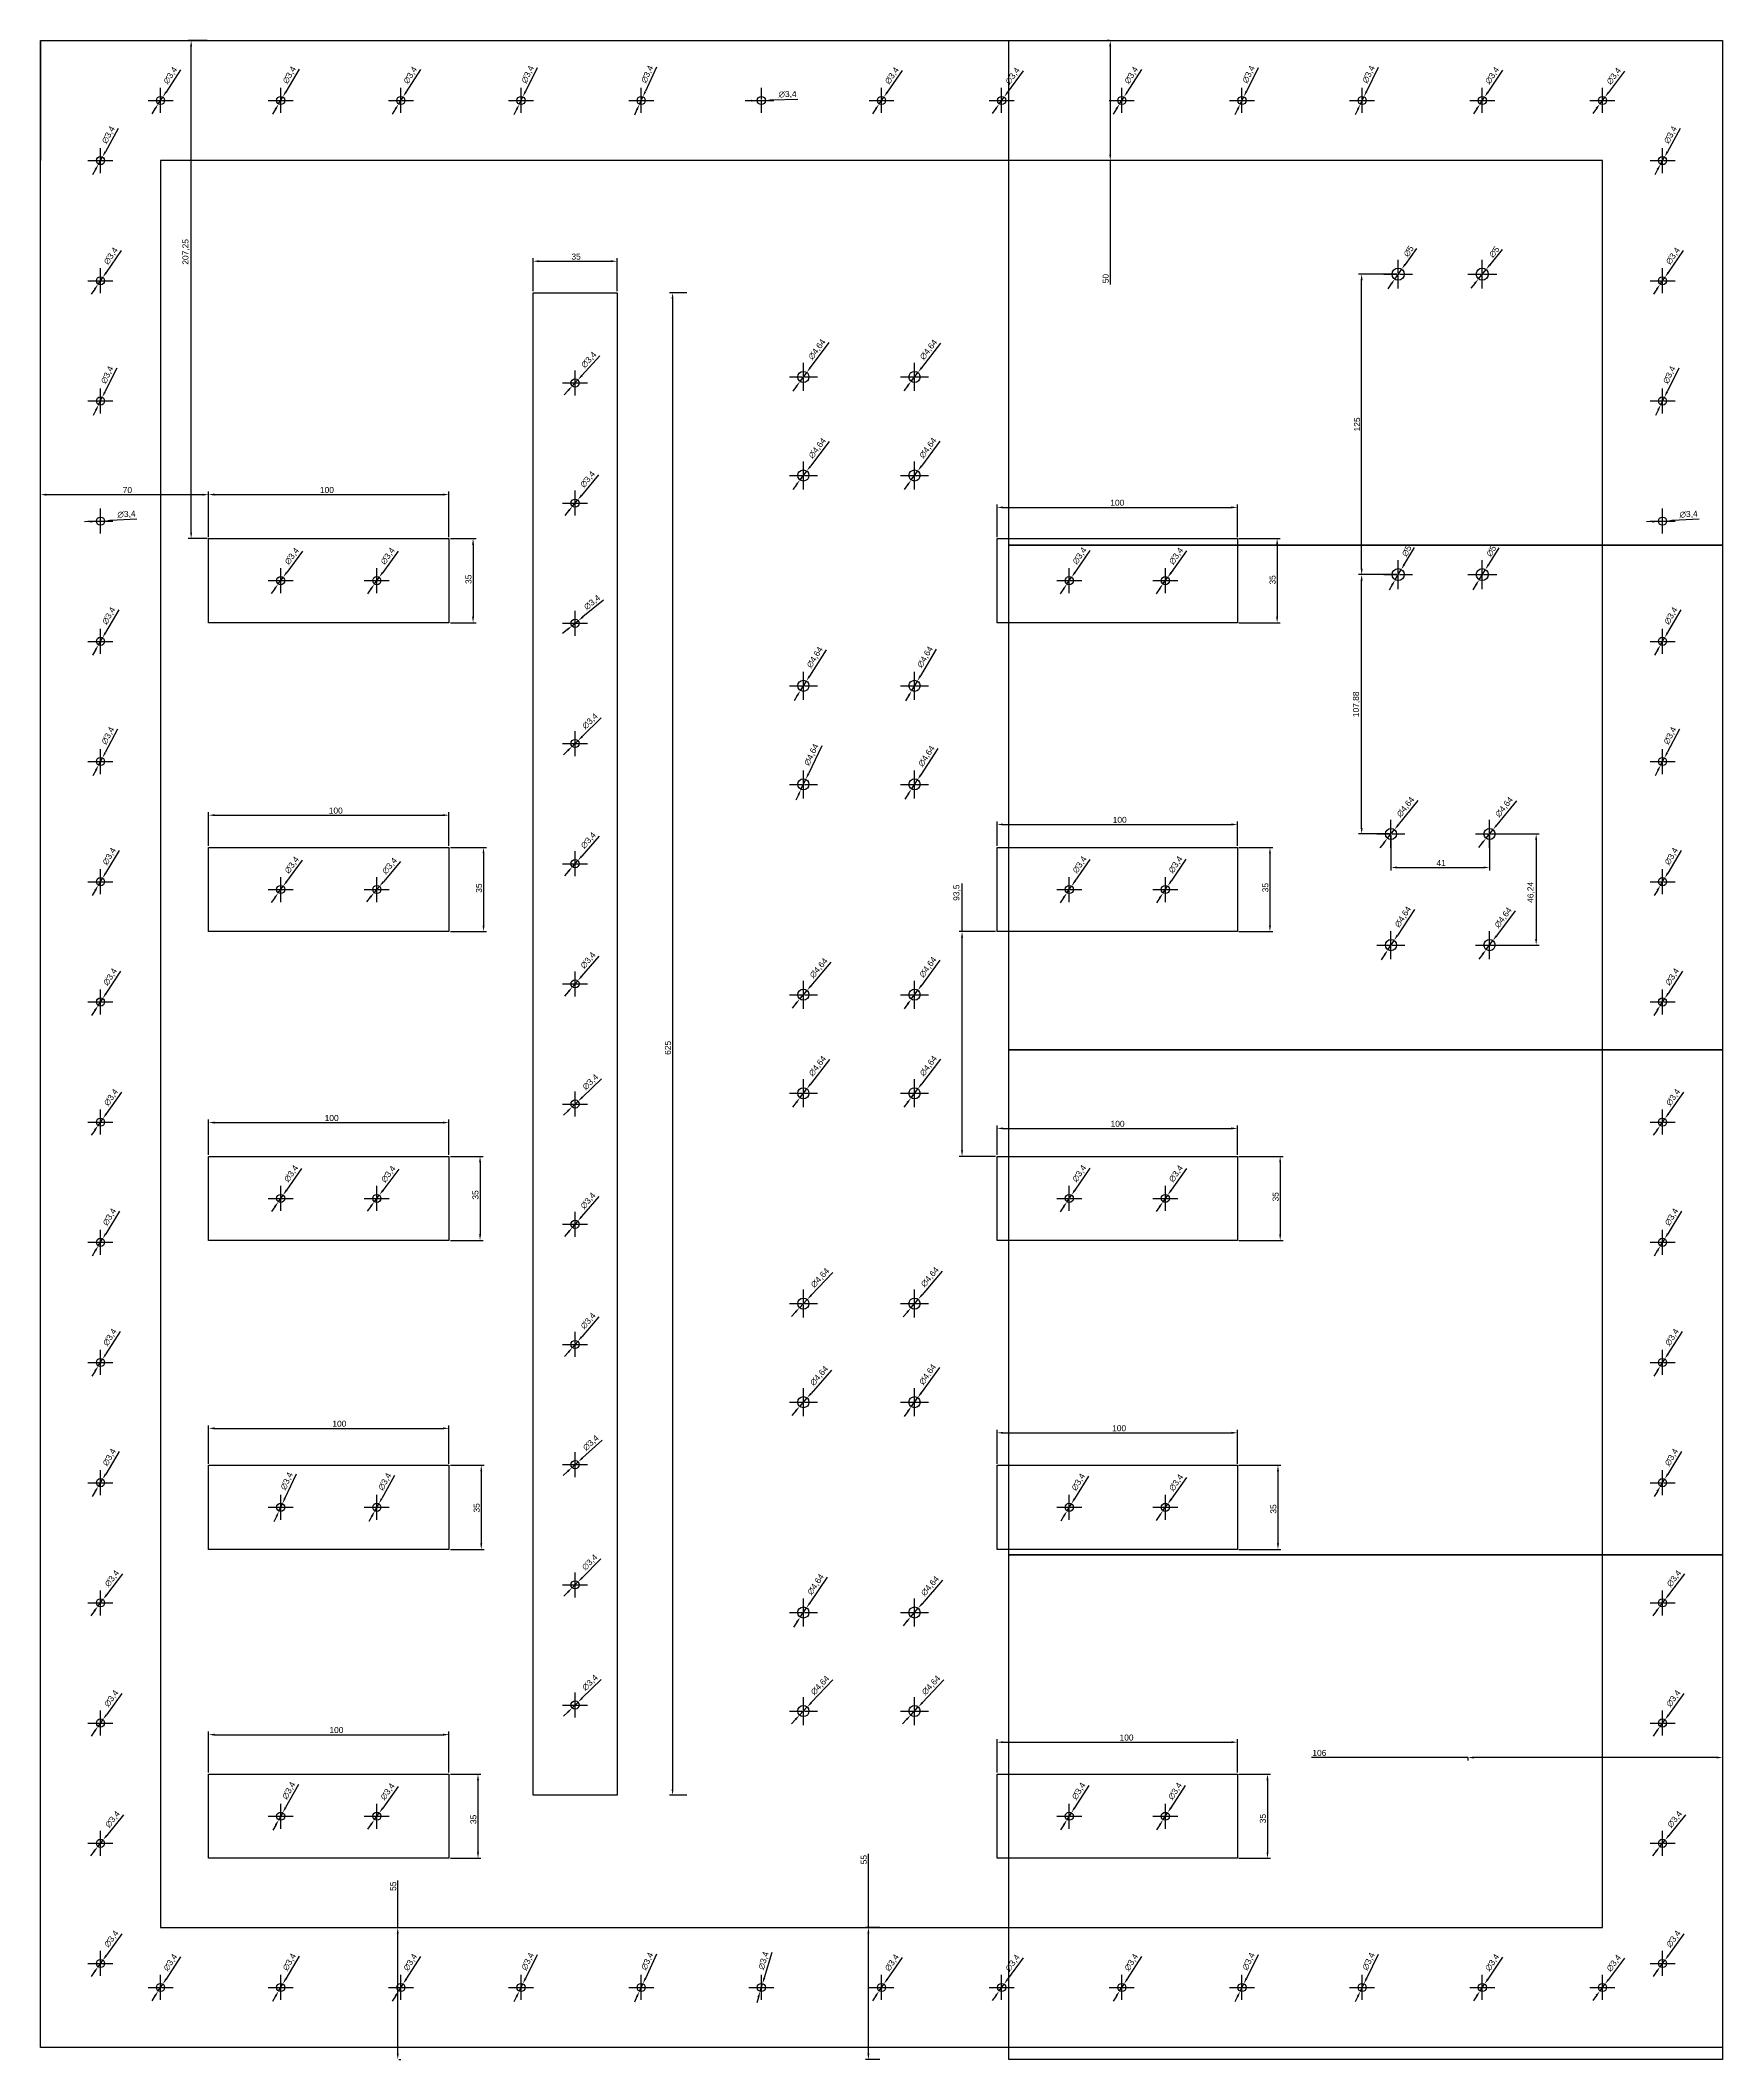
# Model space of a CAD drawing. Header units: millimetres. Extents: x 128 to 1356, y 141 to 981.
# Drawn here: x 128 to 828, y 141 to 981 of the extents above; entities that cross this region are included whole.
import ezdxf

# ---------------------------------------------------------------- set-up
doc = ezdxf.new("R2010")
doc.units = ezdxf.units.MM
doc.linetypes.add('CENTER2', pattern=[28.575, 19.05, -3.175, 3.175, -3.175])
doc.styles.get("Standard").update_dxf_attribs({"font": 'arial.ttf'})
doc.dimstyles.new('ISO-25', dxfattribs={"dimtxt": 2.5, "dimasz": 2.5, "dimexe": 1.25, "dimexo": 0.625, "dimtad": 1, "dimtxsty": 'Standard', "dimcen": 2.5, "dimadec": 0, "dimazin": 0, "dimtfac": 1, "dimtmove": 0, "dimatfit": 3, "dimfxl": 1, "dimarcsym": 0})

msp = doc.modelspace()

# ---------------------------------------------------------------- blocks, each defined once
blk = doc.blocks.new('*D1')
at = {"color": 0, "lineweight": -2, "transparency": 16777216}
for p, q in [((197.97, 773.91), (197.97, 792.84)), ((200.47, 791.59), (295.47, 791.59)), ((297.97, 773.91), (297.97, 792.84))]:
    blk.add_line(p, q, dxfattribs=at)
at = {"color": 0, "transparency": 16777216}
for points in [[(200.47, 792), (200.47, 791.17), (197.97, 791.59)], [(295.47, 792), (295.47, 791.17), (297.97, 791.59)]]:
    blk.add_solid(points, dxfattribs=at)
at = {"layer": 'Defpoints', "color": 0, "transparency": 16777216}
for p in [(297.97, 791.59), (197.97, 773.28), (297.97, 773.28)]:
    blk.add_point(p, dxfattribs=at)
at = {"color": 0, "transparency": 16777216, "insert": (247.21, 793.49), "char_height": 2.5, "attachment_point": 5}
blk.add_mtext('100', dxfattribs=at)
blk = doc.blocks.new('*D2')
at = {"color": 0, "lineweight": -2, "transparency": 16777216}
for p, q in [((298.59, 773.28), (309.27, 773.28)), ((308.02, 770.78), (308.02, 740.78)), ((298.59, 738.28), (309.27, 738.28))]:
    blk.add_line(p, q, dxfattribs=at)
at = {"color": 0, "transparency": 16777216}
for points in [[(307.6, 770.78), (308.43, 770.78), (308.02, 773.28)], [(307.6, 740.78), (308.43, 740.78), (308.02, 738.28)]]:
    blk.add_solid(points, dxfattribs=at)
at = {"layer": 'Defpoints', "color": 0, "transparency": 16777216}
for p in [(297.97, 773.28), (297.97, 738.28), (308.02, 738.28)]:
    blk.add_point(p, dxfattribs=at)
at = {"color": 0, "transparency": 16777216, "insert": (306.11, 756.34), "char_height": 2.5, "attachment_point": 5, "rotation": 90}
blk.add_mtext('35', dxfattribs=at)
blk = doc.blocks.new('*D3')
at = {"color": 0, "lineweight": -2, "transparency": 16777216}
for p, q in [((197.97, 645.41), (197.97, 659.47)), ((200.47, 658.22), (295.47, 658.22)), ((297.97, 645.41), (297.97, 659.47))]:
    blk.add_line(p, q, dxfattribs=at)
at = {"color": 0, "transparency": 16777216}
for points in [[(200.47, 658.64), (200.47, 657.81), (197.97, 658.22)], [(295.47, 658.64), (295.47, 657.81), (297.97, 658.22)]]:
    blk.add_solid(points, dxfattribs=at)
at = {"layer": 'Defpoints', "color": 0, "transparency": 16777216}
for p in [(297.97, 658.22), (197.97, 644.78), (297.97, 644.78)]:
    blk.add_point(p, dxfattribs=at)
at = {"color": 0, "transparency": 16777216, "insert": (250.87, 660.12), "char_height": 2.5, "attachment_point": 5}
blk.add_mtext('100', dxfattribs=at)
blk = doc.blocks.new('*D4')
at = {"color": 0, "lineweight": -2, "transparency": 16777216}
for p, q in [((197.97, 516.91), (197.97, 531.57)), ((200.47, 530.32), (295.47, 530.32)), ((297.97, 516.91), (297.97, 531.57))]:
    blk.add_line(p, q, dxfattribs=at)
at = {"color": 0, "transparency": 16777216}
for points in [[(200.47, 530.74), (200.47, 529.91), (197.97, 530.32)], [(295.47, 530.74), (295.47, 529.91), (297.97, 530.32)]]:
    blk.add_solid(points, dxfattribs=at)
at = {"layer": 'Defpoints', "color": 0, "transparency": 16777216}
for p in [(297.97, 530.32), (197.97, 516.28), (297.97, 516.28)]:
    blk.add_point(p, dxfattribs=at)
at = {"color": 0, "transparency": 16777216, "insert": (249.17, 532.22), "char_height": 2.5, "attachment_point": 5}
blk.add_mtext('100', dxfattribs=at)
blk = doc.blocks.new('*D5')
at = {"color": 0, "lineweight": -2, "transparency": 16777216}
for p, q in [((197.97, 388.41), (197.97, 404.39)), ((297.97, 388.41), (297.97, 404.39)), ((200.47, 403.14), (295.47, 403.14))]:
    blk.add_line(p, q, dxfattribs=at)
at = {"color": 0, "transparency": 16777216}
for points in [[(200.47, 403.55), (200.47, 402.72), (197.97, 403.14)], [(295.47, 403.55), (295.47, 402.72), (297.97, 403.14)]]:
    blk.add_solid(points, dxfattribs=at)
at = {"layer": 'Defpoints', "color": 0, "transparency": 16777216}
for p in [(297.97, 403.14), (197.97, 387.78), (297.97, 387.78)]:
    blk.add_point(p, dxfattribs=at)
at = {"color": 0, "transparency": 16777216, "insert": (252.39, 405.04), "char_height": 2.5, "attachment_point": 5}
blk.add_mtext('100', dxfattribs=at)
blk = doc.blocks.new('*D6')
at = {"color": 0, "lineweight": -2, "transparency": 16777216}
for p, q in [((197.97, 259.91), (197.97, 276.96)), ((200.47, 275.71), (295.47, 275.71)), ((297.97, 259.91), (297.97, 276.96))]:
    blk.add_line(p, q, dxfattribs=at)
at = {"color": 0, "transparency": 16777216}
for points in [[(200.47, 276.12), (200.47, 275.29), (197.97, 275.71)], [(295.47, 276.12), (295.47, 275.29), (297.97, 275.71)]]:
    blk.add_solid(points, dxfattribs=at)
at = {"layer": 'Defpoints', "color": 0, "transparency": 16777216}
for p in [(297.97, 275.71), (197.97, 259.28), (297.97, 259.28)]:
    blk.add_point(p, dxfattribs=at)
at = {"color": 0, "transparency": 16777216, "insert": (251.15, 277.61), "char_height": 2.5, "attachment_point": 5}
blk.add_mtext('100', dxfattribs=at)
blk = doc.blocks.new('*D7')
at = {"color": 0, "lineweight": -2, "transparency": 16777216}
for p, q in [((298.59, 644.78), (313.62, 644.78)), ((312.37, 642.28), (312.37, 612.28)), ((298.59, 609.78), (313.62, 609.78))]:
    blk.add_line(p, q, dxfattribs=at)
at = {"color": 0, "transparency": 16777216}
for points in [[(311.96, 642.28), (312.79, 642.28), (312.37, 644.78)], [(311.96, 612.28), (312.79, 612.28), (312.37, 609.78)]]:
    blk.add_solid(points, dxfattribs=at)
at = {"layer": 'Defpoints', "color": 0, "transparency": 16777216}
for p in [(297.97, 644.78), (297.97, 609.78), (312.37, 609.78)]:
    blk.add_point(p, dxfattribs=at)
at = {"color": 0, "transparency": 16777216, "insert": (310.47, 627.88), "char_height": 2.5, "attachment_point": 5, "rotation": 90}
blk.add_mtext('35', dxfattribs=at)
blk = doc.blocks.new('*D8')
at = {"color": 0, "lineweight": -2, "transparency": 16777216}
for p, q in [((298.59, 516.28), (312.17, 516.28)), ((310.92, 513.78), (310.92, 483.78)), ((298.59, 481.28), (312.17, 481.28))]:
    blk.add_line(p, q, dxfattribs=at)
at = {"color": 0, "transparency": 16777216}
for points in [[(310.51, 513.78), (311.34, 513.78), (310.92, 516.28)], [(310.51, 483.78), (311.34, 483.78), (310.92, 481.28)]]:
    blk.add_solid(points, dxfattribs=at)
at = {"layer": 'Defpoints', "color": 0, "transparency": 16777216}
for p in [(297.97, 516.28), (297.97, 481.28), (310.92, 481.28)]:
    blk.add_point(p, dxfattribs=at)
at = {"color": 0, "transparency": 16777216, "insert": (309.02, 500.23), "char_height": 2.5, "attachment_point": 5, "rotation": 90}
blk.add_mtext('35', dxfattribs=at)
blk = doc.blocks.new('*D9')
at = {"color": 0, "lineweight": -2, "transparency": 16777216}
for p, q in [((298.59, 387.78), (312.67, 387.78)), ((311.42, 385.28), (311.42, 355.28)), ((298.59, 352.78), (312.67, 352.78))]:
    blk.add_line(p, q, dxfattribs=at)
at = {"color": 0, "transparency": 16777216}
for points in [[(311.01, 385.28), (311.84, 385.28), (311.42, 387.78)], [(311.01, 355.28), (311.84, 355.28), (311.42, 352.78)]]:
    blk.add_solid(points, dxfattribs=at)
at = {"layer": 'Defpoints', "color": 0, "transparency": 16777216}
for p in [(297.97, 387.78), (297.97, 352.78), (311.42, 352.78)]:
    blk.add_point(p, dxfattribs=at)
at = {"color": 0, "transparency": 16777216, "insert": (309.52, 370.04), "char_height": 2.5, "attachment_point": 5, "rotation": 90}
blk.add_mtext('35', dxfattribs=at)
blk = doc.blocks.new('*D10')
at = {"color": 0, "lineweight": -2, "transparency": 16777216}
for p, q in [((298.59, 259.28), (311.31, 259.28)), ((310.06, 256.78), (310.06, 226.78)), ((298.59, 224.28), (311.31, 224.28))]:
    blk.add_line(p, q, dxfattribs=at)
at = {"color": 0, "transparency": 16777216}
for points in [[(309.65, 256.78), (310.48, 256.78), (310.06, 259.28)], [(309.65, 226.78), (310.48, 226.78), (310.06, 224.28)]]:
    blk.add_solid(points, dxfattribs=at)
at = {"layer": 'Defpoints', "color": 0, "transparency": 16777216}
for p in [(297.97, 259.28), (297.97, 224.28), (310.06, 224.28)]:
    blk.add_point(p, dxfattribs=at)
at = {"color": 0, "transparency": 16777216, "insert": (308.16, 240.47), "char_height": 2.5, "attachment_point": 5, "rotation": 90}
blk.add_mtext('35', dxfattribs=at)
blk = doc.blocks.new('*D11')
at = {"color": 0, "lineweight": -2, "transparency": 16777216}
for p, q in [((526.09, 773.91), (526.09, 787.51)), ((528.59, 786.26), (623.59, 786.26)), ((626.09, 773.91), (626.09, 787.51))]:
    blk.add_line(p, q, dxfattribs=at)
at = {"color": 0, "transparency": 16777216}
for points in [[(528.59, 786.67), (528.59, 785.84), (526.09, 786.26)], [(623.59, 786.67), (623.59, 785.84), (626.09, 786.26)]]:
    blk.add_solid(points, dxfattribs=at)
at = {"layer": 'Defpoints', "color": 0, "transparency": 16777216}
for p in [(626.09, 786.26), (526.09, 773.28), (626.09, 773.28)]:
    blk.add_point(p, dxfattribs=at)
at = {"color": 0, "transparency": 16777216, "insert": (576.09, 788.16), "char_height": 2.5, "attachment_point": 5}
blk.add_mtext('100', dxfattribs=at)
blk = doc.blocks.new('*D12')
at = {"color": 0, "lineweight": -2, "transparency": 16777216}
for p, q in [((626.71, 773.28), (643.85, 773.28)), ((642.6, 770.78), (642.6, 740.78)), ((626.71, 738.28), (643.85, 738.28))]:
    blk.add_line(p, q, dxfattribs=at)
at = {"color": 0, "transparency": 16777216}
for points in [[(642.18, 770.78), (643.02, 770.78), (642.6, 773.28)], [(642.18, 740.78), (643.02, 740.78), (642.6, 738.28)]]:
    blk.add_solid(points, dxfattribs=at)
at = {"layer": 'Defpoints', "color": 0, "transparency": 16777216}
for p in [(626.09, 773.28), (626.09, 738.28), (642.6, 738.28)]:
    blk.add_point(p, dxfattribs=at)
at = {"color": 0, "transparency": 16777216, "insert": (640.7, 756.11), "char_height": 2.5, "attachment_point": 5, "rotation": 90}
blk.add_mtext('35', dxfattribs=at)
blk = doc.blocks.new('*D13')
at = {"color": 0, "lineweight": -2, "transparency": 16777216}
for p, q in [((526.09, 645.41), (526.09, 655.61)), ((626.09, 645.41), (626.09, 655.61)), ((528.59, 654.36), (623.59, 654.36))]:
    blk.add_line(p, q, dxfattribs=at)
at = {"color": 0, "transparency": 16777216}
for points in [[(528.59, 654.77), (528.59, 653.94), (526.09, 654.36)], [(623.59, 654.77), (623.59, 653.94), (626.09, 654.36)]]:
    blk.add_solid(points, dxfattribs=at)
at = {"layer": 'Defpoints', "color": 0, "transparency": 16777216}
for p in [(626.09, 654.36), (526.09, 644.78), (626.09, 644.78)]:
    blk.add_point(p, dxfattribs=at)
at = {"color": 0, "transparency": 16777216, "insert": (577.09, 656.26), "char_height": 2.5, "attachment_point": 5}
blk.add_mtext('100', dxfattribs=at)
blk = doc.blocks.new('*D14')
at = {"color": 0, "lineweight": -2, "transparency": 16777216}
for p, q in [((626.71, 644.78), (640.86, 644.78)), ((639.61, 642.28), (639.61, 612.28)), ((626.71, 609.78), (640.86, 609.78))]:
    blk.add_line(p, q, dxfattribs=at)
at = {"color": 0, "transparency": 16777216}
for points in [[(639.19, 642.28), (640.02, 642.28), (639.61, 644.78)], [(639.19, 612.28), (640.02, 612.28), (639.61, 609.78)]]:
    blk.add_solid(points, dxfattribs=at)
at = {"layer": 'Defpoints', "color": 0, "transparency": 16777216}
for p in [(626.09, 644.78), (626.09, 609.78), (639.61, 609.78)]:
    blk.add_point(p, dxfattribs=at)
at = {"color": 0, "transparency": 16777216, "insert": (637.7, 628.07), "char_height": 2.5, "attachment_point": 5, "rotation": 90}
blk.add_mtext('35', dxfattribs=at)
blk = doc.blocks.new('*D15')
at = {"color": 0, "lineweight": -2, "transparency": 16777216}
for p, q in [((526.09, 516.91), (526.09, 529.16)), ((528.59, 527.91), (623.59, 527.91)), ((626.09, 516.91), (626.09, 529.16))]:
    blk.add_line(p, q, dxfattribs=at)
at = {"color": 0, "transparency": 16777216}
for points in [[(528.59, 528.33), (528.59, 527.49), (526.09, 527.91)], [(623.59, 528.33), (623.59, 527.49), (626.09, 527.91)]]:
    blk.add_solid(points, dxfattribs=at)
at = {"layer": 'Defpoints', "color": 0, "transparency": 16777216}
for p in [(626.09, 527.91), (526.09, 516.28), (626.09, 516.28)]:
    blk.add_point(p, dxfattribs=at)
at = {"color": 0, "transparency": 16777216, "insert": (576.21, 529.81), "char_height": 2.5, "attachment_point": 5}
blk.add_mtext('100', dxfattribs=at)
blk = doc.blocks.new('*D16')
at = {"color": 0, "lineweight": -2, "transparency": 16777216}
for p, q in [((626.71, 516.28), (645.11, 516.28)), ((643.86, 513.78), (643.86, 483.78)), ((626.71, 481.28), (645.11, 481.28))]:
    blk.add_line(p, q, dxfattribs=at)
at = {"color": 0, "transparency": 16777216}
for points in [[(643.44, 513.78), (644.28, 513.78), (643.86, 516.28)], [(643.44, 483.78), (644.28, 483.78), (643.86, 481.28)]]:
    blk.add_solid(points, dxfattribs=at)
at = {"layer": 'Defpoints', "color": 0, "transparency": 16777216}
for p in [(626.09, 516.28), (626.09, 481.28), (643.86, 481.28)]:
    blk.add_point(p, dxfattribs=at)
at = {"color": 0, "transparency": 16777216, "insert": (641.96, 499.46), "char_height": 2.5, "attachment_point": 5, "rotation": 90}
blk.add_mtext('35', dxfattribs=at)
blk = doc.blocks.new('*D17')
at = {"color": 0, "lineweight": -2, "transparency": 16777216}
for p, q in [((526.09, 388.41), (526.09, 402.53)), ((528.59, 401.28), (623.59, 401.28)), ((626.09, 388.41), (626.09, 402.53))]:
    blk.add_line(p, q, dxfattribs=at)
at = {"color": 0, "transparency": 16777216}
for points in [[(528.59, 401.7), (528.59, 400.86), (526.09, 401.28)], [(623.59, 401.7), (623.59, 400.86), (626.09, 401.28)]]:
    blk.add_solid(points, dxfattribs=at)
at = {"layer": 'Defpoints', "color": 0, "transparency": 16777216}
for p in [(626.09, 401.28), (526.09, 387.78), (626.09, 387.78)]:
    blk.add_point(p, dxfattribs=at)
at = {"color": 0, "transparency": 16777216, "insert": (576.83, 403.18), "char_height": 2.5, "attachment_point": 5}
blk.add_mtext('100', dxfattribs=at)
blk = doc.blocks.new('*D18')
at = {"color": 0, "lineweight": -2, "transparency": 16777216}
for p, q in [((626.71, 387.78), (644.19, 387.78)), ((642.94, 385.28), (642.94, 355.28)), ((626.71, 352.78), (644.19, 352.78))]:
    blk.add_line(p, q, dxfattribs=at)
at = {"color": 0, "transparency": 16777216}
for points in [[(642.53, 385.28), (643.36, 385.28), (642.94, 387.78)], [(642.53, 355.28), (643.36, 355.28), (642.94, 352.78)]]:
    blk.add_solid(points, dxfattribs=at)
at = {"layer": 'Defpoints', "color": 0, "transparency": 16777216}
for p in [(626.09, 387.78), (626.09, 352.78), (642.94, 352.78)]:
    blk.add_point(p, dxfattribs=at)
at = {"color": 0, "transparency": 16777216, "insert": (641.04, 369.59), "char_height": 2.5, "attachment_point": 5, "rotation": 90}
blk.add_mtext('35', dxfattribs=at)
blk = doc.blocks.new('*D19')
at = {"color": 0, "lineweight": -2, "transparency": 16777216}
for p, q in [((526.09, 259.91), (526.09, 273.84)), ((528.59, 272.59), (623.59, 272.59)), ((626.09, 259.91), (626.09, 273.84))]:
    blk.add_line(p, q, dxfattribs=at)
at = {"color": 0, "transparency": 16777216}
for points in [[(528.59, 273), (528.59, 272.17), (526.09, 272.59)], [(623.59, 273), (623.59, 272.17), (626.09, 272.59)]]:
    blk.add_solid(points, dxfattribs=at)
at = {"layer": 'Defpoints', "color": 0, "transparency": 16777216}
for p in [(626.09, 272.59), (526.09, 259.28), (626.09, 259.28)]:
    blk.add_point(p, dxfattribs=at)
at = {"color": 0, "transparency": 16777216, "insert": (579.94, 274.49), "char_height": 2.5, "attachment_point": 5}
blk.add_mtext('100', dxfattribs=at)
blk = doc.blocks.new('*D20')
at = {"color": 0, "lineweight": -2, "transparency": 16777216}
for p, q in [((626.71, 259.28), (639.83, 259.28)), ((638.58, 256.78), (638.58, 226.78)), ((626.71, 224.28), (639.83, 224.28))]:
    blk.add_line(p, q, dxfattribs=at)
at = {"color": 0, "transparency": 16777216}
for points in [[(638.16, 256.78), (638.99, 256.78), (638.58, 259.28)], [(638.16, 226.78), (638.99, 226.78), (638.58, 224.28)]]:
    blk.add_solid(points, dxfattribs=at)
at = {"layer": 'Defpoints', "color": 0, "transparency": 16777216}
for p in [(626.09, 259.28), (626.09, 224.28), (638.58, 224.28)]:
    blk.add_point(p, dxfattribs=at)
at = {"color": 0, "transparency": 16777216, "insert": (636.67, 240.81), "char_height": 2.5, "attachment_point": 5, "rotation": 90}
blk.add_mtext('35', dxfattribs=at)
blk = doc.blocks.new('*D21')
at = {"color": 0, "lineweight": -2, "transparency": 16777216}
for p, q in [((396.97, 875.53), (389.76, 875.53)), ((391.01, 873.03), (391.01, 253.03)), ((396.97, 250.53), (389.76, 250.53))]:
    blk.add_line(p, q, dxfattribs=at)
at = {"color": 0, "transparency": 16777216}
for points in [[(390.6, 873.03), (391.43, 873.03), (391.01, 875.53)], [(390.6, 253.03), (391.43, 253.03), (391.01, 250.53)]]:
    blk.add_solid(points, dxfattribs=at)
at = {"layer": 'Defpoints', "color": 0, "transparency": 16777216}
for p in [(397.6, 875.53), (391.01, 250.53), (397.6, 250.53)]:
    blk.add_point(p, dxfattribs=at)
at = {"color": 0, "transparency": 16777216, "insert": (389.11, 561.44), "char_height": 2.5, "attachment_point": 5, "rotation": 90}
blk.add_mtext('625', dxfattribs=at)
blk = doc.blocks.new('*D22')
at = {"color": 0, "lineweight": -2, "transparency": 16777216}
for p, q in [((332.97, 876.16), (332.97, 889.91)), ((335.47, 888.66), (365.47, 888.66)), ((367.97, 876.16), (367.97, 889.91))]:
    blk.add_line(p, q, dxfattribs=at)
at = {"color": 0, "transparency": 16777216}
for points in [[(335.47, 889.08), (335.47, 888.25), (332.97, 888.66)], [(365.47, 889.08), (365.47, 888.25), (367.97, 888.66)]]:
    blk.add_solid(points, dxfattribs=at)
at = {"layer": 'Defpoints', "color": 0, "transparency": 16777216}
for p in [(367.97, 888.66), (332.97, 875.53), (367.97, 875.53)]:
    blk.add_point(p, dxfattribs=at)
at = {"color": 0, "transparency": 16777216, "insert": (350.89, 890.57), "char_height": 2.5, "attachment_point": 5}
blk.add_mtext('35', dxfattribs=at)
blk = doc.blocks.new('*D23')
at = {"color": 0, "lineweight": -2, "transparency": 16777216}
for p, q in [((237, 768.02), (230.46, 759.16)), ((226.96, 754.41), (228.98, 757.15)), ((225.47, 752.4), (223.99, 750.39))]:
    blk.add_line(p, q, dxfattribs=at)
at = {"color": 0, "transparency": 16777216}
for points in [[(230.13, 759.41), (230.8, 758.91), (228.98, 757.15)], [(225.14, 752.65), (225.81, 752.16), (226.96, 754.41)]]:
    blk.add_solid(points, dxfattribs=at)
at = {"layer": 'Defpoints', "color": 0, "transparency": 16777216}
for p in [(228.98, 757.15), (226.96, 754.41)]:
    blk.add_point(p, dxfattribs=at)
at = {"color": 0, "transparency": 16777216, "insert": (232.73, 765.88), "char_height": 2.5, "attachment_point": 5, "rotation": 53.57463}
blk.add_mtext('∅3,4', dxfattribs=at)
blk = doc.blocks.new('*D24')
at = {"color": 0, "lineweight": -2, "transparency": 16777216}
for p, q in [((276.87, 768.11), (270.43, 759.19)), ((266.97, 754.4), (268.96, 757.16)), ((265.51, 752.38), (264.04, 750.35))]:
    blk.add_line(p, q, dxfattribs=at)
at = {"color": 0, "transparency": 16777216}
for points in [[(270.09, 759.43), (270.76, 758.94), (268.96, 757.16)], [(265.17, 752.62), (265.85, 752.13), (266.97, 754.4)]]:
    blk.add_solid(points, dxfattribs=at)
at = {"layer": 'Defpoints', "color": 0, "transparency": 16777216}
for p in [(268.96, 757.16), (266.97, 754.4)]:
    blk.add_point(p, dxfattribs=at)
at = {"color": 0, "transparency": 16777216, "insert": (272.63, 765.93), "char_height": 2.5, "attachment_point": 5, "rotation": 54.15524}
blk.add_mtext('∅3,4', dxfattribs=at)
blk = doc.blocks.new('*D25')
at = {"color": 0, "lineweight": -2, "transparency": 16777216}
for p, q in [((236.97, 639.55), (230.45, 630.67)), ((225.48, 623.9), (224, 621.88)), ((226.96, 625.91), (228.97, 628.65))]:
    blk.add_line(p, q, dxfattribs=at)
at = {"color": 0, "transparency": 16777216}
for points in [[(230.12, 630.91), (230.79, 630.42), (228.97, 628.65)], [(225.15, 624.14), (225.82, 623.65), (226.96, 625.91)]]:
    blk.add_solid(points, dxfattribs=at)
at = {"layer": 'Defpoints', "color": 0, "transparency": 16777216}
for p in [(226.96, 625.91), (228.97, 628.65)]:
    blk.add_point(p, dxfattribs=at)
at = {"color": 0, "transparency": 16777216, "insert": (232.7, 637.4), "char_height": 2.5, "attachment_point": 5, "rotation": 53.72912}
blk.add_mtext('∅3,4', dxfattribs=at)
blk = doc.blocks.new('*D26')
at = {"color": 0, "lineweight": -2, "transparency": 16777216}
for p, q in [((277.81, 638.88), (270.68, 630.48)), ((265.25, 624.08), (263.63, 622.17)), ((266.87, 625.99), (269.07, 628.58))]:
    blk.add_line(p, q, dxfattribs=at)
at = {"color": 0, "transparency": 16777216}
for points in [[(270.37, 630.75), (271, 630.21), (269.07, 628.58)], [(264.93, 624.35), (265.57, 623.81), (266.87, 625.99)]]:
    blk.add_solid(points, dxfattribs=at)
at = {"layer": 'Defpoints', "color": 0, "transparency": 16777216}
for p in [(266.87, 625.99), (269.07, 628.58)]:
    blk.add_point(p, dxfattribs=at)
at = {"color": 0, "transparency": 16777216, "insert": (273.4, 637.04), "char_height": 2.5, "attachment_point": 5, "rotation": 49.68426}
blk.add_mtext('∅3,4', dxfattribs=at)
blk = doc.blocks.new('*D27')
at = {"color": 0, "lineweight": -2, "transparency": 16777216}
for p, q in [((236.66, 511.26), (230.37, 502.23)), ((227, 497.39), (228.94, 500.18)), ((225.57, 495.34), (224.14, 493.28))]:
    blk.add_line(p, q, dxfattribs=at)
at = {"color": 0, "transparency": 16777216}
for points in [[(225.22, 495.57), (225.91, 495.1), (227, 497.39)], [(230.03, 502.47), (230.71, 501.99), (228.94, 500.18)]]:
    blk.add_solid(points, dxfattribs=at)
at = {"layer": 'Defpoints', "color": 0, "transparency": 16777216}
for p in [(227, 497.39), (228.94, 500.18)]:
    blk.add_point(p, dxfattribs=at)
at = {"color": 0, "transparency": 16777216, "insert": (232.45, 509.01), "char_height": 2.5, "attachment_point": 5, "rotation": 55.14263}
blk.add_mtext('∅3,4', dxfattribs=at)
blk = doc.blocks.new('*D28')
at = {"color": 0, "lineweight": -2, "transparency": 16777216}
for p, q in [((277.17, 510.9), (270.51, 502.13)), ((266.94, 497.43), (269, 500.14)), ((265.43, 495.44), (263.92, 493.45))]:
    blk.add_line(p, q, dxfattribs=at)
at = {"color": 0, "transparency": 16777216}
for points in [[(265.1, 495.69), (265.76, 495.19), (266.94, 497.43)], [(270.18, 502.38), (270.84, 501.87), (269, 500.14)]]:
    blk.add_solid(points, dxfattribs=at)
at = {"layer": 'Defpoints', "color": 0, "transparency": 16777216}
for p in [(266.94, 497.43), (269, 500.14)]:
    blk.add_point(p, dxfattribs=at)
at = {"color": 0, "transparency": 16777216, "insert": (272.87, 508.82), "char_height": 2.5, "attachment_point": 5, "rotation": 52.78483}
blk.add_mtext('∅3,4', dxfattribs=at)
blk = doc.blocks.new('*D29')
at = {"color": 0, "lineweight": -2, "transparency": 16777216}
for p, q in [((234.36, 384.09), (229.73, 374.09)), ((227.25, 368.74), (228.68, 371.82)), ((226.2, 366.47), (225.15, 364.2))]:
    blk.add_line(p, q, dxfattribs=at)
at = {"color": 0, "transparency": 16777216}
for points in [[(229.35, 374.27), (230.11, 373.92), (228.68, 371.82)], [(225.83, 366.65), (226.58, 366.3), (227.25, 368.74)]]:
    blk.add_solid(points, dxfattribs=at)
at = {"layer": 'Defpoints', "color": 0, "transparency": 16777216}
for p in [(228.68, 371.82), (227.25, 368.74)]:
    blk.add_point(p, dxfattribs=at)
at = {"color": 0, "transparency": 16777216, "insert": (230.6, 381.14), "char_height": 2.5, "attachment_point": 5, "rotation": 65.16836}
blk.add_mtext('∅3,4', dxfattribs=at)
blk = doc.blocks.new('*D30')
at = {"color": 0, "lineweight": -2, "transparency": 16777216}
for p, q in [((275.38, 383.57), (270.01, 373.95)), ((267.14, 368.8), (268.8, 371.77)), ((265.92, 366.61), (264.7, 364.43))]:
    blk.add_line(p, q, dxfattribs=at)
at = {"color": 0, "transparency": 16777216}
for points in [[(269.65, 374.15), (270.38, 373.75), (268.8, 371.77)], [(265.56, 366.82), (266.29, 366.41), (267.14, 368.8)]]:
    blk.add_solid(points, dxfattribs=at)
at = {"layer": 'Defpoints', "color": 0, "transparency": 16777216}
for p in [(268.8, 371.77), (267.14, 368.8)]:
    blk.add_point(p, dxfattribs=at)
at = {"color": 0, "transparency": 16777216, "insert": (271.41, 380.91), "char_height": 2.5, "attachment_point": 5, "rotation": 60.84744}
blk.add_mtext('∅3,4', dxfattribs=at)
blk = doc.blocks.new('*D31')
at = {"color": 0, "lineweight": -2, "transparency": 16777216}
for p, q in [((235.44, 255.03), (230.03, 245.44)), ((225.9, 238.12), (224.67, 235.95)), ((227.13, 240.3), (228.8, 243.26))]:
    blk.add_line(p, q, dxfattribs=at)
at = {"color": 0, "transparency": 16777216}
for points in [[(229.67, 245.64), (230.39, 245.23), (228.8, 243.26)], [(225.54, 238.33), (226.27, 237.92), (227.13, 240.3)]]:
    blk.add_solid(points, dxfattribs=at)
at = {"layer": 'Defpoints', "color": 0, "transparency": 16777216}
for p in [(227.13, 240.3), (228.8, 243.26)]:
    blk.add_point(p, dxfattribs=at)
at = {"color": 0, "transparency": 16777216, "insert": (231.46, 252.39), "char_height": 2.5, "attachment_point": 5, "rotation": 60.55594}
blk.add_mtext('∅3,4', dxfattribs=at)
blk = doc.blocks.new('*D32')
at = {"color": 0, "lineweight": -2, "transparency": 16777216}
for p, q in [((276.81, 254.16), (270.41, 245.2)), ((265.53, 238.36), (264.07, 236.33)), ((266.98, 240.4), (268.96, 243.17))]:
    blk.add_line(p, q, dxfattribs=at)
at = {"color": 0, "transparency": 16777216}
for points in [[(270.07, 245.44), (270.75, 244.96), (268.96, 243.17)], [(265.19, 238.61), (265.87, 238.12), (266.98, 240.4)]]:
    blk.add_solid(points, dxfattribs=at)
at = {"layer": 'Defpoints', "color": 0, "transparency": 16777216}
for p in [(266.98, 240.4), (268.96, 243.17)]:
    blk.add_point(p, dxfattribs=at)
at = {"color": 0, "transparency": 16777216, "insert": (272.57, 251.96), "char_height": 2.5, "attachment_point": 5, "rotation": 54.46394}
blk.add_mtext('∅3,4', dxfattribs=at)
blk = doc.blocks.new('*D33')
at = {"color": 0, "lineweight": -2, "transparency": 16777216}
for p, q in [((564.71, 768.31), (558.47, 759.24)), ((555.12, 754.38), (557.05, 757.18)), ((553.71, 752.32), (552.29, 750.26))]:
    blk.add_line(p, q, dxfattribs=at)
at = {"color": 0, "transparency": 16777216}
for points in [[(558.13, 759.48), (558.81, 759.01), (557.05, 757.18)], [(553.36, 752.56), (554.05, 752.09), (555.12, 754.38)]]:
    blk.add_solid(points, dxfattribs=at)
at = {"layer": 'Defpoints', "color": 0, "transparency": 16777216}
for p in [(557.05, 757.18), (555.12, 754.38)]:
    blk.add_point(p, dxfattribs=at)
at = {"color": 0, "transparency": 16777216, "insert": (560.51, 766.04), "char_height": 2.5, "attachment_point": 5, "rotation": 55.45629}
blk.add_mtext('∅3,4', dxfattribs=at)
blk = doc.blocks.new('*D34')
at = {"color": 0, "lineweight": -2, "transparency": 16777216}
for p, q in [((604.89, 768.19), (598.52, 759.21)), ((595.1, 754.4), (597.07, 757.17)), ((593.66, 752.36), (592.21, 750.32))]:
    blk.add_line(p, q, dxfattribs=at)
at = {"color": 0, "transparency": 16777216}
for points in [[(598.18, 759.45), (598.86, 758.97), (597.07, 757.17)], [(593.32, 752.6), (594, 752.11), (595.1, 754.4)]]:
    blk.add_solid(points, dxfattribs=at)
at = {"layer": 'Defpoints', "color": 0, "transparency": 16777216}
for p in [(597.07, 757.17), (595.1, 754.4)]:
    blk.add_point(p, dxfattribs=at)
at = {"color": 0, "transparency": 16777216, "insert": (600.66, 765.97), "char_height": 2.5, "attachment_point": 5, "rotation": 54.65729}
blk.add_mtext('∅3,4', dxfattribs=at)
blk = doc.blocks.new('*D35')
at = {"color": 0, "lineweight": -2, "transparency": 16777216}
for p, q in [((564.72, 639.81), (558.47, 630.74)), ((553.71, 623.82), (552.29, 621.76)), ((555.12, 625.88), (557.05, 628.68))]:
    blk.add_line(p, q, dxfattribs=at)
at = {"color": 0, "transparency": 16777216}
for points in [[(558.13, 630.98), (558.81, 630.5), (557.05, 628.68)], [(553.36, 624.06), (554.05, 623.59), (555.12, 625.88)]]:
    blk.add_solid(points, dxfattribs=at)
at = {"layer": 'Defpoints', "color": 0, "transparency": 16777216}
for p in [(555.12, 625.88), (557.05, 628.68)]:
    blk.add_point(p, dxfattribs=at)
at = {"color": 0, "transparency": 16777216, "insert": (560.52, 637.53), "char_height": 2.5, "attachment_point": 5, "rotation": 55.44463}
blk.add_mtext('∅3,4', dxfattribs=at)
blk = doc.blocks.new('*D36')
at = {"color": 0, "lineweight": -2, "transparency": 16777216}
for p, q in [((604.62, 639.87), (598.44, 630.76)), ((593.73, 623.81), (592.33, 621.74)), ((595.13, 625.87), (597.04, 628.69))]:
    blk.add_line(p, q, dxfattribs=at)
at = {"color": 0, "transparency": 16777216}
for points in [[(598.1, 630.99), (598.79, 630.52), (597.04, 628.69)], [(593.39, 624.04), (594.08, 623.57), (595.13, 625.87)]]:
    blk.add_solid(points, dxfattribs=at)
at = {"layer": 'Defpoints', "color": 0, "transparency": 16777216}
for p in [(595.13, 625.87), (597.04, 628.69)]:
    blk.add_point(p, dxfattribs=at)
at = {"color": 0, "transparency": 16777216, "insert": (600.44, 637.57), "char_height": 2.5, "attachment_point": 5, "rotation": 55.85903}
blk.add_mtext('∅3,4', dxfattribs=at)
blk = doc.blocks.new('*D37')
at = {"color": 0, "lineweight": -2, "transparency": 16777216}
for p, q in [((502.45, 556.69), (494.62, 546.37)), ((488.79, 538.69), (487.28, 536.7)), ((490.3, 540.68), (493.11, 544.38))]:
    blk.add_line(p, q, dxfattribs=at)
at = {"color": 0, "transparency": 16777216}
for points in [[(494.29, 546.62), (494.95, 546.12), (493.11, 544.38)], [(488.46, 538.94), (489.12, 538.44), (490.3, 540.68)]]:
    blk.add_solid(points, dxfattribs=at)
at = {"layer": 'Defpoints', "color": 0, "transparency": 16777216}
for p in [(490.3, 540.68), (493.11, 544.38)]:
    blk.add_point(p, dxfattribs=at)
at = {"color": 0, "transparency": 16777216, "insert": (497.57, 553.84), "char_height": 2.5, "attachment_point": 5, "rotation": 52.79711}
blk.add_mtext('∅4,64', dxfattribs=at)
blk = doc.blocks.new('*D38')
at = {"color": 0, "lineweight": -2, "transparency": 16777216}
for p, q in [((564.6, 511.39), (558.44, 502.26)), ((555.14, 497.37), (557.04, 500.19)), ((553.74, 495.3), (552.34, 493.23))]:
    blk.add_line(p, q, dxfattribs=at)
at = {"color": 0, "transparency": 16777216}
for points in [[(553.39, 495.53), (554.08, 495.07), (555.14, 497.37)], [(558.09, 502.5), (558.78, 502.03), (557.04, 500.19)]]:
    blk.add_solid(points, dxfattribs=at)
at = {"layer": 'Defpoints', "color": 0, "transparency": 16777216}
for p in [(555.14, 497.37), (557.04, 500.19)]:
    blk.add_point(p, dxfattribs=at)
at = {"color": 0, "transparency": 16777216, "insert": (560.42, 509.08), "char_height": 2.5, "attachment_point": 5, "rotation": 55.99213}
blk.add_mtext('∅3,4', dxfattribs=at)
blk = doc.blocks.new('*D39')
at = {"color": 0, "lineweight": -2, "transparency": 16777216}
for p, q in [((604.82, 511.24), (598.5, 502.22)), ((595.11, 497.39), (597.06, 500.17)), ((593.68, 495.34), (592.24, 493.3))]:
    blk.add_line(p, q, dxfattribs=at)
at = {"color": 0, "transparency": 16777216}
for points in [[(593.34, 495.58), (594.02, 495.1), (595.11, 497.39)], [(598.16, 502.46), (598.84, 501.98), (597.06, 500.17)]]:
    blk.add_solid(points, dxfattribs=at)
at = {"layer": 'Defpoints', "color": 0, "transparency": 16777216}
for p in [(595.11, 497.39), (597.06, 500.17)]:
    blk.add_point(p, dxfattribs=at)
at = {"color": 0, "transparency": 16777216, "insert": (600.6, 509), "char_height": 2.5, "attachment_point": 5, "rotation": 54.96628}
blk.add_mtext('∅3,4', dxfattribs=at)
blk = doc.blocks.new('*D40')
at = {"color": 0, "lineweight": -2, "transparency": 16777216}
for p, q in [((564.04, 383.25), (558.28, 373.86)), ((555.2, 368.83), (556.98, 371.73)), ((553.89, 366.7), (552.58, 364.57))]:
    blk.add_line(p, q, dxfattribs=at)
at = {"color": 0, "transparency": 16777216}
for points in [[(557.93, 374.08), (558.64, 373.64), (556.98, 371.73)], [(553.54, 366.92), (554.25, 366.48), (555.2, 368.83)]]:
    blk.add_solid(points, dxfattribs=at)
at = {"layer": 'Defpoints', "color": 0, "transparency": 16777216}
for p in [(556.98, 371.73), (555.2, 368.83)]:
    blk.add_point(p, dxfattribs=at)
at = {"color": 0, "transparency": 16777216, "insert": (559.97, 380.75), "char_height": 2.5, "attachment_point": 5, "rotation": 58.46397}
blk.add_mtext('∅3,4', dxfattribs=at)
blk = doc.blocks.new('*D41')
at = {"color": 0, "lineweight": -2, "transparency": 16777216}
for p, q in [((604.9, 382.68), (598.52, 373.71)), ((595.1, 368.9), (597.07, 371.67)), ((593.66, 366.86), (592.21, 364.82))]:
    blk.add_line(p, q, dxfattribs=at)
at = {"color": 0, "transparency": 16777216}
for points in [[(598.18, 373.95), (598.86, 373.46), (597.07, 371.67)], [(593.32, 367.1), (593.99, 366.62), (595.1, 368.9)]]:
    blk.add_solid(points, dxfattribs=at)
at = {"layer": 'Defpoints', "color": 0, "transparency": 16777216}
for p in [(597.07, 371.67), (595.1, 368.9)]:
    blk.add_point(p, dxfattribs=at)
at = {"color": 0, "transparency": 16777216, "insert": (600.66, 380.47), "char_height": 2.5, "attachment_point": 5, "rotation": 54.61169}
blk.add_mtext('∅3,4', dxfattribs=at)
blk = doc.blocks.new('*D42')
at = {"color": 0, "lineweight": -2, "transparency": 16777216}
for p, q in [((564.23, 254.63), (558.33, 245.33)), ((553.84, 238.23), (552.5, 236.12)), ((555.18, 240.35), (557, 243.22))]:
    blk.add_line(p, q, dxfattribs=at)
at = {"color": 0, "transparency": 16777216}
for points in [[(557.98, 245.55), (558.69, 245.11), (557, 243.22)], [(553.49, 238.46), (554.19, 238.01), (555.18, 240.35)]]:
    blk.add_solid(points, dxfattribs=at)
at = {"layer": 'Defpoints', "color": 0, "transparency": 16777216}
for p in [(555.18, 240.35), (557, 243.22)]:
    blk.add_point(p, dxfattribs=at)
at = {"color": 0, "transparency": 16777216, "insert": (560.12, 252.2), "char_height": 2.5, "attachment_point": 5, "rotation": 57.65467}
blk.add_mtext('∅3,4', dxfattribs=at)
blk = doc.blocks.new('*D43')
at = {"color": 0, "lineweight": -2, "transparency": 16777216}
for p, q in [((604.39, 254.53), (598.38, 245.3)), ((593.79, 238.26), (592.43, 236.17)), ((595.16, 240.36), (597.02, 243.21))]:
    blk.add_line(p, q, dxfattribs=at)
at = {"color": 0, "transparency": 16777216}
for points in [[(598.03, 245.53), (598.73, 245.07), (597.02, 243.21)], [(593.45, 238.49), (594.14, 238.04), (595.16, 240.36)]]:
    blk.add_solid(points, dxfattribs=at)
at = {"layer": 'Defpoints', "color": 0, "transparency": 16777216}
for p in [(595.16, 240.36), (597.02, 243.21)]:
    blk.add_point(p, dxfattribs=at)
at = {"color": 0, "transparency": 16777216, "insert": (600.25, 252.14), "char_height": 2.5, "attachment_point": 5, "rotation": 56.91493}
blk.add_mtext('∅3,4', dxfattribs=at)
blk = doc.blocks.new('*D44')
at = {"color": 0, "lineweight": -2, "transparency": 16777216}
for p, q in [((360.75, 849.24), (353.31, 841.13)), ((347.63, 834.94), (345.94, 833.1)), ((349.32, 836.78), (351.62, 839.28))]:
    blk.add_line(p, q, dxfattribs=at)
at = {"color": 0, "transparency": 16777216}
for points in [[(353, 841.41), (353.61, 840.84), (351.62, 839.28)], [(347.32, 835.22), (347.93, 834.66), (349.32, 836.78)]]:
    blk.add_solid(points, dxfattribs=at)
at = {"layer": 'Defpoints', "color": 0, "transparency": 16777216}
for p in [(349.32, 836.78), (351.62, 839.28)]:
    blk.add_point(p, dxfattribs=at)
at = {"color": 0, "transparency": 16777216, "insert": (356.28, 847.57), "char_height": 2.5, "attachment_point": 5, "rotation": 47.45517}
blk.add_mtext('∅3,4', dxfattribs=at)
blk = doc.blocks.new('*D45')
at = {"color": 0, "lineweight": -2, "transparency": 16777216}
for p, q in [((360.17, 799.74), (353.15, 791.27)), ((347.79, 784.8), (346.19, 782.87)), ((349.38, 786.72), (351.55, 789.34))]:
    blk.add_line(p, q, dxfattribs=at)
at = {"color": 0, "transparency": 16777216}
for points in [[(352.83, 791.53), (353.47, 791), (351.55, 789.34)], [(347.47, 785.06), (348.11, 784.53), (349.38, 786.72)]]:
    blk.add_solid(points, dxfattribs=at)
at = {"layer": 'Defpoints', "color": 0, "transparency": 16777216}
for p in [(349.38, 786.72), (351.55, 789.34)]:
    blk.add_point(p, dxfattribs=at)
at = {"color": 0, "transparency": 16777216, "insert": (355.79, 797.85), "char_height": 2.5, "attachment_point": 5, "rotation": 50.34502}
blk.add_mtext('∅3,4', dxfattribs=at)
blk = doc.blocks.new('*D46')
at = {"color": 0, "lineweight": -2, "transparency": 16777216}
for p, q in [((362.29, 747.61), (353.73, 740.68)), ((347.2, 735.39), (345.26, 733.82)), ((349.15, 736.96), (351.79, 739.1))]:
    blk.add_line(p, q, dxfattribs=at)
at = {"color": 0, "transparency": 16777216}
for points in [[(353.47, 741), (353.99, 740.35), (351.79, 739.1)], [(346.94, 735.71), (347.47, 735.06), (349.15, 736.96)]]:
    blk.add_solid(points, dxfattribs=at)
at = {"layer": 'Defpoints', "color": 0, "transparency": 16777216}
for p in [(349.15, 736.96), (351.79, 739.1)]:
    blk.add_point(p, dxfattribs=at)
at = {"color": 0, "transparency": 16777216, "insert": (357.62, 746.61), "char_height": 2.5, "attachment_point": 5, "rotation": 39.00384}
blk.add_mtext('∅3,4', dxfattribs=at)
blk = doc.blocks.new('*D47')
at = {"color": 0, "lineweight": -2, "transparency": 16777216}
for p, q in [((361.34, 698.67), (353.47, 690.97)), ((349.25, 686.84), (351.68, 689.22)), ((347.46, 685.1), (345.68, 683.35))]:
    blk.add_line(p, q, dxfattribs=at)
at = {"color": 0, "transparency": 16777216}
for points in [[(353.18, 691.27), (353.76, 690.67), (351.68, 689.22)], [(347.17, 685.39), (347.76, 684.8), (349.25, 686.84)]]:
    blk.add_solid(points, dxfattribs=at)
at = {"layer": 'Defpoints', "color": 0, "transparency": 16777216}
for p in [(351.68, 689.22), (349.25, 686.84)]:
    blk.add_point(p, dxfattribs=at)
at = {"color": 0, "transparency": 16777216, "insert": (356.78, 697.24), "char_height": 2.5, "attachment_point": 5, "rotation": 44.36245}
blk.add_mtext('∅3,4', dxfattribs=at)
blk = doc.blocks.new('*D48')
at = {"color": 0, "lineweight": -2, "transparency": 16777216}
for p, q in [((360.53, 649.44), (353.25, 641.18)), ((349.34, 636.76), (351.59, 639.31)), ((347.69, 634.88), (346.03, 633.01))]:
    blk.add_line(p, q, dxfattribs=at)
at = {"color": 0, "transparency": 16777216}
for points in [[(352.93, 641.46), (353.56, 640.91), (351.59, 639.31)], [(347.38, 635.16), (348, 634.61), (349.34, 636.76)]]:
    blk.add_solid(points, dxfattribs=at)
at = {"layer": 'Defpoints', "color": 0, "transparency": 16777216}
for p in [(351.59, 639.31), (349.34, 636.76)]:
    blk.add_point(p, dxfattribs=at)
at = {"color": 0, "transparency": 16777216, "insert": (356.09, 647.68), "char_height": 2.5, "attachment_point": 5, "rotation": 48.56513}
blk.add_mtext('∅3,4', dxfattribs=at)
blk = doc.blocks.new('*D49')
at = {"color": 0, "lineweight": -2, "transparency": 16777216}
for p, q in [((360.37, 599.58), (353.2, 591.22)), ((349.36, 586.74), (351.57, 589.32)), ((347.73, 584.84), (346.1, 582.95))]:
    blk.add_line(p, q, dxfattribs=at)
at = {"color": 0, "transparency": 16777216}
for points in [[(352.89, 591.49), (353.52, 590.95), (351.57, 589.32)], [(347.42, 585.12), (348.05, 584.57), (349.36, 586.74)]]:
    blk.add_solid(points, dxfattribs=at)
at = {"layer": 'Defpoints', "color": 0, "transparency": 16777216}
for p in [(351.57, 589.32), (349.36, 586.74)]:
    blk.add_point(p, dxfattribs=at)
at = {"color": 0, "transparency": 16777216, "insert": (355.96, 597.76), "char_height": 2.5, "attachment_point": 5, "rotation": 49.3702}
blk.add_mtext('∅3,4', dxfattribs=at)
blk = doc.blocks.new('*D50')
at = {"color": 0, "lineweight": -2, "transparency": 16777216}
for p, q in [((361.51, 548.49), (353.52, 540.92)), ((349.23, 536.86), (351.7, 539.2)), ((347.42, 535.14), (345.6, 533.43))]:
    blk.add_line(p, q, dxfattribs=at)
at = {"color": 0, "transparency": 16777216}
for points in [[(353.23, 541.22), (353.8, 540.62), (351.7, 539.2)], [(347.13, 535.45), (347.7, 534.84), (349.23, 536.86)]]:
    blk.add_solid(points, dxfattribs=at)
at = {"layer": 'Defpoints', "color": 0, "transparency": 16777216}
for p in [(351.7, 539.2), (349.23, 536.86)]:
    blk.add_point(p, dxfattribs=at)
at = {"color": 0, "transparency": 16777216, "insert": (356.93, 547.14), "char_height": 2.5, "attachment_point": 5, "rotation": 43.43752}
blk.add_mtext('∅3,4', dxfattribs=at)
blk = doc.blocks.new('*D51')
at = {"color": 0, "lineweight": -2, "transparency": 16777216}
for p, q in [((360.36, 499.58), (353.2, 491.22)), ((349.36, 486.74), (351.57, 489.32)), ((347.73, 484.84), (346.11, 482.94))]:
    blk.add_line(p, q, dxfattribs=at)
at = {"color": 0, "transparency": 16777216}
for points in [[(352.88, 491.49), (353.52, 490.95), (351.57, 489.32)], [(347.42, 485.11), (348.05, 484.57), (349.36, 486.74)]]:
    blk.add_solid(points, dxfattribs=at)
at = {"layer": 'Defpoints', "color": 0, "transparency": 16777216}
for p in [(351.57, 489.32), (349.36, 486.74)]:
    blk.add_point(p, dxfattribs=at)
at = {"color": 0, "transparency": 16777216, "insert": (355.95, 497.76), "char_height": 2.5, "attachment_point": 5, "rotation": 49.41353}
blk.add_mtext('∅3,4', dxfattribs=at)
blk = doc.blocks.new('*D52')
at = {"color": 0, "lineweight": -2, "transparency": 16777216}
for p, q in [((360.41, 449.54), (353.21, 441.21)), ((349.36, 436.75), (351.58, 439.32)), ((347.72, 434.85), (346.09, 432.96))]:
    blk.add_line(p, q, dxfattribs=at)
at = {"color": 0, "transparency": 16777216}
for points in [[(352.9, 441.48), (353.53, 440.94), (351.58, 439.32)], [(347.41, 435.13), (348.04, 434.58), (349.36, 436.75)]]:
    blk.add_solid(points, dxfattribs=at)
at = {"layer": 'Defpoints', "color": 0, "transparency": 16777216}
for p in [(351.58, 439.32), (349.36, 436.75)]:
    blk.add_point(p, dxfattribs=at)
at = {"color": 0, "transparency": 16777216, "insert": (355.99, 447.74), "char_height": 2.5, "attachment_point": 5, "rotation": 49.1849}
blk.add_mtext('∅3,4', dxfattribs=at)
blk = doc.blocks.new('*D53')
at = {"color": 0, "lineweight": -2, "transparency": 16777216}
for p, q in [((361.73, 398.26), (353.58, 390.86)), ((349.21, 386.89), (351.73, 389.17)), ((347.36, 385.21), (345.51, 383.53))]:
    blk.add_line(p, q, dxfattribs=at)
at = {"color": 0, "transparency": 16777216}
for points in [[(347.08, 385.52), (347.64, 384.9), (349.21, 386.89)], [(353.3, 391.16), (353.86, 390.55), (351.73, 389.17)]]:
    blk.add_solid(points, dxfattribs=at)
at = {"layer": 'Defpoints', "color": 0, "transparency": 16777216}
for p in [(349.21, 386.89), (351.73, 389.17)]:
    blk.add_point(p, dxfattribs=at)
at = {"color": 0, "transparency": 16777216, "insert": (357.12, 397), "char_height": 2.5, "attachment_point": 5, "rotation": 42.23327}
blk.add_mtext('∅3,4', dxfattribs=at)
blk = doc.blocks.new('*D54')
at = {"color": 0, "lineweight": -2, "transparency": 16777216}
for p, q in [((361.19, 348.82), (353.43, 341.01)), ((349.27, 336.83), (351.67, 339.24)), ((347.51, 335.05), (345.74, 333.28))]:
    blk.add_line(p, q, dxfattribs=at)
at = {"color": 0, "transparency": 16777216}
for points in [[(347.21, 335.35), (347.8, 334.76), (349.27, 336.83)], [(353.13, 341.3), (353.72, 340.72), (351.67, 339.24)]]:
    blk.add_solid(points, dxfattribs=at)
at = {"layer": 'Defpoints', "color": 0, "transparency": 16777216}
for p in [(349.27, 336.83), (351.67, 339.24)]:
    blk.add_point(p, dxfattribs=at)
at = {"color": 0, "transparency": 16777216, "insert": (356.65, 347.33), "char_height": 2.5, "attachment_point": 5, "rotation": 45.16323}
blk.add_mtext('∅3,4', dxfattribs=at)
blk = doc.blocks.new('*D55')
at = {"color": 0, "lineweight": -2, "transparency": 16777216}
for p, q in [((361.33, 298.68), (353.47, 290.97)), ((349.25, 286.84), (351.68, 289.22)), ((347.47, 285.09), (345.68, 283.34))]:
    blk.add_line(p, q, dxfattribs=at)
at = {"color": 0, "transparency": 16777216}
for points in [[(347.18, 285.39), (347.76, 284.79), (349.25, 286.84)], [(353.17, 291.27), (353.76, 290.68), (351.68, 289.22)]]:
    blk.add_solid(points, dxfattribs=at)
at = {"layer": 'Defpoints', "color": 0, "transparency": 16777216}
for p in [(349.25, 286.84), (351.68, 289.22)]:
    blk.add_point(p, dxfattribs=at)
at = {"color": 0, "transparency": 16777216, "insert": (356.77, 297.25), "char_height": 2.5, "attachment_point": 5, "rotation": 44.4508}
blk.add_mtext('∅3,4', dxfattribs=at)
blk = doc.blocks.new('*D56')
at = {"color": 0, "lineweight": -2, "transparency": 16777216}
for p, q in [((456.05, 854.81), (448.34, 844.4)), ((444.09, 838.67), (446.85, 842.4)), ((442.6, 836.66), (441.11, 834.65))]:
    blk.add_line(p, q, dxfattribs=at)
at = {"color": 0, "transparency": 16777216}
for points in [[(448, 844.65), (448.67, 844.16), (446.85, 842.4)], [(442.26, 836.91), (442.93, 836.41), (444.09, 838.67)]]:
    blk.add_solid(points, dxfattribs=at)
at = {"layer": 'Defpoints', "color": 0, "transparency": 16777216}
for p in [(446.85, 842.4), (444.09, 838.67)]:
    blk.add_point(p, dxfattribs=at)
at = {"color": 0, "transparency": 16777216, "insert": (451.2, 851.9), "char_height": 2.5, "attachment_point": 5, "rotation": 53.44491}
blk.add_mtext('∅4,64', dxfattribs=at)
blk = doc.blocks.new('*D57')
at = {"color": 0, "lineweight": -2, "transparency": 16777216}
for p, q in [((502.55, 854.61), (494.65, 844.35)), ((490.29, 838.69), (493.12, 842.37)), ((488.77, 836.71), (487.24, 834.73))]:
    blk.add_line(p, q, dxfattribs=at)
at = {"color": 0, "transparency": 16777216}
for points in [[(494.32, 844.6), (494.98, 844.1), (493.12, 842.37)], [(488.44, 836.97), (489.1, 836.46), (490.29, 838.69)]]:
    blk.add_solid(points, dxfattribs=at)
at = {"layer": 'Defpoints', "color": 0, "transparency": 16777216}
for p in [(493.12, 842.37), (490.29, 838.69)]:
    blk.add_point(p, dxfattribs=at)
at = {"color": 0, "transparency": 16777216, "insert": (497.65, 851.8), "char_height": 2.5, "attachment_point": 5, "rotation": 52.39481}
blk.add_mtext('∅4,64', dxfattribs=at)
blk = doc.blocks.new('*D58')
at = {"color": 0, "lineweight": -2, "transparency": 16777216}
for p, q in [((456.26, 813.65), (448.39, 803.36)), ((444.06, 797.69), (446.88, 801.38)), ((442.54, 795.7), (441.02, 793.72))]:
    blk.add_line(p, q, dxfattribs=at)
at = {"color": 0, "transparency": 16777216}
for points in [[(448.06, 803.61), (448.72, 803.11), (446.88, 801.38)], [(442.21, 795.96), (442.87, 795.45), (444.06, 797.69)]]:
    blk.add_solid(points, dxfattribs=at)
at = {"layer": 'Defpoints', "color": 0, "transparency": 16777216}
for p in [(446.88, 801.38), (444.06, 797.69)]:
    blk.add_point(p, dxfattribs=at)
at = {"color": 0, "transparency": 16777216, "insert": (451.36, 810.82), "char_height": 2.5, "attachment_point": 5, "rotation": 52.61693}
blk.add_mtext('∅4,64', dxfattribs=at)
blk = doc.blocks.new('*D59')
at = {"color": 0, "lineweight": -2, "transparency": 16777216}
for p, q in [((502.24, 813.85), (494.56, 803.41)), ((490.33, 797.66), (493.08, 801.4)), ((488.85, 795.65), (487.37, 793.64))]:
    blk.add_line(p, q, dxfattribs=at)
at = {"color": 0, "transparency": 16777216}
for points in [[(494.23, 803.66), (494.9, 803.17), (493.08, 801.4)], [(488.51, 795.9), (489.19, 795.4), (490.33, 797.66)]]:
    blk.add_solid(points, dxfattribs=at)
at = {"layer": 'Defpoints', "color": 0, "transparency": 16777216}
for p in [(493.08, 801.4), (490.33, 797.66)]:
    blk.add_point(p, dxfattribs=at)
at = {"color": 0, "transparency": 16777216, "insert": (497.4, 810.92), "char_height": 2.5, "attachment_point": 5, "rotation": 53.64769}
blk.add_mtext('∅4,64', dxfattribs=at)
blk = doc.blocks.new('*D60')
at = {"color": 0, "lineweight": -2, "transparency": 16777216}
for p, q in [((454.93, 727.07), (448.03, 716.11)), ((442.9, 707.95), (441.57, 705.84)), ((444.23, 710.07), (446.7, 714))]:
    blk.add_line(p, q, dxfattribs=at)
at = {"color": 0, "transparency": 16777216}
for points in [[(447.68, 716.33), (448.39, 715.89), (446.7, 714)], [(442.55, 708.17), (443.25, 707.73), (444.23, 710.07)]]:
    blk.add_solid(points, dxfattribs=at)
at = {"layer": 'Defpoints', "color": 0, "transparency": 16777216}
for p in [(444.23, 710.07), (446.7, 714)]:
    blk.add_point(p, dxfattribs=at)
at = {"color": 0, "transparency": 16777216, "insert": (450.31, 723.81), "char_height": 2.5, "attachment_point": 5, "rotation": 57.81822}
blk.add_mtext('∅4,64', dxfattribs=at)
blk = doc.blocks.new('*D61')
at = {"color": 0, "lineweight": -2, "transparency": 16777216}
for p, q in [((500.75, 727.33), (494.16, 716.18)), ((490.53, 710.03), (492.89, 714.03)), ((489.25, 707.88), (487.98, 705.73))]:
    blk.add_line(p, q, dxfattribs=at)
at = {"color": 0, "transparency": 16777216}
for points in [[(493.8, 716.39), (494.52, 715.97), (492.89, 714.03)], [(488.9, 708.09), (489.61, 707.67), (490.53, 710.03)]]:
    blk.add_solid(points, dxfattribs=at)
at = {"layer": 'Defpoints', "color": 0, "transparency": 16777216}
for p in [(492.89, 714.03), (490.53, 710.03)]:
    blk.add_point(p, dxfattribs=at)
at = {"color": 0, "transparency": 16777216, "insert": (496.22, 723.94), "char_height": 2.5, "attachment_point": 5, "rotation": 59.41454}
blk.add_mtext('∅4,64', dxfattribs=at)
blk = doc.blocks.new('*D62')
at = {"color": 0, "lineweight": -2, "transparency": 16777216}
for p, q in [((453.12, 687.07), (447.54, 675.38)), ((444.47, 668.94), (446.47, 673.13)), ((443.39, 666.68), (442.32, 664.43))]:
    blk.add_line(p, q, dxfattribs=at)
at = {"color": 0, "transparency": 16777216}
for points in [[(447.17, 675.56), (447.92, 675.2), (446.47, 673.13)], [(443.02, 666.86), (443.77, 666.5), (444.47, 668.94)]]:
    blk.add_solid(points, dxfattribs=at)
at = {"layer": 'Defpoints', "color": 0, "transparency": 16777216}
for p in [(446.47, 673.13), (444.47, 668.94)]:
    blk.add_point(p, dxfattribs=at)
at = {"color": 0, "transparency": 16777216, "insert": (448.91, 683.29), "char_height": 2.5, "attachment_point": 5, "rotation": 64.49367}
blk.add_mtext('∅4,64', dxfattribs=at)
blk = doc.blocks.new('*D63')
at = {"color": 0, "lineweight": -2, "transparency": 16777216}
for p, q in [((501.46, 685.89), (494.35, 675.06)), ((490.43, 669.09), (492.98, 672.97)), ((489.06, 667), (487.69, 664.91))]:
    blk.add_line(p, q, dxfattribs=at)
at = {"color": 0, "transparency": 16777216}
for points in [[(494, 675.29), (494.7, 674.83), (492.98, 672.97)], [(488.71, 667.23), (489.41, 666.77), (490.43, 669.09)]]:
    blk.add_solid(points, dxfattribs=at)
at = {"layer": 'Defpoints', "color": 0, "transparency": 16777216}
for p in [(492.98, 672.97), (490.43, 669.09)]:
    blk.add_point(p, dxfattribs=at)
at = {"color": 0, "transparency": 16777216, "insert": (496.78, 682.71), "char_height": 2.5, "attachment_point": 5, "rotation": 56.71487}
blk.add_mtext('∅4,64', dxfattribs=at)
blk = doc.blocks.new('*D64')
at = {"color": 0, "lineweight": -2, "transparency": 16777216}
for p, q in [((456.95, 597.1), (448.58, 587.21)), ((442.35, 579.85), (440.74, 577.95)), ((443.97, 581.76), (446.97, 585.3))]:
    blk.add_line(p, q, dxfattribs=at)
at = {"color": 0, "transparency": 16777216}
for points in [[(442.03, 580.12), (442.67, 579.58), (443.97, 581.76)], [(448.26, 587.48), (448.9, 586.94), (446.97, 585.3)]]:
    blk.add_solid(points, dxfattribs=at)
at = {"layer": 'Defpoints', "color": 0, "transparency": 16777216}
for p in [(443.97, 581.76), (446.97, 585.3)]:
    blk.add_point(p, dxfattribs=at)
at = {"color": 0, "transparency": 16777216, "insert": (451.92, 594.51), "char_height": 2.5, "attachment_point": 5, "rotation": 49.73914}
blk.add_mtext('∅4,64', dxfattribs=at)
blk = doc.blocks.new('*D65')
at = {"color": 0, "lineweight": -2, "transparency": 16777216}
for p, q in [((502.24, 597.85), (494.56, 587.41)), ((488.85, 579.65), (487.37, 577.64)), ((490.33, 581.66), (493.08, 585.4))]:
    blk.add_line(p, q, dxfattribs=at)
at = {"color": 0, "transparency": 16777216}
for points in [[(488.51, 579.9), (489.19, 579.4), (490.33, 581.66)], [(494.23, 587.66), (494.9, 587.17), (493.08, 585.4)]]:
    blk.add_solid(points, dxfattribs=at)
at = {"layer": 'Defpoints', "color": 0, "transparency": 16777216}
for p in [(490.33, 581.66), (493.08, 585.4)]:
    blk.add_point(p, dxfattribs=at)
at = {"color": 0, "transparency": 16777216, "insert": (497.4, 594.92), "char_height": 2.5, "attachment_point": 5, "rotation": 53.63982}
blk.add_mtext('∅4,64', dxfattribs=at)
blk = doc.blocks.new('*D66')
at = {"color": 0, "lineweight": -2, "transparency": 16777216}
for p, q in [((456.34, 556.59), (448.42, 546.35)), ((442.52, 538.72), (440.99, 536.74)), ((444.05, 540.7), (446.89, 544.37))]:
    blk.add_line(p, q, dxfattribs=at)
at = {"color": 0, "transparency": 16777216}
for points in [[(448.09, 546.6), (448.74, 546.09), (446.89, 544.37)], [(442.19, 538.97), (442.85, 538.46), (444.05, 540.7)]]:
    blk.add_solid(points, dxfattribs=at)
at = {"layer": 'Defpoints', "color": 0, "transparency": 16777216}
for p in [(444.05, 540.7), (446.89, 544.37)]:
    blk.add_point(p, dxfattribs=at)
at = {"color": 0, "transparency": 16777216, "insert": (451.43, 553.78), "char_height": 2.5, "attachment_point": 5, "rotation": 52.29267}
blk.add_mtext('∅4,64', dxfattribs=at)
blk = doc.blocks.new('*D67')
at = {"color": 0, "lineweight": -2, "transparency": 16777216}
for p, q in [((457.65, 467.97), (448.77, 458.54)), ((443.88, 453.34), (447.06, 456.72)), ((442.16, 451.52), (440.45, 449.7))]:
    blk.add_line(p, q, dxfattribs=at)
at = {"color": 0, "transparency": 16777216}
for points in [[(448.47, 458.83), (449.07, 458.26), (447.06, 456.72)], [(441.86, 451.81), (442.47, 451.24), (443.88, 453.34)]]:
    blk.add_solid(points, dxfattribs=at)
at = {"layer": 'Defpoints', "color": 0, "transparency": 16777216}
for p in [(447.06, 456.72), (443.88, 453.34)]:
    blk.add_point(p, dxfattribs=at)
at = {"color": 0, "transparency": 16777216, "insert": (452.49, 465.65), "char_height": 2.5, "attachment_point": 5, "rotation": 46.72344}
blk.add_mtext('∅4,64', dxfattribs=at)
blk = doc.blocks.new('*D68')
at = {"color": 0, "lineweight": -2, "transparency": 16777216}
for p, q in [((503.24, 468.55), (494.84, 458.7)), ((490.2, 453.27), (493.21, 456.8)), ((488.58, 451.36), (486.96, 449.46))]:
    blk.add_line(p, q, dxfattribs=at)
at = {"color": 0, "transparency": 16777216}
for points in [[(494.52, 458.97), (495.15, 458.43), (493.21, 456.8)], [(488.26, 451.64), (488.9, 451.09), (490.2, 453.27)]]:
    blk.add_solid(points, dxfattribs=at)
at = {"layer": 'Defpoints', "color": 0, "transparency": 16777216}
for p in [(493.21, 456.8), (490.2, 453.27)]:
    blk.add_point(p, dxfattribs=at)
at = {"color": 0, "transparency": 16777216, "insert": (498.2, 465.99), "char_height": 2.5, "attachment_point": 5, "rotation": 49.53662}
blk.add_mtext('∅4,64', dxfattribs=at)
blk = doc.blocks.new('*D69')
at = {"color": 0, "lineweight": -2, "transparency": 16777216}
for p, q in [((457.18, 427.4), (448.64, 417.66)), ((443.94, 412.29), (447, 415.78)), ((442.29, 410.41), (440.64, 408.53))]:
    blk.add_line(p, q, dxfattribs=at)
at = {"color": 0, "transparency": 16777216}
for points in [[(441.98, 410.68), (442.6, 410.13), (443.94, 412.29)], [(448.33, 417.93), (448.96, 417.38), (447, 415.78)]]:
    blk.add_solid(points, dxfattribs=at)
at = {"layer": 'Defpoints', "color": 0, "transparency": 16777216}
for p in [(443.94, 412.29), (447, 415.78)]:
    blk.add_point(p, dxfattribs=at)
at = {"color": 0, "transparency": 16777216, "insert": (452.11, 424.9), "char_height": 2.5, "attachment_point": 5, "rotation": 48.76388}
blk.add_mtext('∅4,64', dxfattribs=at)
blk = doc.blocks.new('*D70')
at = {"color": 0, "lineweight": -2, "transparency": 16777216}
for p, q in [((502.08, 428.47), (494.52, 417.95)), ((490.35, 412.15), (493.06, 415.92)), ((488.89, 410.12), (487.44, 408.09))]:
    blk.add_line(p, q, dxfattribs=at)
at = {"color": 0, "transparency": 16777216}
for points in [[(488.56, 410.36), (489.23, 409.87), (490.35, 412.15)], [(494.18, 418.19), (494.86, 417.7), (493.06, 415.92)]]:
    blk.add_solid(points, dxfattribs=at)
at = {"layer": 'Defpoints', "color": 0, "transparency": 16777216}
for p in [(490.35, 412.15), (493.06, 415.92)]:
    blk.add_point(p, dxfattribs=at)
at = {"color": 0, "transparency": 16777216, "insert": (497.27, 425.49), "char_height": 2.5, "attachment_point": 5, "rotation": 54.29778}
blk.add_mtext('∅4,64', dxfattribs=at)
blk = doc.blocks.new('*D71')
at = {"color": 0, "lineweight": -2, "transparency": 16777216}
for p, q in [((455.41, 341.26), (448.16, 330.53)), ((444.17, 324.61), (446.77, 328.45)), ((442.77, 322.54), (441.37, 320.46))]:
    blk.add_line(p, q, dxfattribs=at)
at = {"color": 0, "transparency": 16777216}
for points in [[(447.82, 330.76), (448.51, 330.29), (446.77, 328.45)], [(442.43, 322.77), (443.12, 322.3), (444.17, 324.61)]]:
    blk.add_solid(points, dxfattribs=at)
at = {"layer": 'Defpoints', "color": 0, "transparency": 16777216}
for p in [(446.77, 328.45), (444.17, 324.61)]:
    blk.add_point(p, dxfattribs=at)
at = {"color": 0, "transparency": 16777216, "insert": (450.69, 338.14), "char_height": 2.5, "attachment_point": 5, "rotation": 55.97844}
blk.add_mtext('∅4,64', dxfattribs=at)
blk = doc.blocks.new('*D72')
at = {"color": 0, "lineweight": -2, "transparency": 16777216}
for p, q in [((503.29, 340.02), (494.85, 330.19)), ((490.2, 324.77), (493.22, 328.29)), ((488.57, 322.87), (486.94, 320.98))]:
    blk.add_line(p, q, dxfattribs=at)
at = {"color": 0, "transparency": 16777216}
for points in [[(494.53, 330.46), (495.16, 329.92), (493.22, 328.29)], [(488.25, 323.15), (488.88, 322.6), (490.2, 324.77)]]:
    blk.add_solid(points, dxfattribs=at)
at = {"layer": 'Defpoints', "color": 0, "transparency": 16777216}
for p in [(493.22, 328.29), (490.2, 324.77)]:
    blk.add_point(p, dxfattribs=at)
at = {"color": 0, "transparency": 16777216, "insert": (498.24, 337.46), "char_height": 2.5, "attachment_point": 5, "rotation": 49.35227}
blk.add_mtext('∅4,64', dxfattribs=at)
blk = doc.blocks.new('*D73')
at = {"color": 0, "lineweight": -2, "transparency": 16777216}
for p, q in [((457.65, 298.47), (448.77, 289.04)), ((443.88, 283.84), (447.06, 287.22)), ((442.16, 282.02), (440.45, 280.2))]:
    blk.add_line(p, q, dxfattribs=at)
at = {"color": 0, "transparency": 16777216}
for points in [[(448.47, 289.33), (449.08, 288.76), (447.06, 287.22)], [(441.86, 282.31), (442.47, 281.74), (443.88, 283.84)]]:
    blk.add_solid(points, dxfattribs=at)
at = {"layer": 'Defpoints', "color": 0, "transparency": 16777216}
for p in [(447.06, 287.22), (443.88, 283.84)]:
    blk.add_point(p, dxfattribs=at)
at = {"color": 0, "transparency": 16777216, "insert": (452.49, 296.15), "char_height": 2.5, "attachment_point": 5, "rotation": 46.71586}
blk.add_mtext('∅4,64', dxfattribs=at)
blk = doc.blocks.new('*D74')
at = {"color": 0, "lineweight": -2, "transparency": 16777216}
for p, q in [((503.84, 298.52), (495, 289.05)), ((490.12, 283.84), (493.29, 287.23)), ((488.42, 282.01), (486.71, 280.18))]:
    blk.add_line(p, q, dxfattribs=at)
at = {"color": 0, "transparency": 16777216}
for points in [[(494.69, 289.34), (495.3, 288.77), (493.29, 287.23)], [(488.11, 282.29), (488.72, 281.73), (490.12, 283.84)]]:
    blk.add_solid(points, dxfattribs=at)
at = {"layer": 'Defpoints', "color": 0, "transparency": 16777216}
for p in [(493.29, 287.23), (490.12, 283.84)]:
    blk.add_point(p, dxfattribs=at)
at = {"color": 0, "transparency": 16777216, "insert": (498.69, 296.18), "char_height": 2.5, "attachment_point": 5, "rotation": 46.94244}
blk.add_mtext('∅4,64', dxfattribs=at)
blk = doc.blocks.new('*D75')
at = {"color": 0, "lineweight": -2, "transparency": 16777216}
for p, q in [((701.08, 664.28), (692.98, 654.16)), ((688.52, 648.59), (691.42, 652.21)), ((686.95, 646.64), (685.39, 644.69))]:
    blk.add_line(p, q, dxfattribs=at)
at = {"color": 0, "transparency": 16777216}
for points in [[(686.63, 646.9), (687.28, 646.38), (688.52, 648.59)], [(692.65, 654.42), (693.31, 653.9), (691.42, 652.21)]]:
    blk.add_solid(points, dxfattribs=at)
at = {"layer": 'Defpoints', "color": 0, "transparency": 16777216}
for p in [(688.52, 648.59), (691.42, 652.21)]:
    blk.add_point(p, dxfattribs=at)
at = {"color": 0, "transparency": 16777216, "insert": (696.12, 661.55), "char_height": 2.5, "attachment_point": 5, "rotation": 51.31434}
blk.add_mtext('∅4,64', dxfattribs=at)
blk = doc.blocks.new('*D76')
at = {"color": 0, "lineweight": -2, "transparency": 16777216}
for p, q in [((742.14, 664.22), (734, 654.15)), ((729.51, 648.6), (732.43, 652.21)), ((727.94, 646.65), (726.36, 644.71))]:
    blk.add_line(p, q, dxfattribs=at)
at = {"color": 0, "transparency": 16777216}
for points in [[(727.61, 646.92), (728.26, 646.39), (729.51, 648.6)], [(733.67, 654.41), (734.32, 653.89), (732.43, 652.21)]]:
    blk.add_solid(points, dxfattribs=at)
at = {"layer": 'Defpoints', "color": 0, "transparency": 16777216}
for p in [(729.51, 648.6), (732.43, 652.21)]:
    blk.add_point(p, dxfattribs=at)
at = {"color": 0, "transparency": 16777216, "insert": (737.17, 661.52), "char_height": 2.5, "attachment_point": 5, "rotation": 51.03999}
blk.add_mtext('∅4,64', dxfattribs=at)
blk = doc.blocks.new('*D77')
at = {"color": 0, "lineweight": -2, "transparency": 16777216}
for p, q in [((699.74, 619.01), (692.62, 608.19)), ((688.69, 602.22), (691.24, 606.1)), ((687.32, 600.14), (685.94, 598.05))]:
    blk.add_line(p, q, dxfattribs=at)
at = {"color": 0, "transparency": 16777216}
for points in [[(692.27, 608.42), (692.96, 607.96), (691.24, 606.1)], [(686.97, 600.36), (687.67, 599.91), (688.69, 602.22)]]:
    blk.add_solid(points, dxfattribs=at)
at = {"layer": 'Defpoints', "color": 0, "transparency": 16777216}
for p in [(691.24, 606.1), (688.69, 602.22)]:
    blk.add_point(p, dxfattribs=at)
at = {"color": 0, "transparency": 16777216, "insert": (695.05, 615.84), "char_height": 2.5, "attachment_point": 5, "rotation": 56.66171}
blk.add_mtext('∅4,64', dxfattribs=at)
blk = doc.blocks.new('*D78')
at = {"color": 0, "lineweight": -2, "transparency": 16777216}
for p, q in [((741.62, 618.39), (733.86, 608.02)), ((729.58, 602.3), (732.36, 606.02)), ((728.08, 600.3), (726.58, 598.3))]:
    blk.add_line(p, q, dxfattribs=at)
at = {"color": 0, "transparency": 16777216}
for points in [[(733.52, 608.27), (734.19, 607.77), (732.36, 606.02)], [(727.74, 600.55), (728.41, 600.05), (729.58, 602.3)]]:
    blk.add_solid(points, dxfattribs=at)
at = {"layer": 'Defpoints', "color": 0, "transparency": 16777216}
for p in [(732.36, 606.02), (729.58, 602.3)]:
    blk.add_point(p, dxfattribs=at)
at = {"color": 0, "transparency": 16777216, "insert": (736.75, 615.51), "char_height": 2.5, "attachment_point": 5, "rotation": 53.17739}
blk.add_mtext('∅4,64', dxfattribs=at)
blk = doc.blocks.new('*D79')
at = {"color": 0, "lineweight": -2, "transparency": 16777216}
for p, q in [((700.57, 893.98), (695.86, 887.36)), ((691.52, 881.24), (694.42, 885.32)), ((690.07, 879.21), (688.62, 877.17))]:
    blk.add_line(p, q, dxfattribs=at)
at = {"color": 0, "transparency": 16777216}
for points in [[(695.52, 887.6), (696.2, 887.12), (694.42, 885.32)], [(689.73, 879.45), (690.41, 878.96), (691.52, 881.24)]]:
    blk.add_solid(points, dxfattribs=at)
at = {"layer": 'Defpoints', "color": 0, "transparency": 16777216}
for p in [(694.42, 885.32), (691.52, 881.24)]:
    blk.add_point(p, dxfattribs=at)
at = {"color": 0, "transparency": 16777216, "insert": (697.33, 892.83), "char_height": 2.5, "attachment_point": 5, "rotation": 54.60661}
blk.add_mtext('∅5', dxfattribs=at)
blk = doc.blocks.new('*D80')
at = {"color": 0, "lineweight": -2, "transparency": 16777216}
for p, q in [((736.23, 893.49), (731.11, 887.17)), ((726.39, 881.34), (729.54, 885.23)), ((724.82, 879.4), (723.25, 877.45))]:
    blk.add_line(p, q, dxfattribs=at)
at = {"color": 0, "transparency": 16777216}
for points in [[(730.79, 887.43), (731.44, 886.91), (729.54, 885.23)], [(724.5, 879.66), (725.15, 879.13), (726.39, 881.34)]]:
    blk.add_solid(points, dxfattribs=at)
at = {"layer": 'Defpoints', "color": 0, "transparency": 16777216}
for p in [(729.54, 885.23), (726.39, 881.34)]:
    blk.add_point(p, dxfattribs=at)
at = {"color": 0, "transparency": 16777216, "insert": (732.92, 892.54), "char_height": 2.5, "attachment_point": 5, "rotation": 51.01798}
blk.add_mtext('∅5', dxfattribs=at)
blk = doc.blocks.new('*D81')
at = {"color": 0, "lineweight": -2, "transparency": 16777216}
for p, q in [((699.64, 769.59), (695.51, 762.59)), ((691.7, 756.13), (694.24, 760.44)), ((690.43, 753.98), (689.16, 751.82))]:
    blk.add_line(p, q, dxfattribs=at)
at = {"color": 0, "transparency": 16777216}
for points in [[(690.07, 754.19), (690.79, 753.76), (691.7, 756.13)], [(695.15, 762.8), (695.87, 762.38), (694.24, 760.44)]]:
    blk.add_solid(points, dxfattribs=at)
at = {"layer": 'Defpoints', "color": 0, "transparency": 16777216}
for p in [(691.7, 756.13), (694.24, 760.44)]:
    blk.add_point(p, dxfattribs=at)
at = {"color": 0, "transparency": 16777216, "insert": (696.51, 768.17), "char_height": 2.5, "attachment_point": 5, "rotation": 59.469}
blk.add_mtext('∅5', dxfattribs=at)
blk = doc.blocks.new('*D82')
at = {"color": 0, "lineweight": -2, "transparency": 16777216}
for p, q in [((734.87, 769.45), (730.6, 762.54)), ((726.65, 756.16), (729.28, 760.41)), ((725.34, 754.03), (724.02, 751.9))]:
    blk.add_line(p, q, dxfattribs=at)
at = {"color": 0, "transparency": 16777216}
for points in [[(724.98, 754.25), (725.69, 753.81), (726.65, 756.16)], [(730.24, 762.75), (730.95, 762.32), (729.28, 760.41)]]:
    blk.add_solid(points, dxfattribs=at)
at = {"layer": 'Defpoints', "color": 0, "transparency": 16777216}
for p in [(726.65, 756.16), (729.28, 760.41)]:
    blk.add_point(p, dxfattribs=at)
at = {"color": 0, "transparency": 16777216, "insert": (731.71, 768.09), "char_height": 2.5, "attachment_point": 5, "rotation": 58.28549}
blk.add_mtext('∅5', dxfattribs=at)
blk = doc.blocks.new('*D83')
at = {"color": 0, "lineweight": -2, "transparency": 16777216}
for p, q in [((689.97, 649.78), (689.97, 635.21)), ((730.97, 649.78), (730.97, 635.21)), ((692.47, 636.46), (728.47, 636.46))]:
    blk.add_line(p, q, dxfattribs=at)
at = {"color": 0, "transparency": 16777216}
for points in [[(692.47, 636.88), (692.47, 636.04), (689.97, 636.46)], [(728.47, 636.88), (728.47, 636.04), (730.97, 636.46)]]:
    blk.add_solid(points, dxfattribs=at)
at = {"layer": 'Defpoints', "color": 0, "transparency": 16777216}
for p in [(689.97, 650.4), (730.97, 650.4), (730.97, 636.46)]:
    blk.add_point(p, dxfattribs=at)
at = {"color": 0, "transparency": 16777216, "insert": (710.83, 638.34), "char_height": 2.5, "attachment_point": 5}
blk.add_mtext('41', dxfattribs=at)
blk = doc.blocks.new('*D84')
at = {"color": 0, "lineweight": -2, "transparency": 16777216}
for p, q in [((731.59, 650.4), (751.63, 650.4)), ((750.38, 647.9), (750.38, 606.66)), ((731.59, 604.16), (751.63, 604.16))]:
    blk.add_line(p, q, dxfattribs=at)
at = {"color": 0, "transparency": 16777216}
for points in [[(749.96, 647.9), (750.8, 647.9), (750.38, 650.4)], [(749.96, 606.66), (750.8, 606.66), (750.38, 604.16)]]:
    blk.add_solid(points, dxfattribs=at)
at = {"layer": 'Defpoints', "color": 0, "transparency": 16777216}
for p in [(730.97, 650.4), (730.97, 604.16), (750.38, 604.16)]:
    blk.add_point(p, dxfattribs=at)
at = {"color": 0, "transparency": 16777216, "insert": (748.25, 626.12), "char_height": 2.5, "attachment_point": 5, "rotation": 90}
blk.add_mtext('46,24', dxfattribs=at)
blk = doc.blocks.new('*D85')
at = {"color": 0, "lineweight": -2, "transparency": 16777216}
for p, q in [((692.34, 883.28), (676.51, 883.28)), ((677.76, 760.78), (677.76, 880.78)), ((692.34, 758.28), (676.51, 758.28))]:
    blk.add_line(p, q, dxfattribs=at)
at = {"color": 0, "transparency": 16777216}
for points in [[(677.34, 880.78), (678.18, 880.78), (677.76, 883.28)], [(677.34, 760.78), (678.18, 760.78), (677.76, 758.28)]]:
    blk.add_solid(points, dxfattribs=at)
at = {"layer": 'Defpoints', "color": 0, "transparency": 16777216}
for p in [(677.76, 883.28), (692.97, 883.28), (692.97, 758.28)]:
    blk.add_point(p, dxfattribs=at)
at = {"color": 0, "transparency": 16777216, "insert": (675.86, 820.78), "char_height": 2.5, "attachment_point": 5, "rotation": 90}
blk.add_mtext('125', dxfattribs=at)
blk = doc.blocks.new('*D86')
at = {"color": 0, "lineweight": -2, "transparency": 16777216}
for p, q in [((689.34, 758.28), (676.51, 758.28)), ((677.76, 652.9), (677.76, 755.78)), ((689.34, 650.4), (676.51, 650.4))]:
    blk.add_line(p, q, dxfattribs=at)
at = {"color": 0, "transparency": 16777216}
for points in [[(677.34, 755.78), (678.17, 755.78), (677.76, 758.28)], [(677.34, 652.9), (678.17, 652.9), (677.76, 650.4)]]:
    blk.add_solid(points, dxfattribs=at)
at = {"layer": 'Defpoints', "color": 0, "transparency": 16777216}
for p in [(677.76, 758.28), (689.97, 758.28), (689.97, 650.4)]:
    blk.add_point(p, dxfattribs=at)
at = {"color": 0, "transparency": 16777216, "insert": (675.63, 704.34), "char_height": 2.5, "width": 13.9543, "attachment_point": 5, "rotation": 90}
blk.add_mtext('107,88', dxfattribs=at)
blk = doc.blocks.new('*D87')
at = {"color": 0, "lineweight": -2, "transparency": 16777216}
for p, q in [((511.49, 609.78), (511.49, 629.86)), ((525.46, 609.78), (510.24, 609.78)), ((511.49, 518.78), (511.49, 607.28)), ((525.46, 516.28), (510.24, 516.28))]:
    blk.add_line(p, q, dxfattribs=at)
at = {"color": 0, "transparency": 16777216}
for points in [[(511.07, 607.28), (511.9, 607.28), (511.49, 609.78)], [(511.07, 518.78), (511.9, 518.78), (511.49, 516.28)]]:
    blk.add_solid(points, dxfattribs=at)
at = {"layer": 'Defpoints', "color": 0, "transparency": 16777216}
for p in [(511.49, 609.78), (526.09, 609.78), (526.09, 516.28)]:
    blk.add_point(p, dxfattribs=at)
at = {"color": 0, "transparency": 16777216, "insert": (509.36, 625.98), "char_height": 2.5, "attachment_point": 5, "rotation": 90}
blk.add_mtext('93,5', dxfattribs=at)
blk = doc.blocks.new('*D88')
at = {"color": 0, "lineweight": -2, "transparency": 16777216}
for p, q in [((127.97, 773.91), (127.97, 792.79)), ((195.47, 791.54), (130.47, 791.54)), ((197.97, 773.91), (197.97, 792.79))]:
    blk.add_line(p, q, dxfattribs=at)
at = {"color": 0, "transparency": 16777216}
for points in [[(130.47, 791.96), (130.47, 791.12), (127.97, 791.54)], [(195.47, 791.96), (195.47, 791.12), (197.97, 791.54)]]:
    blk.add_solid(points, dxfattribs=at)
at = {"layer": 'Defpoints', "color": 0, "transparency": 16777216}
for p in [(127.97, 791.54), (127.97, 773.28), (197.97, 773.28)]:
    blk.add_point(p, dxfattribs=at)
at = {"color": 0, "transparency": 16777216, "insert": (164.18, 793.44), "char_height": 2.5, "attachment_point": 5}
blk.add_mtext('70', dxfattribs=at)
blk = doc.blocks.new('*D89')
at = {"color": 0, "lineweight": -2, "transparency": 16777216}
for p, q in [((197.34, 980.53), (189.45, 980.53)), ((190.7, 775.78), (190.7, 978.03)), ((197.34, 773.28), (189.45, 773.28))]:
    blk.add_line(p, q, dxfattribs=at)
at = {"color": 0, "transparency": 16777216}
for points in [[(190.28, 978.03), (191.12, 978.03), (190.7, 980.53)], [(190.28, 775.78), (191.12, 775.78), (190.7, 773.28)]]:
    blk.add_solid(points, dxfattribs=at)
at = {"layer": 'Defpoints', "color": 0, "transparency": 16777216}
for p in [(190.7, 980.53), (197.97, 980.53), (197.97, 773.28)]:
    blk.add_point(p, dxfattribs=at)
at = {"color": 0, "transparency": 16777216, "insert": (188.57, 892.55), "char_height": 2.5, "attachment_point": 5, "rotation": 90}
blk.add_mtext('207,25', dxfattribs=at)
blk = doc.blocks.new('*D90')
at = {"color": 0, "lineweight": -2, "transparency": 16777216}
for p, q in [((472.51, 195.53), (472.51, 226.13)), ((477.34, 195.53), (471.26, 195.53)), ((472.51, 143.03), (472.51, 193.03)), ((477.34, 140.53), (471.26, 140.53))]:
    blk.add_line(p, q, dxfattribs=at)
at = {"color": 0, "transparency": 16777216}
for points in [[(472.09, 193.03), (472.92, 193.03), (472.51, 195.53)], [(472.09, 143.03), (472.92, 143.03), (472.51, 140.53)]]:
    blk.add_solid(points, dxfattribs=at)
at = {"layer": 'Defpoints', "color": 0, "transparency": 16777216}
for p in [(477.97, 195.53), (472.51, 140.53), (477.97, 140.53)]:
    blk.add_point(p, dxfattribs=at)
at = {"color": 0, "transparency": 16777216, "insert": (470.61, 223.7), "char_height": 2.5, "attachment_point": 5, "rotation": 90}
blk.add_mtext('55', dxfattribs=at)
blk = doc.blocks.new('*D91')
at = {"color": 0, "lineweight": -2, "transparency": 16777216}
for p, q in [((276.67, 195.53), (276.67, 215.11)), ((277.09, 195.53), (277.92, 195.53)), ((276.67, 143.03), (276.67, 193.03)), ((277.09, 140.53), (277.92, 140.53))]:
    blk.add_line(p, q, dxfattribs=at)
at = {"color": 0, "transparency": 16777216}
for points in [[(276.26, 193.03), (277.09, 193.03), (276.67, 195.53)], [(276.26, 143.03), (277.09, 143.03), (276.67, 140.53)]]:
    blk.add_solid(points, dxfattribs=at)
at = {"layer": 'Defpoints', "color": 0, "transparency": 16777216}
for p in [(276.47, 195.53), (276.67, 195.53), (276.47, 140.53)]:
    blk.add_point(p, dxfattribs=at)
at = {"color": 0, "transparency": 16777216, "insert": (274.78, 212.68), "char_height": 2.5, "attachment_point": 5, "rotation": 90}
blk.add_mtext('55', dxfattribs=at)
blk = doc.blocks.new('*D92')
at = {"color": 0, "lineweight": -2, "transparency": 16777216}
for p, q in [((721.97, 266.2), (656.9, 266.2)), ((721.97, 266.13), (721.97, 264.95)), ((825.47, 266.2), (724.47, 266.2)), ((827.97, 266.13), (827.97, 264.95))]:
    blk.add_line(p, q, dxfattribs=at)
at = {"color": 0, "transparency": 16777216}
for points in [[(724.47, 266.62), (724.47, 265.79), (721.97, 266.2)], [(825.47, 266.62), (825.47, 265.79), (827.97, 266.2)]]:
    blk.add_solid(points, dxfattribs=at)
at = {"layer": 'Defpoints', "color": 0, "transparency": 16777216}
for p in [(721.97, 266.76), (721.97, 266.2), (827.97, 266.76)]:
    blk.add_point(p, dxfattribs=at)
at = {"color": 0, "transparency": 16777216, "insert": (660.17, 268.11), "char_height": 2.5, "attachment_point": 5}
blk.add_mtext('106', dxfattribs=at)
blk = doc.blocks.new('*D93')
at = {"color": 0, "lineweight": -2, "transparency": 16777216}
for p, q in [((572.84, 980.53), (571.9, 980.53)), ((573.15, 978.03), (573.15, 933.03)), ((572.84, 930.53), (571.9, 930.53)), ((573.15, 930.53), (573.15, 879.04))]:
    blk.add_line(p, q, dxfattribs=at)
at = {"color": 0, "transparency": 16777216}
for points in [[(572.73, 978.03), (573.57, 978.03), (573.15, 980.53)], [(572.73, 933.03), (573.57, 933.03), (573.15, 930.53)]]:
    blk.add_solid(points, dxfattribs=at)
at = {"layer": 'Defpoints', "color": 0, "transparency": 16777216}
for p in [(573.47, 980.53), (573.15, 930.53), (573.47, 930.53)]:
    blk.add_point(p, dxfattribs=at)
at = {"color": 0, "transparency": 16777216, "insert": (571.25, 881.45), "char_height": 2.5, "attachment_point": 5, "rotation": 90}
blk.add_mtext('50', dxfattribs=at)
blk = doc.blocks.new('*D94')
at = {"color": 0, "lineweight": -2, "transparency": 16777216}
for p, q in [((160.35, 943.83), (155.01, 934.2)), ((150.93, 926.86), (149.71, 924.67)), ((152.14, 929.05), (153.79, 932.02))]:
    blk.add_line(p, q, dxfattribs=at)
at = {"color": 0, "transparency": 16777216}
for points in [[(154.64, 934.41), (155.37, 934), (153.79, 932.02)], [(150.56, 927.06), (151.29, 926.66), (152.14, 929.05)]]:
    blk.add_solid(points, dxfattribs=at)
at = {"layer": 'Defpoints', "color": 0, "transparency": 16777216}
for p in [(152.14, 929.05), (153.79, 932.02)]:
    blk.add_point(p, dxfattribs=at)
at = {"color": 0, "transparency": 16777216, "insert": (156.39, 941.16), "char_height": 2.5, "attachment_point": 5, "rotation": 60.95801}
blk.add_mtext('∅3,4', dxfattribs=at)
blk = doc.blocks.new('*D95')
at = {"color": 0, "lineweight": -2, "transparency": 16777216}
for p, q in [((161.59, 893.06), (155.35, 883.99)), ((150.59, 877.07), (149.17, 875.01)), ((152, 879.13), (153.93, 881.93))]:
    blk.add_line(p, q, dxfattribs=at)
at = {"color": 0, "transparency": 16777216}
for points in [[(155.01, 884.23), (155.69, 883.76), (153.93, 881.93)], [(150.24, 877.31), (150.93, 876.84), (152, 879.13)]]:
    blk.add_solid(points, dxfattribs=at)
at = {"layer": 'Defpoints', "color": 0, "transparency": 16777216}
for p in [(152, 879.13), (153.93, 881.93)]:
    blk.add_point(p, dxfattribs=at)
at = {"color": 0, "transparency": 16777216, "insert": (157.39, 890.79), "char_height": 2.5, "attachment_point": 5, "rotation": 55.45931}
blk.add_mtext('∅3,4', dxfattribs=at)
blk = doc.blocks.new('*D96')
at = {"color": 0, "lineweight": -2, "transparency": 16777216}
for p, q in [((159.72, 844.16), (154.83, 834.29)), ((152.21, 829.01), (153.72, 832.06)), ((151.1, 826.77), (149.99, 824.53))]:
    blk.add_line(p, q, dxfattribs=at)
at = {"color": 0, "transparency": 16777216}
for points in [[(154.46, 834.48), (155.21, 834.11), (153.72, 832.06)], [(150.73, 826.95), (151.47, 826.58), (152.21, 829.01)]]:
    blk.add_solid(points, dxfattribs=at)
at = {"layer": 'Defpoints', "color": 0, "transparency": 16777216}
for p in [(153.72, 832.06), (152.21, 829.01)]:
    blk.add_point(p, dxfattribs=at)
at = {"color": 0, "transparency": 16777216, "insert": (155.89, 841.31), "char_height": 2.5, "attachment_point": 5, "rotation": 63.62755}
blk.add_mtext('∅3,4', dxfattribs=at)
blk = doc.blocks.new('*D97')
at = {"color": 0, "lineweight": -2, "transparency": 16777216}
for p, q in [((168.16, 781.32), (157.16, 780.75)), ((148.77, 780.32), (146.28, 780.19)), ((151.27, 780.44), (154.66, 780.62))]:
    blk.add_line(p, q, dxfattribs=at)
at = {"color": 0, "transparency": 16777216}
for points in [[(148.75, 780.73), (148.79, 779.9), (151.27, 780.44)], [(157.14, 781.16), (157.18, 780.33), (154.66, 780.62)]]:
    blk.add_solid(points, dxfattribs=at)
at = {"layer": 'Defpoints', "color": 0, "transparency": 16777216}
for p in [(151.27, 780.44), (154.66, 780.62)]:
    blk.add_point(p, dxfattribs=at)
at = {"color": 0, "transparency": 16777216, "insert": (163.8, 783.26), "char_height": 2.5, "attachment_point": 5, "rotation": 2.95273}
blk.add_mtext('∅3,4', dxfattribs=at)
blk = doc.blocks.new('*D98')
at = {"color": 0, "lineweight": -2, "transparency": 16777216}
for p, q in [((160.57, 743.71), (155.07, 734.17)), ((152.12, 729.06), (153.82, 732)), ((150.87, 726.89), (149.62, 724.73))]:
    blk.add_line(p, q, dxfattribs=at)
at = {"color": 0, "transparency": 16777216}
for points in [[(154.71, 734.38), (155.43, 733.96), (153.82, 732)], [(150.51, 727.1), (151.23, 726.69), (152.12, 729.06)]]:
    blk.add_solid(points, dxfattribs=at)
at = {"layer": 'Defpoints', "color": 0, "transparency": 16777216}
for p in [(153.82, 732), (152.12, 729.06)]:
    blk.add_point(p, dxfattribs=at)
at = {"color": 0, "transparency": 16777216, "insert": (156.56, 741.1), "char_height": 2.5, "attachment_point": 5, "rotation": 60.01266}
blk.add_mtext('∅3,4', dxfattribs=at)
blk = doc.blocks.new('*D99')
at = {"color": 0, "lineweight": -2, "transparency": 16777216}
for p, q in [((160.09, 693.97), (154.93, 684.24)), ((152.17, 679.03), (153.76, 682.03)), ((151, 676.82), (149.83, 674.61))]:
    blk.add_line(p, q, dxfattribs=at)
at = {"color": 0, "transparency": 16777216}
for points in [[(154.57, 684.44), (155.3, 684.05), (153.76, 682.03)], [(150.63, 677.02), (151.37, 676.63), (152.17, 679.03)]]:
    blk.add_solid(points, dxfattribs=at)
at = {"layer": 'Defpoints', "color": 0, "transparency": 16777216}
for p in [(153.76, 682.03), (152.17, 679.03)]:
    blk.add_point(p, dxfattribs=at)
at = {"color": 0, "transparency": 16777216, "insert": (156.18, 691.23), "char_height": 2.5, "attachment_point": 5, "rotation": 62.06528}
blk.add_mtext('∅3,4', dxfattribs=at)
blk = doc.blocks.new('*D100')
at = {"color": 0, "lineweight": -2, "transparency": 16777216}
for p, q in [((160.78, 643.58), (155.13, 634.13)), ((152.09, 629.07), (153.84, 631.99)), ((150.81, 626.93), (149.52, 624.78))]:
    blk.add_line(p, q, dxfattribs=at)
at = {"color": 0, "transparency": 16777216}
for points in [[(154.77, 634.35), (155.48, 633.92), (153.84, 631.99)], [(150.45, 627.14), (151.17, 626.71), (152.09, 629.07)]]:
    blk.add_solid(points, dxfattribs=at)
at = {"layer": 'Defpoints', "color": 0, "transparency": 16777216}
for p in [(153.84, 631.99), (152.09, 629.07)]:
    blk.add_point(p, dxfattribs=at)
at = {"color": 0, "transparency": 16777216, "insert": (156.74, 641.04), "char_height": 2.5, "attachment_point": 5, "rotation": 59.07471}
blk.add_mtext('∅3,4', dxfattribs=at)
blk = doc.blocks.new('*D101')
at = {"color": 0, "lineweight": -2, "transparency": 16777216}
for p, q in [((161.26, 593.28), (155.26, 584.05)), ((152.04, 579.11), (153.89, 581.96)), ((150.68, 577.01), (149.31, 574.92))]:
    blk.add_line(p, q, dxfattribs=at)
at = {"color": 0, "transparency": 16777216}
for points in [[(154.91, 584.28), (155.61, 583.83), (153.89, 581.96)], [(150.33, 577.24), (151.03, 576.78), (152.04, 579.11)]]:
    blk.add_solid(points, dxfattribs=at)
at = {"layer": 'Defpoints', "color": 0, "transparency": 16777216}
for p in [(153.89, 581.96), (152.04, 579.11)]:
    blk.add_point(p, dxfattribs=at)
at = {"color": 0, "transparency": 16777216, "insert": (157.12, 590.9), "char_height": 2.5, "attachment_point": 5, "rotation": 56.96066}
blk.add_mtext('∅3,4', dxfattribs=at)
blk = doc.blocks.new('*D102')
at = {"color": 0, "lineweight": -2, "transparency": 16777216}
for p, q in [((161.68, 543), (155.37, 533.97)), ((151.99, 529.14), (153.94, 531.93)), ((150.56, 527.09), (149.13, 525.04))]:
    blk.add_line(p, q, dxfattribs=at)
at = {"color": 0, "transparency": 16777216}
for points in [[(155.03, 534.21), (155.72, 533.74), (153.94, 531.93)], [(150.22, 527.33), (150.9, 526.85), (151.99, 529.14)]]:
    blk.add_solid(points, dxfattribs=at)
at = {"layer": 'Defpoints', "color": 0, "transparency": 16777216}
for p in [(153.94, 531.93), (151.99, 529.14)]:
    blk.add_point(p, dxfattribs=at)
at = {"color": 0, "transparency": 16777216, "insert": (157.47, 540.75), "char_height": 2.5, "attachment_point": 5, "rotation": 55.04349}
blk.add_mtext('∅3,4', dxfattribs=at)
blk = doc.blocks.new('*D103')
at = {"color": 0, "lineweight": -2, "transparency": 16777216}
for p, q in [((160.88, 493.52), (155.15, 484.12)), ((152.08, 479.08), (153.85, 481.98)), ((150.78, 476.95), (149.48, 474.81))]:
    blk.add_line(p, q, dxfattribs=at)
at = {"color": 0, "transparency": 16777216}
for points in [[(150.43, 477.16), (151.14, 476.73), (152.08, 479.08)], [(154.8, 484.34), (155.51, 483.9), (153.85, 481.98)]]:
    blk.add_solid(points, dxfattribs=at)
at = {"layer": 'Defpoints', "color": 0, "transparency": 16777216}
for p in [(152.08, 479.08), (153.85, 481.98)]:
    blk.add_point(p, dxfattribs=at)
at = {"color": 0, "transparency": 16777216, "insert": (156.82, 491.02), "char_height": 2.5, "attachment_point": 5, "rotation": 58.64993}
blk.add_mtext('∅3,4', dxfattribs=at)
blk = doc.blocks.new('*D104')
at = {"color": 0, "lineweight": -2, "transparency": 16777216}
for p, q in [((161.13, 443.37), (155.22, 434.08)), ((152.05, 429.1), (153.88, 431.97)), ((150.71, 426.99), (149.37, 424.88))]:
    blk.add_line(p, q, dxfattribs=at)
at = {"color": 0, "transparency": 16777216}
for points in [[(150.36, 427.21), (151.06, 426.76), (152.05, 429.1)], [(154.87, 434.3), (155.57, 433.85), (153.88, 431.97)]]:
    blk.add_solid(points, dxfattribs=at)
at = {"layer": 'Defpoints', "color": 0, "transparency": 16777216}
for p in [(152.05, 429.1), (153.88, 431.97)]:
    blk.add_point(p, dxfattribs=at)
at = {"color": 0, "transparency": 16777216, "insert": (157.02, 440.94), "char_height": 2.5, "attachment_point": 5, "rotation": 57.52819}
blk.add_mtext('∅3,4', dxfattribs=at)
blk = doc.blocks.new('*D105')
at = {"color": 0, "lineweight": -2, "transparency": 16777216}
for p, q in [((160.82, 393.56), (155.14, 384.13)), ((152.09, 379.08), (153.84, 381.99)), ((150.8, 376.93), (149.51, 374.79))]:
    blk.add_line(p, q, dxfattribs=at)
at = {"color": 0, "transparency": 16777216}
for points in [[(150.44, 377.15), (151.16, 376.72), (152.09, 379.08)], [(154.78, 384.34), (155.49, 383.91), (153.84, 381.99)]]:
    blk.add_solid(points, dxfattribs=at)
at = {"layer": 'Defpoints', "color": 0, "transparency": 16777216}
for p in [(152.09, 379.08), (153.84, 381.99)]:
    blk.add_point(p, dxfattribs=at)
at = {"color": 0, "transparency": 16777216, "insert": (156.77, 391.03), "char_height": 2.5, "attachment_point": 5, "rotation": 58.91784}
blk.add_mtext('∅3,4', dxfattribs=at)
blk = doc.blocks.new('*D106')
at = {"color": 0, "lineweight": -2, "transparency": 16777216}
for p, q in [((162.15, 342.66), (155.5, 333.88)), ((151.94, 329.18), (153.99, 331.89)), ((150.43, 327.18), (148.92, 325.19))]:
    blk.add_line(p, q, dxfattribs=at)
at = {"color": 0, "transparency": 16777216}
for points in [[(150.1, 327.44), (150.76, 326.93), (151.94, 329.18)], [(155.17, 334.13), (155.84, 333.63), (153.99, 331.89)]]:
    blk.add_solid(points, dxfattribs=at)
at = {"layer": 'Defpoints', "color": 0, "transparency": 16777216}
for p in [(151.94, 329.18), (153.99, 331.89)]:
    blk.add_point(p, dxfattribs=at)
at = {"color": 0, "transparency": 16777216, "insert": (157.86, 340.57), "char_height": 2.5, "attachment_point": 5, "rotation": 52.84548}
blk.add_mtext('∅3,4', dxfattribs=at)
blk = doc.blocks.new('*D107')
at = {"color": 0, "lineweight": -2, "transparency": 16777216}
for p, q in [((161.85, 292.88), (155.42, 283.94)), ((151.97, 279.15), (153.96, 281.91)), ((150.51, 277.12), (149.05, 275.09))]:
    blk.add_line(p, q, dxfattribs=at)
at = {"color": 0, "transparency": 16777216}
for points in [[(150.18, 277.37), (150.85, 276.88), (151.97, 279.15)], [(155.08, 284.18), (155.76, 283.7), (153.96, 281.91)]]:
    blk.add_solid(points, dxfattribs=at)
at = {"layer": 'Defpoints', "color": 0, "transparency": 16777216}
for p in [(151.97, 279.15), (153.96, 281.91)]:
    blk.add_point(p, dxfattribs=at)
at = {"color": 0, "transparency": 16777216, "insert": (157.61, 290.69), "char_height": 2.5, "attachment_point": 5, "rotation": 54.26565}
blk.add_mtext('∅3,4', dxfattribs=at)
blk = doc.blocks.new('*D108')
at = {"color": 0, "lineweight": -2, "transparency": 16777216}
for p, q in [((162.5, 242.39), (155.6, 233.81)), ((150.34, 227.26), (148.77, 225.31)), ((151.9, 229.21), (154.03, 231.86))]:
    blk.add_line(p, q, dxfattribs=at)
at = {"color": 0, "transparency": 16777216}
for points in [[(150.01, 227.52), (150.66, 227), (151.9, 229.21)], [(155.27, 234.07), (155.92, 233.54), (154.03, 231.86)]]:
    blk.add_solid(points, dxfattribs=at)
at = {"layer": 'Defpoints', "color": 0, "transparency": 16777216}
for p in [(151.9, 229.21), (154.03, 231.86)]:
    blk.add_point(p, dxfattribs=at)
at = {"color": 0, "transparency": 16777216, "insert": (158.14, 240.43), "char_height": 2.5, "attachment_point": 5, "rotation": 51.20805}
blk.add_mtext('∅3,4', dxfattribs=at)
blk = doc.blocks.new('*D109')
at = {"color": 0, "lineweight": -2, "transparency": 16777216}
for p, q in [((161.87, 192.86), (155.43, 183.94)), ((150.51, 177.13), (149.04, 175.1)), ((151.97, 179.15), (153.96, 181.91))]:
    blk.add_line(p, q, dxfattribs=at)
at = {"color": 0, "transparency": 16777216}
for points in [[(150.17, 177.37), (150.85, 176.88), (151.97, 179.15)], [(155.09, 184.18), (155.76, 183.69), (153.96, 181.91)]]:
    blk.add_solid(points, dxfattribs=at)
at = {"layer": 'Defpoints', "color": 0, "transparency": 16777216}
for p in [(151.97, 179.15), (153.96, 181.91)]:
    blk.add_point(p, dxfattribs=at)
at = {"color": 0, "transparency": 16777216, "insert": (157.63, 190.68), "char_height": 2.5, "attachment_point": 5, "rotation": 54.15477}
blk.add_mtext('∅3,4', dxfattribs=at)
blk = doc.blocks.new('*D115')
at = {"color": 0, "lineweight": -2, "transparency": 16777216}
for p, q in [((810.35, 943.83), (805.01, 934.2)), ((800.93, 926.86), (799.71, 924.67)), ((802.14, 929.05), (803.79, 932.02))]:
    blk.add_line(p, q, dxfattribs=at)
at = {"color": 0, "transparency": 16777216}
for points in [[(804.64, 934.41), (805.37, 934), (803.79, 932.02)], [(800.56, 927.06), (801.29, 926.66), (802.14, 929.05)]]:
    blk.add_solid(points, dxfattribs=at)
at = {"layer": 'Defpoints', "color": 0, "transparency": 16777216}
for p in [(802.14, 929.05), (803.79, 932.02)]:
    blk.add_point(p, dxfattribs=at)
at = {"color": 0, "transparency": 16777216, "insert": (806.39, 941.16), "char_height": 2.5, "attachment_point": 5, "rotation": 60.95801}
blk.add_mtext('∅3,4', dxfattribs=at)
blk = doc.blocks.new('*D116')
at = {"color": 0, "lineweight": -2, "transparency": 16777216}
for p, q in [((811.59, 893.06), (805.35, 883.99)), ((800.59, 877.07), (799.17, 875.01)), ((802, 879.13), (803.93, 881.93))]:
    blk.add_line(p, q, dxfattribs=at)
at = {"color": 0, "transparency": 16777216}
for points in [[(805.01, 884.23), (805.69, 883.76), (803.93, 881.93)], [(800.24, 877.31), (800.93, 876.84), (802, 879.13)]]:
    blk.add_solid(points, dxfattribs=at)
at = {"layer": 'Defpoints', "color": 0, "transparency": 16777216}
for p in [(802, 879.13), (803.93, 881.93)]:
    blk.add_point(p, dxfattribs=at)
at = {"color": 0, "transparency": 16777216, "insert": (807.39, 890.79), "char_height": 2.5, "attachment_point": 5, "rotation": 55.45931}
blk.add_mtext('∅3,4', dxfattribs=at)
blk = doc.blocks.new('*D117')
at = {"color": 0, "lineweight": -2, "transparency": 16777216}
for p, q in [((809.72, 844.16), (804.83, 834.29)), ((802.21, 829.01), (803.72, 832.06)), ((801.1, 826.77), (799.99, 824.53))]:
    blk.add_line(p, q, dxfattribs=at)
at = {"color": 0, "transparency": 16777216}
for points in [[(804.46, 834.48), (805.21, 834.11), (803.72, 832.06)], [(800.73, 826.95), (801.47, 826.58), (802.21, 829.01)]]:
    blk.add_solid(points, dxfattribs=at)
at = {"layer": 'Defpoints', "color": 0, "transparency": 16777216}
for p in [(803.72, 832.06), (802.21, 829.01)]:
    blk.add_point(p, dxfattribs=at)
at = {"color": 0, "transparency": 16777216, "insert": (805.89, 841.31), "char_height": 2.5, "attachment_point": 5, "rotation": 63.62755}
blk.add_mtext('∅3,4', dxfattribs=at)
blk = doc.blocks.new('*D118')
at = {"color": 0, "lineweight": -2, "transparency": 16777216}
for p, q in [((818.16, 781.32), (807.16, 780.75)), ((798.77, 780.32), (796.28, 780.19)), ((801.27, 780.44), (804.66, 780.62))]:
    blk.add_line(p, q, dxfattribs=at)
at = {"color": 0, "transparency": 16777216}
for points in [[(798.75, 780.73), (798.79, 779.9), (801.27, 780.44)], [(807.14, 781.16), (807.18, 780.33), (804.66, 780.62)]]:
    blk.add_solid(points, dxfattribs=at)
at = {"layer": 'Defpoints', "color": 0, "transparency": 16777216}
for p in [(801.27, 780.44), (804.66, 780.62)]:
    blk.add_point(p, dxfattribs=at)
at = {"color": 0, "transparency": 16777216, "insert": (813.8, 783.26), "char_height": 2.5, "attachment_point": 5, "rotation": 2.95273}
blk.add_mtext('∅3,4', dxfattribs=at)
blk = doc.blocks.new('*D119')
at = {"color": 0, "lineweight": -2, "transparency": 16777216}
for p, q in [((810.57, 743.71), (805.07, 734.17)), ((802.12, 729.06), (803.82, 732)), ((800.87, 726.89), (799.62, 724.73))]:
    blk.add_line(p, q, dxfattribs=at)
at = {"color": 0, "transparency": 16777216}
for points in [[(804.71, 734.38), (805.43, 733.96), (803.82, 732)], [(800.51, 727.1), (801.23, 726.69), (802.12, 729.06)]]:
    blk.add_solid(points, dxfattribs=at)
at = {"layer": 'Defpoints', "color": 0, "transparency": 16777216}
for p in [(803.82, 732), (802.12, 729.06)]:
    blk.add_point(p, dxfattribs=at)
at = {"color": 0, "transparency": 16777216, "insert": (806.56, 741.1), "char_height": 2.5, "attachment_point": 5, "rotation": 60.01266}
blk.add_mtext('∅3,4', dxfattribs=at)
blk = doc.blocks.new('*D120')
at = {"color": 0, "lineweight": -2, "transparency": 16777216}
for p, q in [((810.09, 693.97), (804.93, 684.24)), ((802.17, 679.03), (803.76, 682.03)), ((801, 676.82), (799.83, 674.61))]:
    blk.add_line(p, q, dxfattribs=at)
at = {"color": 0, "transparency": 16777216}
for points in [[(804.57, 684.44), (805.3, 684.05), (803.76, 682.03)], [(800.63, 677.02), (801.37, 676.63), (802.17, 679.03)]]:
    blk.add_solid(points, dxfattribs=at)
at = {"layer": 'Defpoints', "color": 0, "transparency": 16777216}
for p in [(803.76, 682.03), (802.17, 679.03)]:
    blk.add_point(p, dxfattribs=at)
at = {"color": 0, "transparency": 16777216, "insert": (806.18, 691.23), "char_height": 2.5, "attachment_point": 5, "rotation": 62.06528}
blk.add_mtext('∅3,4', dxfattribs=at)
blk = doc.blocks.new('*D121')
at = {"color": 0, "lineweight": -2, "transparency": 16777216}
for p, q in [((810.78, 643.58), (805.13, 634.13)), ((802.09, 629.07), (803.84, 631.99)), ((800.81, 626.93), (799.52, 624.78))]:
    blk.add_line(p, q, dxfattribs=at)
at = {"color": 0, "transparency": 16777216}
for points in [[(804.77, 634.35), (805.48, 633.92), (803.84, 631.99)], [(800.45, 627.14), (801.17, 626.71), (802.09, 629.07)]]:
    blk.add_solid(points, dxfattribs=at)
at = {"layer": 'Defpoints', "color": 0, "transparency": 16777216}
for p in [(803.84, 631.99), (802.09, 629.07)]:
    blk.add_point(p, dxfattribs=at)
at = {"color": 0, "transparency": 16777216, "insert": (806.74, 641.04), "char_height": 2.5, "attachment_point": 5, "rotation": 59.07471}
blk.add_mtext('∅3,4', dxfattribs=at)
blk = doc.blocks.new('*D122')
at = {"color": 0, "lineweight": -2, "transparency": 16777216}
for p, q in [((811.26, 593.28), (805.26, 584.05)), ((802.04, 579.11), (803.89, 581.96)), ((800.68, 577.01), (799.31, 574.92))]:
    blk.add_line(p, q, dxfattribs=at)
at = {"color": 0, "transparency": 16777216}
for points in [[(804.91, 584.28), (805.61, 583.83), (803.89, 581.96)], [(800.33, 577.24), (801.03, 576.78), (802.04, 579.11)]]:
    blk.add_solid(points, dxfattribs=at)
at = {"layer": 'Defpoints', "color": 0, "transparency": 16777216}
for p in [(803.89, 581.96), (802.04, 579.11)]:
    blk.add_point(p, dxfattribs=at)
at = {"color": 0, "transparency": 16777216, "insert": (807.12, 590.9), "char_height": 2.5, "attachment_point": 5, "rotation": 56.96066}
blk.add_mtext('∅3,4', dxfattribs=at)
blk = doc.blocks.new('*D123')
at = {"color": 0, "lineweight": -2, "transparency": 16777216}
for p, q in [((811.68, 543), (805.37, 533.97)), ((801.99, 529.14), (803.94, 531.93)), ((800.56, 527.09), (799.13, 525.04))]:
    blk.add_line(p, q, dxfattribs=at)
at = {"color": 0, "transparency": 16777216}
for points in [[(805.03, 534.21), (805.72, 533.74), (803.94, 531.93)], [(800.22, 527.33), (800.9, 526.85), (801.99, 529.14)]]:
    blk.add_solid(points, dxfattribs=at)
at = {"layer": 'Defpoints', "color": 0, "transparency": 16777216}
for p in [(803.94, 531.93), (801.99, 529.14)]:
    blk.add_point(p, dxfattribs=at)
at = {"color": 0, "transparency": 16777216, "insert": (807.47, 540.75), "char_height": 2.5, "attachment_point": 5, "rotation": 55.04349}
blk.add_mtext('∅3,4', dxfattribs=at)
blk = doc.blocks.new('*D110')
at = {"color": 0, "lineweight": -2, "transparency": 16777216}
for p, q in [((810.88, 493.52), (805.15, 484.12)), ((802.08, 479.08), (803.85, 481.98)), ((800.78, 476.95), (799.48, 474.81))]:
    blk.add_line(p, q, dxfattribs=at)
at = {"color": 0, "transparency": 16777216}
for points in [[(800.43, 477.16), (801.14, 476.73), (802.08, 479.08)], [(804.8, 484.34), (805.51, 483.9), (803.85, 481.98)]]:
    blk.add_solid(points, dxfattribs=at)
at = {"layer": 'Defpoints', "color": 0, "transparency": 16777216}
for p in [(802.08, 479.08), (803.85, 481.98)]:
    blk.add_point(p, dxfattribs=at)
at = {"color": 0, "transparency": 16777216, "insert": (806.82, 491.02), "char_height": 2.5, "attachment_point": 5, "rotation": 58.64993}
blk.add_mtext('∅3,4', dxfattribs=at)
blk = doc.blocks.new('*D111')
at = {"color": 0, "lineweight": -2, "transparency": 16777216}
for p, q in [((811.13, 443.37), (805.22, 434.08)), ((802.05, 429.1), (803.88, 431.97)), ((800.71, 426.99), (799.37, 424.88))]:
    blk.add_line(p, q, dxfattribs=at)
at = {"color": 0, "transparency": 16777216}
for points in [[(800.36, 427.21), (801.06, 426.76), (802.05, 429.1)], [(804.87, 434.3), (805.57, 433.85), (803.88, 431.97)]]:
    blk.add_solid(points, dxfattribs=at)
at = {"layer": 'Defpoints', "color": 0, "transparency": 16777216}
for p in [(802.05, 429.1), (803.88, 431.97)]:
    blk.add_point(p, dxfattribs=at)
at = {"color": 0, "transparency": 16777216, "insert": (807.02, 440.94), "char_height": 2.5, "attachment_point": 5, "rotation": 57.52819}
blk.add_mtext('∅3,4', dxfattribs=at)
blk = doc.blocks.new('*D112')
at = {"color": 0, "lineweight": -2, "transparency": 16777216}
for p, q in [((810.82, 393.56), (805.14, 384.13)), ((802.09, 379.08), (803.84, 381.99)), ((800.8, 376.93), (799.51, 374.79))]:
    blk.add_line(p, q, dxfattribs=at)
at = {"color": 0, "transparency": 16777216}
for points in [[(800.44, 377.15), (801.16, 376.72), (802.09, 379.08)], [(804.78, 384.34), (805.49, 383.91), (803.84, 381.99)]]:
    blk.add_solid(points, dxfattribs=at)
at = {"layer": 'Defpoints', "color": 0, "transparency": 16777216}
for p in [(802.09, 379.08), (803.84, 381.99)]:
    blk.add_point(p, dxfattribs=at)
at = {"color": 0, "transparency": 16777216, "insert": (806.77, 391.03), "char_height": 2.5, "attachment_point": 5, "rotation": 58.91784}
blk.add_mtext('∅3,4', dxfattribs=at)
blk = doc.blocks.new('*D113')
at = {"color": 0, "lineweight": -2, "transparency": 16777216}
for p, q in [((812.15, 342.66), (805.5, 333.88)), ((801.94, 329.18), (803.99, 331.89)), ((800.43, 327.18), (798.92, 325.19))]:
    blk.add_line(p, q, dxfattribs=at)
at = {"color": 0, "transparency": 16777216}
for points in [[(800.1, 327.44), (800.76, 326.93), (801.94, 329.18)], [(805.17, 334.13), (805.84, 333.63), (803.99, 331.89)]]:
    blk.add_solid(points, dxfattribs=at)
at = {"layer": 'Defpoints', "color": 0, "transparency": 16777216}
for p in [(801.94, 329.18), (803.99, 331.89)]:
    blk.add_point(p, dxfattribs=at)
at = {"color": 0, "transparency": 16777216, "insert": (807.86, 340.57), "char_height": 2.5, "attachment_point": 5, "rotation": 52.84548}
blk.add_mtext('∅3,4', dxfattribs=at)
blk = doc.blocks.new('*D114')
at = {"color": 0, "lineweight": -2, "transparency": 16777216}
for p, q in [((811.85, 292.88), (805.42, 283.94)), ((801.97, 279.15), (803.96, 281.91)), ((800.51, 277.12), (799.05, 275.09))]:
    blk.add_line(p, q, dxfattribs=at)
at = {"color": 0, "transparency": 16777216}
for points in [[(800.18, 277.37), (800.85, 276.88), (801.97, 279.15)], [(805.08, 284.18), (805.76, 283.7), (803.96, 281.91)]]:
    blk.add_solid(points, dxfattribs=at)
at = {"layer": 'Defpoints', "color": 0, "transparency": 16777216}
for p in [(801.97, 279.15), (803.96, 281.91)]:
    blk.add_point(p, dxfattribs=at)
at = {"color": 0, "transparency": 16777216, "insert": (807.61, 290.69), "char_height": 2.5, "attachment_point": 5, "rotation": 54.26565}
blk.add_mtext('∅3,4', dxfattribs=at)
blk = doc.blocks.new('*D124')
at = {"color": 0, "lineweight": -2, "transparency": 16777216}
for p, q in [((812.5, 242.39), (805.6, 233.81)), ((800.34, 227.26), (798.77, 225.31)), ((801.9, 229.21), (804.03, 231.86))]:
    blk.add_line(p, q, dxfattribs=at)
at = {"color": 0, "transparency": 16777216}
for points in [[(800.01, 227.52), (800.66, 227), (801.9, 229.21)], [(805.27, 234.07), (805.92, 233.54), (804.03, 231.86)]]:
    blk.add_solid(points, dxfattribs=at)
at = {"layer": 'Defpoints', "color": 0, "transparency": 16777216}
for p in [(801.9, 229.21), (804.03, 231.86)]:
    blk.add_point(p, dxfattribs=at)
at = {"color": 0, "transparency": 16777216, "insert": (808.14, 240.43), "char_height": 2.5, "attachment_point": 5, "rotation": 51.20805}
blk.add_mtext('∅3,4', dxfattribs=at)
blk = doc.blocks.new('*D125')
at = {"color": 0, "lineweight": -2, "transparency": 16777216}
for p, q in [((811.87, 192.86), (805.43, 183.94)), ((800.51, 177.13), (799.04, 175.1)), ((801.97, 179.15), (803.96, 181.91))]:
    blk.add_line(p, q, dxfattribs=at)
at = {"color": 0, "transparency": 16777216}
for points in [[(800.17, 177.37), (800.85, 176.88), (801.97, 179.15)], [(805.09, 184.18), (805.76, 183.69), (803.96, 181.91)]]:
    blk.add_solid(points, dxfattribs=at)
at = {"layer": 'Defpoints', "color": 0, "transparency": 16777216}
for p in [(801.97, 179.15), (803.96, 181.91)]:
    blk.add_point(p, dxfattribs=at)
at = {"color": 0, "transparency": 16777216, "insert": (807.63, 190.68), "char_height": 2.5, "attachment_point": 5, "rotation": 54.15477}
blk.add_mtext('∅3,4', dxfattribs=at)
blk = doc.blocks.new('*D126')
at = {"color": 0, "lineweight": -2, "transparency": 16777216}
for p, q in [((186.33, 968.24), (180.27, 959.04)), ((175.66, 952.02), (174.29, 949.93)), ((177.03, 954.11), (178.9, 956.95))]:
    blk.add_line(p, q, dxfattribs=at)
at = {"color": 0, "transparency": 16777216}
for points in [[(179.93, 959.27), (180.62, 958.81), (178.9, 956.95)], [(175.31, 952.25), (176.01, 951.79), (177.03, 954.11)]]:
    blk.add_solid(points, dxfattribs=at)
at = {"layer": 'Defpoints', "color": 0, "transparency": 16777216}
for p in [(177.03, 954.11), (178.9, 956.95)]:
    blk.add_point(p, dxfattribs=at)
at = {"color": 0, "transparency": 16777216, "insert": (182.18, 965.88), "char_height": 2.5, "attachment_point": 5, "rotation": 56.6702}
blk.add_mtext('∅3,4', dxfattribs=at)
blk = doc.blocks.new('*D127')
at = {"color": 0, "lineweight": -2, "transparency": 16777216}
for p, q in [((235.72, 968.62), (230.11, 959.15)), ((225.83, 951.92), (224.55, 949.77)), ((227.1, 954.07), (228.83, 956.99))]:
    blk.add_line(p, q, dxfattribs=at)
at = {"color": 0, "transparency": 16777216}
for points in [[(229.75, 959.36), (230.47, 958.93), (228.83, 956.99)], [(225.47, 952.13), (226.18, 951.71), (227.1, 954.07)]]:
    blk.add_solid(points, dxfattribs=at)
at = {"layer": 'Defpoints', "color": 0, "transparency": 16777216}
for p in [(227.1, 954.07), (228.83, 956.99)]:
    blk.add_point(p, dxfattribs=at)
at = {"color": 0, "transparency": 16777216, "insert": (231.69, 966.06), "char_height": 2.5, "attachment_point": 5, "rotation": 59.35483}
blk.add_mtext('∅3,4', dxfattribs=at)
blk = doc.blocks.new('*D128')
at = {"color": 0, "lineweight": -2, "transparency": 16777216}
for p, q in [((286.12, 968.37), (280.22, 959.08)), ((275.72, 951.99), (274.38, 949.88)), ((277.06, 954.1), (278.88, 956.97))]:
    blk.add_line(p, q, dxfattribs=at)
at = {"color": 0, "transparency": 16777216}
for points in [[(279.87, 959.3), (280.57, 958.85), (278.88, 956.97)], [(275.36, 952.21), (276.07, 951.76), (277.06, 954.1)]]:
    blk.add_solid(points, dxfattribs=at)
at = {"layer": 'Defpoints', "color": 0, "transparency": 16777216}
for p in [(277.06, 954.1), (278.88, 956.97)]:
    blk.add_point(p, dxfattribs=at)
at = {"color": 0, "transparency": 16777216, "insert": (282.01, 965.94), "char_height": 2.5, "attachment_point": 5, "rotation": 57.57832}
blk.add_mtext('∅3,4', dxfattribs=at)
blk = doc.blocks.new('*D129')
at = {"color": 0, "lineweight": -2, "transparency": 16777216}
for p, q in [((334.68, 969.18), (329.82, 959.3)), ((326.11, 951.76), (325.01, 949.52)), ((327.22, 954.01), (328.72, 957.06))]:
    blk.add_line(p, q, dxfattribs=at)
at = {"color": 0, "transparency": 16777216}
for points in [[(329.45, 959.48), (330.2, 959.12), (328.72, 957.06)], [(325.74, 951.95), (326.49, 951.58), (327.22, 954.01)]]:
    blk.add_solid(points, dxfattribs=at)
at = {"layer": 'Defpoints', "color": 0, "transparency": 16777216}
for p in [(327.22, 954.01), (328.72, 957.06)]:
    blk.add_point(p, dxfattribs=at)
at = {"color": 0, "transparency": 16777216, "insert": (330.86, 966.32), "char_height": 2.5, "attachment_point": 5, "rotation": 63.80143}
blk.add_mtext('∅3,4', dxfattribs=at)
blk = doc.blocks.new('*D130')
at = {"color": 0, "lineweight": -2, "transparency": 16777216}
for p, q in [((384.38, 969.33), (379.74, 959.34)), ((376.2, 951.72), (375.14, 949.46)), ((377.25, 953.99), (378.68, 957.07))]:
    blk.add_line(p, q, dxfattribs=at)
at = {"color": 0, "transparency": 16777216}
for points in [[(379.36, 959.52), (380.12, 959.16), (378.68, 957.07)], [(375.82, 951.9), (376.57, 951.55), (377.25, 953.99)]]:
    blk.add_solid(points, dxfattribs=at)
at = {"layer": 'Defpoints', "color": 0, "transparency": 16777216}
for p in [(377.25, 953.99), (378.68, 957.07)]:
    blk.add_point(p, dxfattribs=at)
at = {"color": 0, "transparency": 16777216, "insert": (380.62, 966.38), "char_height": 2.5, "attachment_point": 5, "rotation": 65.06874}
blk.add_mtext('∅3,4', dxfattribs=at)
blk = doc.blocks.new('*D131')
at = {"color": 0, "lineweight": -2, "transparency": 16777216}
for p, q in [((423.77, 955.43), (421.27, 955.37)), ((426.27, 955.49), (429.67, 955.57)), ((443.17, 955.91), (432.17, 955.64))]:
    blk.add_line(p, q, dxfattribs=at)
at = {"color": 0, "transparency": 16777216}
for points in [[(423.76, 955.84), (423.78, 955.01), (426.27, 955.49)], [(432.16, 956.05), (432.18, 955.22), (429.67, 955.57)]]:
    blk.add_solid(points, dxfattribs=at)
at = {"layer": 'Defpoints', "color": 0, "transparency": 16777216}
for p in [(426.27, 955.49), (429.67, 955.57)]:
    blk.add_point(p, dxfattribs=at)
at = {"color": 0, "transparency": 16777216, "insert": (438.87, 957.97), "char_height": 2.5, "attachment_point": 5, "rotation": 1.42448}
blk.add_mtext('∅3,4', dxfattribs=at)
blk = doc.blocks.new('*D132')
at = {"color": 0, "lineweight": -2, "transparency": 16777216}
for p, q in [((486.6, 968.06), (480.35, 958.99)), ((475.58, 952.07), (474.17, 950.01)), ((477, 954.13), (478.93, 956.93))]:
    blk.add_line(p, q, dxfattribs=at)
at = {"color": 0, "transparency": 16777216}
for points in [[(480.01, 959.23), (480.69, 958.75), (478.93, 956.93)], [(475.24, 952.31), (475.93, 951.84), (477, 954.13)]]:
    blk.add_solid(points, dxfattribs=at)
at = {"layer": 'Defpoints', "color": 0, "transparency": 16777216}
for p in [(477, 954.13), (478.93, 956.93)]:
    blk.add_point(p, dxfattribs=at)
at = {"color": 0, "transparency": 16777216, "insert": (482.4, 965.78), "char_height": 2.5, "attachment_point": 5, "rotation": 55.43772}
blk.add_mtext('∅3,4', dxfattribs=at)
blk = doc.blocks.new('*D133')
at = {"color": 0, "lineweight": -2, "transparency": 16777216}
for p, q in [((536.88, 967.86), (530.43, 958.94)), ((525.51, 952.13), (524.04, 950.1)), ((526.97, 954.15), (528.96, 956.91))]:
    blk.add_line(p, q, dxfattribs=at)
at = {"color": 0, "transparency": 16777216}
for points in [[(530.09, 959.18), (530.76, 958.69), (528.96, 956.91)], [(525.17, 952.37), (525.84, 951.88), (526.97, 954.15)]]:
    blk.add_solid(points, dxfattribs=at)
at = {"layer": 'Defpoints', "color": 0, "transparency": 16777216}
for p in [(526.97, 954.15), (528.96, 956.91)]:
    blk.add_point(p, dxfattribs=at)
at = {"color": 0, "transparency": 16777216, "insert": (532.63, 965.68), "char_height": 2.5, "attachment_point": 5, "rotation": 54.14683}
blk.add_mtext('∅3,4', dxfattribs=at)
blk = doc.blocks.new('*D134')
at = {"color": 0, "lineweight": -2, "transparency": 16777216}
for p, q in [((586.13, 968.37), (580.22, 959.08)), ((575.71, 951.99), (574.37, 949.88)), ((577.06, 954.1), (578.88, 956.97))]:
    blk.add_line(p, q, dxfattribs=at)
at = {"color": 0, "transparency": 16777216}
for points in [[(579.87, 959.3), (580.57, 958.85), (578.88, 956.97)], [(575.36, 952.21), (576.07, 951.76), (577.06, 954.1)]]:
    blk.add_solid(points, dxfattribs=at)
at = {"layer": 'Defpoints', "color": 0, "transparency": 16777216}
for p in [(577.06, 954.1), (578.88, 956.97)]:
    blk.add_point(p, dxfattribs=at)
at = {"color": 0, "transparency": 16777216, "insert": (582.02, 965.94), "char_height": 2.5, "attachment_point": 5, "rotation": 57.54982}
blk.add_mtext('∅3,4', dxfattribs=at)
blk = doc.blocks.new('*D135')
at = {"color": 0, "lineweight": -2, "transparency": 16777216}
for p, q in [((634.68, 969.18), (629.82, 959.3)), ((626.11, 951.76), (625.01, 949.52)), ((627.22, 954.01), (628.72, 957.06))]:
    blk.add_line(p, q, dxfattribs=at)
at = {"color": 0, "transparency": 16777216}
for points in [[(629.45, 959.48), (630.19, 959.12), (628.72, 957.06)], [(625.74, 951.95), (626.49, 951.58), (627.22, 954.01)]]:
    blk.add_solid(points, dxfattribs=at)
at = {"layer": 'Defpoints', "color": 0, "transparency": 16777216}
for p in [(627.22, 954.01), (628.72, 957.06)]:
    blk.add_point(p, dxfattribs=at)
at = {"color": 0, "transparency": 16777216, "insert": (630.86, 966.32), "char_height": 2.5, "attachment_point": 5, "rotation": 63.81498}
blk.add_mtext('∅3,4', dxfattribs=at)
blk = doc.blocks.new('*D136')
at = {"color": 0, "lineweight": -2, "transparency": 16777216}
for p, q in [((684.58, 969.23), (679.79, 959.31)), ((676.14, 951.75), (675.06, 949.5)), ((677.23, 954), (678.71, 957.06))]:
    blk.add_line(p, q, dxfattribs=at)
at = {"color": 0, "transparency": 16777216}
for points in [[(679.42, 959.5), (680.17, 959.13), (678.71, 957.06)], [(675.77, 951.93), (676.52, 951.57), (677.23, 954)]]:
    blk.add_solid(points, dxfattribs=at)
at = {"layer": 'Defpoints', "color": 0, "transparency": 16777216}
for p in [(677.23, 954), (678.71, 957.06)]:
    blk.add_point(p, dxfattribs=at)
at = {"color": 0, "transparency": 16777216, "insert": (680.78, 966.34), "char_height": 2.5, "attachment_point": 5, "rotation": 64.2386}
blk.add_mtext('∅3,4', dxfattribs=at)
blk = doc.blocks.new('*D137')
at = {"color": 0, "lineweight": -2, "transparency": 16777216}
for p, q in [((736.38, 968.2), (730.29, 959.03)), ((725.64, 952.03), (724.26, 949.95)), ((727.03, 954.12), (728.91, 956.95))]:
    blk.add_line(p, q, dxfattribs=at)
at = {"color": 0, "transparency": 16777216}
for points in [[(729.94, 959.26), (730.64, 958.8), (728.91, 956.95)], [(725.3, 952.26), (725.99, 951.8), (727.03, 954.12)]]:
    blk.add_solid(points, dxfattribs=at)
at = {"layer": 'Defpoints', "color": 0, "transparency": 16777216}
for p in [(727.03, 954.12), (728.91, 956.95)]:
    blk.add_point(p, dxfattribs=at)
at = {"color": 0, "transparency": 16777216, "insert": (732.22, 965.86), "char_height": 2.5, "attachment_point": 5, "rotation": 56.40074}
blk.add_mtext('∅3,4', dxfattribs=at)
blk = doc.blocks.new('*D138')
at = {"color": 0, "lineweight": -2, "transparency": 16777216}
for p, q in [((787.09, 967.71), (780.49, 958.89)), ((775.45, 952.17), (773.95, 950.17)), ((776.95, 954.17), (778.99, 956.89))]:
    blk.add_line(p, q, dxfattribs=at)
at = {"color": 0, "transparency": 16777216}
for points in [[(780.15, 959.14), (780.82, 958.64), (778.99, 956.89)], [(775.12, 952.42), (775.78, 951.92), (776.95, 954.17)]]:
    blk.add_solid(points, dxfattribs=at)
at = {"layer": 'Defpoints', "color": 0, "transparency": 16777216}
for p in [(776.95, 954.17), (778.99, 956.89)]:
    blk.add_point(p, dxfattribs=at)
at = {"color": 0, "transparency": 16777216, "insert": (782.8, 965.6), "char_height": 2.5, "attachment_point": 5, "rotation": 53.1651}
blk.add_mtext('∅3,4', dxfattribs=at)
blk = doc.blocks.new('*D149')
at = {"color": 0, "lineweight": -2, "transparency": 16777216}
for p, q in [((186.33, 183.24), (180.27, 174.04)), ((177.03, 169.11), (178.9, 171.95)), ((175.66, 167.02), (174.29, 164.93))]:
    blk.add_line(p, q, dxfattribs=at)
at = {"color": 0, "transparency": 16777216}
for points in [[(175.31, 167.25), (176.01, 166.79), (177.03, 169.11)], [(179.93, 174.27), (180.62, 173.81), (178.9, 171.95)]]:
    blk.add_solid(points, dxfattribs=at)
at = {"layer": 'Defpoints', "color": 0, "transparency": 16777216}
for p in [(177.03, 169.11), (178.9, 171.95)]:
    blk.add_point(p, dxfattribs=at)
at = {"color": 0, "transparency": 16777216, "insert": (182.18, 180.88), "char_height": 2.5, "attachment_point": 5, "rotation": 56.6702}
blk.add_mtext('∅3,4', dxfattribs=at)
blk = doc.blocks.new('*D150')
at = {"color": 0, "lineweight": -2, "transparency": 16777216}
for p, q in [((235.72, 183.62), (230.11, 174.15)), ((227.1, 169.07), (228.83, 171.99)), ((225.83, 166.92), (224.55, 164.77))]:
    blk.add_line(p, q, dxfattribs=at)
at = {"color": 0, "transparency": 16777216}
for points in [[(225.47, 167.13), (226.18, 166.71), (227.1, 169.07)], [(229.75, 174.36), (230.47, 173.93), (228.83, 171.99)]]:
    blk.add_solid(points, dxfattribs=at)
at = {"layer": 'Defpoints', "color": 0, "transparency": 16777216}
for p in [(227.1, 169.07), (228.83, 171.99)]:
    blk.add_point(p, dxfattribs=at)
at = {"color": 0, "transparency": 16777216, "insert": (231.69, 181.06), "char_height": 2.5, "attachment_point": 5, "rotation": 59.35483}
blk.add_mtext('∅3,4', dxfattribs=at)
blk = doc.blocks.new('*D139')
at = {"color": 0, "lineweight": -2, "transparency": 16777216}
for p, q in [((286.12, 183.37), (280.22, 174.08)), ((277.06, 169.1), (278.88, 171.97)), ((275.72, 166.99), (274.38, 164.88))]:
    blk.add_line(p, q, dxfattribs=at)
at = {"color": 0, "transparency": 16777216}
for points in [[(275.36, 167.21), (276.07, 166.76), (277.06, 169.1)], [(279.87, 174.3), (280.57, 173.85), (278.88, 171.97)]]:
    blk.add_solid(points, dxfattribs=at)
at = {"layer": 'Defpoints', "color": 0, "transparency": 16777216}
for p in [(277.06, 169.1), (278.88, 171.97)]:
    blk.add_point(p, dxfattribs=at)
at = {"color": 0, "transparency": 16777216, "insert": (282.01, 180.94), "char_height": 2.5, "attachment_point": 5, "rotation": 57.57832}
blk.add_mtext('∅3,4', dxfattribs=at)
blk = doc.blocks.new('*D140')
at = {"color": 0, "lineweight": -2, "transparency": 16777216}
for p, q in [((334.68, 184.18), (329.82, 174.3)), ((327.22, 169.01), (328.72, 172.06)), ((326.11, 166.76), (325.01, 164.52))]:
    blk.add_line(p, q, dxfattribs=at)
at = {"color": 0, "transparency": 16777216}
for points in [[(325.74, 166.95), (326.49, 166.58), (327.22, 169.01)], [(329.45, 174.48), (330.2, 174.12), (328.72, 172.06)]]:
    blk.add_solid(points, dxfattribs=at)
at = {"layer": 'Defpoints', "color": 0, "transparency": 16777216}
for p in [(327.22, 169.01), (328.72, 172.06)]:
    blk.add_point(p, dxfattribs=at)
at = {"color": 0, "transparency": 16777216, "insert": (330.86, 181.32), "char_height": 2.5, "attachment_point": 5, "rotation": 63.80143}
blk.add_mtext('∅3,4', dxfattribs=at)
blk = doc.blocks.new('*D141')
at = {"color": 0, "lineweight": -2, "transparency": 16777216}
for p, q in [((384.38, 184.33), (379.74, 174.34)), ((377.25, 168.99), (378.68, 172.07)), ((376.2, 166.72), (375.14, 164.46))]:
    blk.add_line(p, q, dxfattribs=at)
at = {"color": 0, "transparency": 16777216}
for points in [[(375.82, 166.9), (376.57, 166.55), (377.25, 168.99)], [(379.36, 174.52), (380.12, 174.16), (378.68, 172.07)]]:
    blk.add_solid(points, dxfattribs=at)
at = {"layer": 'Defpoints', "color": 0, "transparency": 16777216}
for p in [(377.25, 168.99), (378.68, 172.07)]:
    blk.add_point(p, dxfattribs=at)
at = {"color": 0, "transparency": 16777216, "insert": (380.62, 181.38), "char_height": 2.5, "attachment_point": 5, "rotation": 65.06874}
blk.add_mtext('∅3,4', dxfattribs=at)
blk = doc.blocks.new('*D142')
at = {"color": 0, "lineweight": -2, "transparency": 16777216}
for p, q in [((486.6, 183.06), (480.35, 173.99)), ((477, 169.13), (478.93, 171.93)), ((475.58, 167.07), (474.17, 165.01))]:
    blk.add_line(p, q, dxfattribs=at)
at = {"color": 0, "transparency": 16777216}
for points in [[(475.24, 167.31), (475.93, 166.84), (477, 169.13)], [(480.01, 174.23), (480.69, 173.75), (478.93, 171.93)]]:
    blk.add_solid(points, dxfattribs=at)
at = {"layer": 'Defpoints', "color": 0, "transparency": 16777216}
for p in [(477, 169.13), (478.93, 171.93)]:
    blk.add_point(p, dxfattribs=at)
at = {"color": 0, "transparency": 16777216, "insert": (482.4, 180.78), "char_height": 2.5, "attachment_point": 5, "rotation": 55.43772}
blk.add_mtext('∅3,4', dxfattribs=at)
blk = doc.blocks.new('*D143')
at = {"color": 0, "lineweight": -2, "transparency": 16777216}
for p, q in [((536.88, 182.86), (530.43, 173.94)), ((526.97, 169.15), (528.96, 171.91)), ((525.51, 167.13), (524.04, 165.1))]:
    blk.add_line(p, q, dxfattribs=at)
at = {"color": 0, "transparency": 16777216}
for points in [[(525.17, 167.37), (525.84, 166.88), (526.97, 169.15)], [(530.09, 174.18), (530.76, 173.69), (528.96, 171.91)]]:
    blk.add_solid(points, dxfattribs=at)
at = {"layer": 'Defpoints', "color": 0, "transparency": 16777216}
for p in [(526.97, 169.15), (528.96, 171.91)]:
    blk.add_point(p, dxfattribs=at)
at = {"color": 0, "transparency": 16777216, "insert": (532.63, 180.68), "char_height": 2.5, "attachment_point": 5, "rotation": 54.14683}
blk.add_mtext('∅3,4', dxfattribs=at)
blk = doc.blocks.new('*D144')
at = {"color": 0, "lineweight": -2, "transparency": 16777216}
for p, q in [((586.13, 183.37), (580.22, 174.08)), ((577.06, 169.1), (578.88, 171.97)), ((575.71, 166.99), (574.37, 164.88))]:
    blk.add_line(p, q, dxfattribs=at)
at = {"color": 0, "transparency": 16777216}
for points in [[(575.36, 167.21), (576.07, 166.76), (577.06, 169.1)], [(579.87, 174.3), (580.57, 173.85), (578.88, 171.97)]]:
    blk.add_solid(points, dxfattribs=at)
at = {"layer": 'Defpoints', "color": 0, "transparency": 16777216}
for p in [(577.06, 169.1), (578.88, 171.97)]:
    blk.add_point(p, dxfattribs=at)
at = {"color": 0, "transparency": 16777216, "insert": (582.02, 180.94), "char_height": 2.5, "attachment_point": 5, "rotation": 57.54982}
blk.add_mtext('∅3,4', dxfattribs=at)
blk = doc.blocks.new('*D145')
at = {"color": 0, "lineweight": -2, "transparency": 16777216}
for p, q in [((634.68, 184.18), (629.82, 174.3)), ((627.22, 169.01), (628.72, 172.06)), ((626.11, 166.76), (625.01, 164.52))]:
    blk.add_line(p, q, dxfattribs=at)
at = {"color": 0, "transparency": 16777216}
for points in [[(625.74, 166.95), (626.49, 166.58), (627.22, 169.01)], [(629.45, 174.48), (630.19, 174.12), (628.72, 172.06)]]:
    blk.add_solid(points, dxfattribs=at)
at = {"layer": 'Defpoints', "color": 0, "transparency": 16777216}
for p in [(627.22, 169.01), (628.72, 172.06)]:
    blk.add_point(p, dxfattribs=at)
at = {"color": 0, "transparency": 16777216, "insert": (630.86, 181.32), "char_height": 2.5, "attachment_point": 5, "rotation": 63.81498}
blk.add_mtext('∅3,4', dxfattribs=at)
blk = doc.blocks.new('*D146')
at = {"color": 0, "lineweight": -2, "transparency": 16777216}
for p, q in [((684.58, 184.23), (679.79, 174.31)), ((677.23, 169), (678.71, 172.06)), ((676.14, 166.75), (675.06, 164.5))]:
    blk.add_line(p, q, dxfattribs=at)
at = {"color": 0, "transparency": 16777216}
for points in [[(675.77, 166.93), (676.52, 166.57), (677.23, 169)], [(679.42, 174.5), (680.17, 174.13), (678.71, 172.06)]]:
    blk.add_solid(points, dxfattribs=at)
at = {"layer": 'Defpoints', "color": 0, "transparency": 16777216}
for p in [(677.23, 169), (678.71, 172.06)]:
    blk.add_point(p, dxfattribs=at)
at = {"color": 0, "transparency": 16777216, "insert": (680.78, 181.34), "char_height": 2.5, "attachment_point": 5, "rotation": 64.2386}
blk.add_mtext('∅3,4', dxfattribs=at)
blk = doc.blocks.new('*D147')
at = {"color": 0, "lineweight": -2, "transparency": 16777216}
for p, q in [((736.38, 183.2), (730.29, 174.03)), ((727.03, 169.12), (728.91, 171.95)), ((725.64, 167.03), (724.26, 164.95))]:
    blk.add_line(p, q, dxfattribs=at)
at = {"color": 0, "transparency": 16777216}
for points in [[(725.3, 167.26), (725.99, 166.8), (727.03, 169.12)], [(729.94, 174.26), (730.64, 173.8), (728.91, 171.95)]]:
    blk.add_solid(points, dxfattribs=at)
at = {"layer": 'Defpoints', "color": 0, "transparency": 16777216}
for p in [(727.03, 169.12), (728.91, 171.95)]:
    blk.add_point(p, dxfattribs=at)
at = {"color": 0, "transparency": 16777216, "insert": (732.22, 180.86), "char_height": 2.5, "attachment_point": 5, "rotation": 56.40074}
blk.add_mtext('∅3,4', dxfattribs=at)
blk = doc.blocks.new('*D148')
at = {"color": 0, "lineweight": -2, "transparency": 16777216}
for p, q in [((787.09, 182.71), (780.49, 173.89)), ((776.95, 169.17), (778.99, 171.89)), ((775.45, 167.17), (773.95, 165.17))]:
    blk.add_line(p, q, dxfattribs=at)
at = {"color": 0, "transparency": 16777216}
for points in [[(775.12, 167.42), (775.78, 166.92), (776.95, 169.17)], [(780.15, 174.14), (780.82, 173.64), (778.99, 171.89)]]:
    blk.add_solid(points, dxfattribs=at)
at = {"layer": 'Defpoints', "color": 0, "transparency": 16777216}
for p in [(776.95, 169.17), (778.99, 171.89)]:
    blk.add_point(p, dxfattribs=at)
at = {"color": 0, "transparency": 16777216, "insert": (782.8, 180.6), "char_height": 2.5, "attachment_point": 5, "rotation": 53.1651}
blk.add_mtext('∅3,4', dxfattribs=at)
blk = doc.blocks.new('*D151')
at = {"color": 0, "lineweight": -2, "transparency": 16777216}
for p, q in [((432.36, 185.1), (429.18, 174.55)), ((427.48, 168.9), (428.46, 172.16)), ((426.76, 166.51), (426.03, 164.12))]:
    blk.add_line(p, q, dxfattribs=at)
at = {"color": 0, "transparency": 16777216}
for points in [[(426.36, 166.63), (427.15, 166.39), (427.48, 168.9)], [(428.78, 174.67), (429.58, 174.43), (428.46, 172.16)]]:
    blk.add_solid(points, dxfattribs=at)
at = {"layer": 'Defpoints', "color": 0, "transparency": 16777216}
for p in [(427.48, 168.9), (428.46, 172.16)]:
    blk.add_point(p, dxfattribs=at)
at = {"color": 0, "transparency": 16777216, "insert": (429.05, 181.65), "char_height": 2.5, "attachment_point": 5, "rotation": 73.22502}
blk.add_mtext('∅3,4', dxfattribs=at)
blk = doc.blocks.new('*U152')
at = {"color": 0, "linetype": 'CENTER2', "transparency": 16777216}
for p, q in [((-5.2, 0), (-0.34, 0)), ((0, 0.34), (0, 5.2)), ((0.34, 0), (5.2, 0)), ((0, -5.2), (0, -0.34))]:
    blk.add_line(p, q, dxfattribs=at)
at = {"color": 0, "linetype": 'Continuous', "transparency": 16777216}
for p, q in [((-0.17, 0), (0.17, 0)), ((0, -0.17), (0, 0.17))]:
    blk.add_line(p, q, dxfattribs=at)
blk = doc.blocks.new('*U153')
at = {"color": 0, "linetype": 'CENTER2', "transparency": 16777216}
for p, q in [((-5.2, 0), (-0.34, 0)), ((0, 0.34), (0, 5.2)), ((0.34, 0), (5.2, 0)), ((0, -5.2), (0, -0.34))]:
    blk.add_line(p, q, dxfattribs=at)
at = {"color": 0, "linetype": 'Continuous', "transparency": 16777216}
for p, q in [((-0.17, 0), (0.17, 0)), ((0, -0.17), (0, 0.17))]:
    blk.add_line(p, q, dxfattribs=at)
blk = doc.blocks.new('*U154')
at = {"color": 0, "linetype": 'CENTER2', "transparency": 16777216}
for p, q in [((-5.2, 0), (-0.34, 0)), ((0, 0.34), (0, 5.2)), ((0.34, 0), (5.2, 0)), ((0, -5.2), (0, -0.34))]:
    blk.add_line(p, q, dxfattribs=at)
at = {"color": 0, "linetype": 'Continuous', "transparency": 16777216}
for p, q in [((-0.17, 0), (0.17, 0)), ((0, -0.17), (0, 0.17))]:
    blk.add_line(p, q, dxfattribs=at)
blk = doc.blocks.new('*U155')
at = {"color": 0, "linetype": 'CENTER2', "transparency": 16777216}
for p, q in [((-5.2, 0), (-0.34, 0)), ((0, 0.34), (0, 5.2)), ((0.34, 0), (5.2, 0)), ((0, -5.2), (0, -0.34))]:
    blk.add_line(p, q, dxfattribs=at)
at = {"color": 0, "linetype": 'Continuous', "transparency": 16777216}
for p, q in [((-0.17, 0), (0.17, 0)), ((0, -0.17), (0, 0.17))]:
    blk.add_line(p, q, dxfattribs=at)
blk = doc.blocks.new('*U156')
at = {"color": 0, "linetype": 'CENTER2', "transparency": 16777216}
for p, q in [((-5.2, 0), (-0.34, 0)), ((0, 0.34), (0, 5.2)), ((0.34, 0), (5.2, 0)), ((0, -5.2), (0, -0.34))]:
    blk.add_line(p, q, dxfattribs=at)
at = {"color": 0, "linetype": 'Continuous', "transparency": 16777216}
for p, q in [((-0.17, 0), (0.17, 0)), ((0, -0.17), (0, 0.17))]:
    blk.add_line(p, q, dxfattribs=at)
blk = doc.blocks.new('*U157')
at = {"color": 0, "linetype": 'CENTER2', "transparency": 16777216}
for p, q in [((-5.2, 0), (-0.34, 0)), ((0, 0.34), (0, 5.2)), ((0.34, 0), (5.2, 0)), ((0, -5.2), (0, -0.34))]:
    blk.add_line(p, q, dxfattribs=at)
at = {"color": 0, "linetype": 'Continuous', "transparency": 16777216}
for p, q in [((-0.17, 0), (0.17, 0)), ((0, -0.17), (0, 0.17))]:
    blk.add_line(p, q, dxfattribs=at)
blk = doc.blocks.new('*U158')
at = {"color": 0, "linetype": 'CENTER2', "transparency": 16777216}
for p, q in [((-5.2, 0), (-0.34, 0)), ((0, 0.34), (0, 5.2)), ((0.34, 0), (5.2, 0)), ((0, -5.2), (0, -0.34))]:
    blk.add_line(p, q, dxfattribs=at)
at = {"color": 0, "linetype": 'Continuous', "transparency": 16777216}
for p, q in [((-0.17, 0), (0.17, 0)), ((0, -0.17), (0, 0.17))]:
    blk.add_line(p, q, dxfattribs=at)
blk = doc.blocks.new('*U159')
at = {"color": 0, "linetype": 'CENTER2', "transparency": 16777216}
for p, q in [((-5.2, 0), (-0.34, 0)), ((0, 0.34), (0, 5.2)), ((0.34, 0), (5.2, 0)), ((0, -5.2), (0, -0.34))]:
    blk.add_line(p, q, dxfattribs=at)
at = {"color": 0, "linetype": 'Continuous', "transparency": 16777216}
for p, q in [((-0.17, 0), (0.17, 0)), ((0, -0.17), (0, 0.17))]:
    blk.add_line(p, q, dxfattribs=at)
blk = doc.blocks.new('*U160')
at = {"color": 0, "linetype": 'CENTER2', "transparency": 16777216}
for p, q in [((-5.2, 0), (-0.34, 0)), ((0, 0.34), (0, 5.2)), ((0.34, 0), (5.2, 0)), ((0, -5.2), (0, -0.34))]:
    blk.add_line(p, q, dxfattribs=at)
at = {"color": 0, "linetype": 'Continuous', "transparency": 16777216}
for p, q in [((-0.17, 0), (0.17, 0)), ((0, -0.17), (0, 0.17))]:
    blk.add_line(p, q, dxfattribs=at)
blk = doc.blocks.new('*U161')
at = {"color": 0, "linetype": 'CENTER2', "transparency": 16777216}
for p, q in [((-5.2, 0), (-0.34, 0)), ((0, 0.34), (0, 5.2)), ((0.34, 0), (5.2, 0)), ((0, -5.2), (0, -0.34))]:
    blk.add_line(p, q, dxfattribs=at)
at = {"color": 0, "linetype": 'Continuous', "transparency": 16777216}
for p, q in [((-0.17, 0), (0.17, 0)), ((0, -0.17), (0, 0.17))]:
    blk.add_line(p, q, dxfattribs=at)
blk = doc.blocks.new('*U162')
at = {"color": 0, "linetype": 'CENTER2', "transparency": 16777216}
for p, q in [((-5.2, 0), (-0.34, 0)), ((0, 0.34), (0, 5.2)), ((0.34, 0), (5.2, 0)), ((0, -5.2), (0, -0.34))]:
    blk.add_line(p, q, dxfattribs=at)
at = {"color": 0, "linetype": 'Continuous', "transparency": 16777216}
for p, q in [((-0.17, 0), (0.17, 0)), ((0, -0.17), (0, 0.17))]:
    blk.add_line(p, q, dxfattribs=at)
blk = doc.blocks.new('*U163')
at = {"color": 0, "linetype": 'CENTER2', "transparency": 16777216}
for p, q in [((-5.2, 0), (-0.34, 0)), ((0, 0.34), (0, 5.2)), ((0.34, 0), (5.2, 0)), ((0, -5.2), (0, -0.34))]:
    blk.add_line(p, q, dxfattribs=at)
at = {"color": 0, "linetype": 'Continuous', "transparency": 16777216}
for p, q in [((-0.17, 0), (0.17, 0)), ((0, -0.17), (0, 0.17))]:
    blk.add_line(p, q, dxfattribs=at)
blk = doc.blocks.new('*U164')
at = {"color": 0, "linetype": 'CENTER2', "transparency": 16777216}
for p, q in [((-6, 0), (-0.5, 0)), ((0, 0.5), (0, 6)), ((0.5, 0), (6, 0)), ((0, -6), (0, -0.5))]:
    blk.add_line(p, q, dxfattribs=at)
at = {"color": 0, "linetype": 'Continuous', "transparency": 16777216}
for p, q in [((-0.25, 0), (0.25, 0)), ((0, -0.25), (0, 0.25))]:
    blk.add_line(p, q, dxfattribs=at)
blk = doc.blocks.new('*U165')
at = {"color": 0, "linetype": 'CENTER2', "transparency": 16777216}
for p, q in [((-6, 0), (-0.5, 0)), ((0, 0.5), (0, 6)), ((0.5, 0), (6, 0)), ((0, -6), (0, -0.5))]:
    blk.add_line(p, q, dxfattribs=at)
at = {"color": 0, "linetype": 'Continuous', "transparency": 16777216}
for p, q in [((-0.25, 0), (0.25, 0)), ((0, -0.25), (0, 0.25))]:
    blk.add_line(p, q, dxfattribs=at)
blk = doc.blocks.new('*U166')
at = {"color": 0, "linetype": 'CENTER2', "transparency": 16777216}
for p, q in [((-5.2, 0), (-0.34, 0)), ((0, 0.34), (0, 5.2)), ((0.34, 0), (5.2, 0)), ((0, -5.2), (0, -0.34))]:
    blk.add_line(p, q, dxfattribs=at)
at = {"color": 0, "linetype": 'Continuous', "transparency": 16777216}
for p, q in [((-0.17, 0), (0.17, 0)), ((0, -0.17), (0, 0.17))]:
    blk.add_line(p, q, dxfattribs=at)
blk = doc.blocks.new('*U167')
at = {"color": 0, "linetype": 'CENTER2', "transparency": 16777216}
for p, q in [((-5.2, 0), (-0.34, 0)), ((0, 0.34), (0, 5.2)), ((0.34, 0), (5.2, 0)), ((0, -5.2), (0, -0.34))]:
    blk.add_line(p, q, dxfattribs=at)
at = {"color": 0, "linetype": 'Continuous', "transparency": 16777216}
for p, q in [((-0.17, 0), (0.17, 0)), ((0, -0.17), (0, 0.17))]:
    blk.add_line(p, q, dxfattribs=at)
blk = doc.blocks.new('*U168')
at = {"color": 0, "linetype": 'CENTER2', "transparency": 16777216}
for p, q in [((-5.2, 0), (-0.34, 0)), ((0, 0.34), (0, 5.2)), ((0.34, 0), (5.2, 0)), ((0, -5.2), (0, -0.34))]:
    blk.add_line(p, q, dxfattribs=at)
at = {"color": 0, "linetype": 'Continuous', "transparency": 16777216}
for p, q in [((-0.17, 0), (0.17, 0)), ((0, -0.17), (0, 0.17))]:
    blk.add_line(p, q, dxfattribs=at)
blk = doc.blocks.new('*U169')
at = {"color": 0, "linetype": 'CENTER2', "transparency": 16777216}
for p, q in [((-5.2, 0), (-0.34, 0)), ((0, 0.34), (0, 5.2)), ((0.34, 0), (5.2, 0)), ((0, -5.2), (0, -0.34))]:
    blk.add_line(p, q, dxfattribs=at)
at = {"color": 0, "linetype": 'Continuous', "transparency": 16777216}
for p, q in [((-0.17, 0), (0.17, 0)), ((0, -0.17), (0, 0.17))]:
    blk.add_line(p, q, dxfattribs=at)
blk = doc.blocks.new('*U170')
at = {"color": 0, "linetype": 'CENTER2', "transparency": 16777216}
for p, q in [((-5.2, 0), (-0.34, 0)), ((0, 0.34), (0, 5.2)), ((0.34, 0), (5.2, 0)), ((0, -5.2), (0, -0.34))]:
    blk.add_line(p, q, dxfattribs=at)
at = {"color": 0, "linetype": 'Continuous', "transparency": 16777216}
for p, q in [((-0.17, 0), (0.17, 0)), ((0, -0.17), (0, 0.17))]:
    blk.add_line(p, q, dxfattribs=at)
blk = doc.blocks.new('*U171')
at = {"color": 0, "linetype": 'CENTER2', "transparency": 16777216}
for p, q in [((-5.2, 0), (-0.34, 0)), ((0, 0.34), (0, 5.2)), ((0.34, 0), (5.2, 0)), ((0, -5.2), (0, -0.34))]:
    blk.add_line(p, q, dxfattribs=at)
at = {"color": 0, "linetype": 'Continuous', "transparency": 16777216}
for p, q in [((-0.17, 0), (0.17, 0)), ((0, -0.17), (0, 0.17))]:
    blk.add_line(p, q, dxfattribs=at)
blk = doc.blocks.new('*U172')
at = {"color": 0, "linetype": 'CENTER2', "transparency": 16777216}
for p, q in [((-5.2, 0), (-0.34, 0)), ((0, 0.34), (0, 5.2)), ((0.34, 0), (5.2, 0)), ((0, -5.2), (0, -0.34))]:
    blk.add_line(p, q, dxfattribs=at)
at = {"color": 0, "linetype": 'Continuous', "transparency": 16777216}
for p, q in [((-0.17, 0), (0.17, 0)), ((0, -0.17), (0, 0.17))]:
    blk.add_line(p, q, dxfattribs=at)
blk = doc.blocks.new('*U173')
at = {"color": 0, "linetype": 'CENTER2', "transparency": 16777216}
for p, q in [((-6, 0), (-0.5, 0)), ((0, 0.5), (0, 6)), ((0.5, 0), (6, 0)), ((0, -6), (0, -0.5))]:
    blk.add_line(p, q, dxfattribs=at)
at = {"color": 0, "linetype": 'Continuous', "transparency": 16777216}
for p, q in [((-0.25, 0), (0.25, 0)), ((0, -0.25), (0, 0.25))]:
    blk.add_line(p, q, dxfattribs=at)
blk = doc.blocks.new('*U174')
at = {"color": 0, "linetype": 'CENTER2', "transparency": 16777216}
for p, q in [((-6, 0), (-0.5, 0)), ((0, 0.5), (0, 6)), ((0.5, 0), (6, 0)), ((0, -6), (0, -0.5))]:
    blk.add_line(p, q, dxfattribs=at)
at = {"color": 0, "linetype": 'Continuous', "transparency": 16777216}
for p, q in [((-0.25, 0), (0.25, 0)), ((0, -0.25), (0, 0.25))]:
    blk.add_line(p, q, dxfattribs=at)
blk = doc.blocks.new('*U175')
at = {"color": 0, "linetype": 'CENTER2', "transparency": 16777216}
for p, q in [((-5.2, 0), (-0.34, 0)), ((0, 0.34), (0, 5.2)), ((0.34, 0), (5.2, 0)), ((0, -5.2), (0, -0.34))]:
    blk.add_line(p, q, dxfattribs=at)
at = {"color": 0, "linetype": 'Continuous', "transparency": 16777216}
for p, q in [((-0.17, 0), (0.17, 0)), ((0, -0.17), (0, 0.17))]:
    blk.add_line(p, q, dxfattribs=at)
blk = doc.blocks.new('*U176')
at = {"color": 0, "linetype": 'CENTER2', "transparency": 16777216}
for p, q in [((-5.82, 0), (-0.464, 0)), ((0, 0.464), (0, 5.82)), ((0.464, 0), (5.82, 0)), ((0, -5.82), (0, -0.464))]:
    blk.add_line(p, q, dxfattribs=at)
at = {"color": 0, "linetype": 'Continuous', "transparency": 16777216}
for p, q in [((-0.232, 0), (0.232, 0)), ((0, -0.232), (0, 0.232))]:
    blk.add_line(p, q, dxfattribs=at)
blk = doc.blocks.new('*U177')
at = {"color": 0, "linetype": 'CENTER2', "transparency": 16777216}
for p, q in [((-5.82, 0), (-0.464, 0)), ((0, 0.464), (0, 5.82)), ((0.464, 0), (5.82, 0)), ((0, -5.82), (0, -0.464))]:
    blk.add_line(p, q, dxfattribs=at)
at = {"color": 0, "linetype": 'Continuous', "transparency": 16777216}
for p, q in [((-0.232, 0), (0.232, 0)), ((0, -0.232), (0, 0.232))]:
    blk.add_line(p, q, dxfattribs=at)
blk = doc.blocks.new('*U178')
at = {"color": 0, "linetype": 'CENTER2', "transparency": 16777216}
for p, q in [((-5.82, 0), (-0.464, 0)), ((0, 0.464), (0, 5.82)), ((0.464, 0), (5.82, 0)), ((0, -5.82), (0, -0.464))]:
    blk.add_line(p, q, dxfattribs=at)
at = {"color": 0, "linetype": 'Continuous', "transparency": 16777216}
for p, q in [((-0.232, 0), (0.232, 0)), ((0, -0.232), (0, 0.232))]:
    blk.add_line(p, q, dxfattribs=at)
blk = doc.blocks.new('*U179')
at = {"color": 0, "linetype": 'CENTER2', "transparency": 16777216}
for p, q in [((-5.82, 0), (-0.464, 0)), ((0, 0.464), (0, 5.82)), ((0.464, 0), (5.82, 0)), ((0, -5.82), (0, -0.464))]:
    blk.add_line(p, q, dxfattribs=at)
at = {"color": 0, "linetype": 'Continuous', "transparency": 16777216}
for p, q in [((-0.232, 0), (0.232, 0)), ((0, -0.232), (0, 0.232))]:
    blk.add_line(p, q, dxfattribs=at)
blk = doc.blocks.new('*U180')
at = {"color": 0, "linetype": 'CENTER2', "transparency": 16777216}
for p, q in [((-5.2, 0), (-0.34, 0)), ((0, 0.34), (0, 5.2)), ((0.34, 0), (5.2, 0)), ((0, -5.2), (0, -0.34))]:
    blk.add_line(p, q, dxfattribs=at)
at = {"color": 0, "linetype": 'Continuous', "transparency": 16777216}
for p, q in [((-0.17, 0), (0.17, 0)), ((0, -0.17), (0, 0.17))]:
    blk.add_line(p, q, dxfattribs=at)
blk = doc.blocks.new('*U181')
at = {"color": 0, "linetype": 'CENTER2', "transparency": 16777216}
for p, q in [((-5.2, 0), (-0.34, 0)), ((0, 0.34), (0, 5.2)), ((0.34, 0), (5.2, 0)), ((0, -5.2), (0, -0.34))]:
    blk.add_line(p, q, dxfattribs=at)
at = {"color": 0, "linetype": 'Continuous', "transparency": 16777216}
for p, q in [((-0.17, 0), (0.17, 0)), ((0, -0.17), (0, 0.17))]:
    blk.add_line(p, q, dxfattribs=at)
blk = doc.blocks.new('*U182')
at = {"color": 0, "linetype": 'CENTER2', "transparency": 16777216}
for p, q in [((-5.2, 0), (-0.34, 0)), ((0, 0.34), (0, 5.2)), ((0.34, 0), (5.2, 0)), ((0, -5.2), (0, -0.34))]:
    blk.add_line(p, q, dxfattribs=at)
at = {"color": 0, "linetype": 'Continuous', "transparency": 16777216}
for p, q in [((-0.17, 0), (0.17, 0)), ((0, -0.17), (0, 0.17))]:
    blk.add_line(p, q, dxfattribs=at)
blk = doc.blocks.new('*U183')
at = {"color": 0, "linetype": 'CENTER2', "transparency": 16777216}
for p, q in [((-5.2, 0), (-0.34, 0)), ((0, 0.34), (0, 5.2)), ((0.34, 0), (5.2, 0)), ((0, -5.2), (0, -0.34))]:
    blk.add_line(p, q, dxfattribs=at)
at = {"color": 0, "linetype": 'Continuous', "transparency": 16777216}
for p, q in [((-0.17, 0), (0.17, 0)), ((0, -0.17), (0, 0.17))]:
    blk.add_line(p, q, dxfattribs=at)
blk = doc.blocks.new('*U184')
at = {"color": 0, "linetype": 'CENTER2', "transparency": 16777216}
for p, q in [((-5.2, 0), (-0.34, 0)), ((0, 0.34), (0, 5.2)), ((0.34, 0), (5.2, 0)), ((0, -5.2), (0, -0.34))]:
    blk.add_line(p, q, dxfattribs=at)
at = {"color": 0, "linetype": 'Continuous', "transparency": 16777216}
for p, q in [((-0.17, 0), (0.17, 0)), ((0, -0.17), (0, 0.17))]:
    blk.add_line(p, q, dxfattribs=at)
blk = doc.blocks.new('*U185')
at = {"color": 0, "linetype": 'CENTER2', "transparency": 16777216}
for p, q in [((-5.2, 0), (-0.34, 0)), ((0, 0.34), (0, 5.2)), ((0.34, 0), (5.2, 0)), ((0, -5.2), (0, -0.34))]:
    blk.add_line(p, q, dxfattribs=at)
at = {"color": 0, "linetype": 'Continuous', "transparency": 16777216}
for p, q in [((-0.17, 0), (0.17, 0)), ((0, -0.17), (0, 0.17))]:
    blk.add_line(p, q, dxfattribs=at)
blk = doc.blocks.new('*U186')
at = {"color": 0, "linetype": 'CENTER2', "transparency": 16777216}
for p, q in [((-5.2, 0), (-0.34, 0)), ((0, 0.34), (0, 5.2)), ((0.34, 0), (5.2, 0)), ((0, -5.2), (0, -0.34))]:
    blk.add_line(p, q, dxfattribs=at)
at = {"color": 0, "linetype": 'Continuous', "transparency": 16777216}
for p, q in [((-0.17, 0), (0.17, 0)), ((0, -0.17), (0, 0.17))]:
    blk.add_line(p, q, dxfattribs=at)
blk = doc.blocks.new('*U187')
at = {"color": 0, "linetype": 'CENTER2', "transparency": 16777216}
for p, q in [((-5.2, 0), (-0.34, 0)), ((0, 0.34), (0, 5.2)), ((0.34, 0), (5.2, 0)), ((0, -5.2), (0, -0.34))]:
    blk.add_line(p, q, dxfattribs=at)
at = {"color": 0, "linetype": 'Continuous', "transparency": 16777216}
for p, q in [((-0.17, 0), (0.17, 0)), ((0, -0.17), (0, 0.17))]:
    blk.add_line(p, q, dxfattribs=at)
blk = doc.blocks.new('*U188')
at = {"color": 0, "linetype": 'CENTER2', "transparency": 16777216}
for p, q in [((-5.2, 0), (-0.34, 0)), ((0, 0.34), (0, 5.2)), ((0.34, 0), (5.2, 0)), ((0, -5.2), (0, -0.34))]:
    blk.add_line(p, q, dxfattribs=at)
at = {"color": 0, "linetype": 'Continuous', "transparency": 16777216}
for p, q in [((-0.17, 0), (0.17, 0)), ((0, -0.17), (0, 0.17))]:
    blk.add_line(p, q, dxfattribs=at)
blk = doc.blocks.new('*U189')
at = {"color": 0, "linetype": 'CENTER2', "transparency": 16777216}
for p, q in [((-5.2, 0), (-0.34, 0)), ((0, 0.34), (0, 5.2)), ((0.34, 0), (5.2, 0)), ((0, -5.2), (0, -0.34))]:
    blk.add_line(p, q, dxfattribs=at)
at = {"color": 0, "linetype": 'Continuous', "transparency": 16777216}
for p, q in [((-0.17, 0), (0.17, 0)), ((0, -0.17), (0, 0.17))]:
    blk.add_line(p, q, dxfattribs=at)
blk = doc.blocks.new('*U190')
at = {"color": 0, "linetype": 'CENTER2', "transparency": 16777216}
for p, q in [((-5.2, 0), (-0.34, 0)), ((0, 0.34), (0, 5.2)), ((0.34, 0), (5.2, 0)), ((0, -5.2), (0, -0.34))]:
    blk.add_line(p, q, dxfattribs=at)
at = {"color": 0, "linetype": 'Continuous', "transparency": 16777216}
for p, q in [((-0.17, 0), (0.17, 0)), ((0, -0.17), (0, 0.17))]:
    blk.add_line(p, q, dxfattribs=at)
blk = doc.blocks.new('*U191')
at = {"color": 0, "linetype": 'CENTER2', "transparency": 16777216}
for p, q in [((-5.2, 0), (-0.34, 0)), ((0, 0.34), (0, 5.2)), ((0.34, 0), (5.2, 0)), ((0, -5.2), (0, -0.34))]:
    blk.add_line(p, q, dxfattribs=at)
at = {"color": 0, "linetype": 'Continuous', "transparency": 16777216}
for p, q in [((-0.17, 0), (0.17, 0)), ((0, -0.17), (0, 0.17))]:
    blk.add_line(p, q, dxfattribs=at)
blk = doc.blocks.new('*U192')
at = {"color": 0, "linetype": 'CENTER2', "transparency": 16777216}
for p, q in [((-5.2, 0), (-0.34, 0)), ((0, 0.34), (0, 5.2)), ((0.34, 0), (5.2, 0)), ((0, -5.2), (0, -0.34))]:
    blk.add_line(p, q, dxfattribs=at)
at = {"color": 0, "linetype": 'Continuous', "transparency": 16777216}
for p, q in [((-0.17, 0), (0.17, 0)), ((0, -0.17), (0, 0.17))]:
    blk.add_line(p, q, dxfattribs=at)
blk = doc.blocks.new('*U193')
at = {"color": 0, "linetype": 'CENTER2', "transparency": 16777216}
for p, q in [((-5.2, 0), (-0.34, 0)), ((0, 0.34), (0, 5.2)), ((0.34, 0), (5.2, 0)), ((0, -5.2), (0, -0.34))]:
    blk.add_line(p, q, dxfattribs=at)
at = {"color": 0, "linetype": 'Continuous', "transparency": 16777216}
for p, q in [((-0.17, 0), (0.17, 0)), ((0, -0.17), (0, 0.17))]:
    blk.add_line(p, q, dxfattribs=at)
blk = doc.blocks.new('*U194')
at = {"color": 0, "linetype": 'CENTER2', "transparency": 16777216}
for p, q in [((-5.2, 0), (-0.34, 0)), ((0, 0.34), (0, 5.2)), ((0.34, 0), (5.2, 0)), ((0, -5.2), (0, -0.34))]:
    blk.add_line(p, q, dxfattribs=at)
at = {"color": 0, "linetype": 'Continuous', "transparency": 16777216}
for p, q in [((-0.17, 0), (0.17, 0)), ((0, -0.17), (0, 0.17))]:
    blk.add_line(p, q, dxfattribs=at)
blk = doc.blocks.new('*U195')
at = {"color": 0, "linetype": 'CENTER2', "transparency": 16777216}
for p, q in [((-5.2, 0), (-0.34, 0)), ((0, 0.34), (0, 5.2)), ((0.34, 0), (5.2, 0)), ((0, -5.2), (0, -0.34))]:
    blk.add_line(p, q, dxfattribs=at)
at = {"color": 0, "linetype": 'Continuous', "transparency": 16777216}
for p, q in [((-0.17, 0), (0.17, 0)), ((0, -0.17), (0, 0.17))]:
    blk.add_line(p, q, dxfattribs=at)
blk = doc.blocks.new('*U196')
at = {"color": 0, "linetype": 'CENTER2', "transparency": 16777216}
for p, q in [((-5.2, 0), (-0.34, 0)), ((0, 0.34), (0, 5.2)), ((0.34, 0), (5.2, 0)), ((0, -5.2), (0, -0.34))]:
    blk.add_line(p, q, dxfattribs=at)
at = {"color": 0, "linetype": 'Continuous', "transparency": 16777216}
for p, q in [((-0.17, 0), (0.17, 0)), ((0, -0.17), (0, 0.17))]:
    blk.add_line(p, q, dxfattribs=at)
blk = doc.blocks.new('*U197')
at = {"color": 0, "linetype": 'CENTER2', "transparency": 16777216}
for p, q in [((-5.2, 0), (-0.34, 0)), ((0, 0.34), (0, 5.2)), ((0.34, 0), (5.2, 0)), ((0, -5.2), (0, -0.34))]:
    blk.add_line(p, q, dxfattribs=at)
at = {"color": 0, "linetype": 'Continuous', "transparency": 16777216}
for p, q in [((-0.17, 0), (0.17, 0)), ((0, -0.17), (0, 0.17))]:
    blk.add_line(p, q, dxfattribs=at)
blk = doc.blocks.new('*U198')
at = {"color": 0, "linetype": 'CENTER2', "transparency": 16777216}
for p, q in [((-5.2, 0), (-0.34, 0)), ((0, 0.34), (0, 5.2)), ((0.34, 0), (5.2, 0)), ((0, -5.2), (0, -0.34))]:
    blk.add_line(p, q, dxfattribs=at)
at = {"color": 0, "linetype": 'Continuous', "transparency": 16777216}
for p, q in [((-0.17, 0), (0.17, 0)), ((0, -0.17), (0, 0.17))]:
    blk.add_line(p, q, dxfattribs=at)
blk = doc.blocks.new('*U199')
at = {"color": 0, "linetype": 'CENTER2', "transparency": 16777216}
for p, q in [((-5.2, 0), (-0.34, 0)), ((0, 0.34), (0, 5.2)), ((0.34, 0), (5.2, 0)), ((0, -5.2), (0, -0.34))]:
    blk.add_line(p, q, dxfattribs=at)
at = {"color": 0, "linetype": 'Continuous', "transparency": 16777216}
for p, q in [((-0.17, 0), (0.17, 0)), ((0, -0.17), (0, 0.17))]:
    blk.add_line(p, q, dxfattribs=at)
blk = doc.blocks.new('*U200')
at = {"color": 0, "linetype": 'CENTER2', "transparency": 16777216}
for p, q in [((-5.2, 0), (-0.34, 0)), ((0, 0.34), (0, 5.2)), ((0.34, 0), (5.2, 0)), ((0, -5.2), (0, -0.34))]:
    blk.add_line(p, q, dxfattribs=at)
at = {"color": 0, "linetype": 'Continuous', "transparency": 16777216}
for p, q in [((-0.17, 0), (0.17, 0)), ((0, -0.17), (0, 0.17))]:
    blk.add_line(p, q, dxfattribs=at)
blk = doc.blocks.new('*U201')
at = {"color": 0, "linetype": 'CENTER2', "transparency": 16777216}
for p, q in [((-5.2, 0), (-0.34, 0)), ((0, 0.34), (0, 5.2)), ((0.34, 0), (5.2, 0)), ((0, -5.2), (0, -0.34))]:
    blk.add_line(p, q, dxfattribs=at)
at = {"color": 0, "linetype": 'Continuous', "transparency": 16777216}
for p, q in [((-0.17, 0), (0.17, 0)), ((0, -0.17), (0, 0.17))]:
    blk.add_line(p, q, dxfattribs=at)
blk = doc.blocks.new('*U202')
at = {"color": 0, "linetype": 'CENTER2', "transparency": 16777216}
for p, q in [((-5.2, 0), (-0.34, 0)), ((0, 0.34), (0, 5.2)), ((0.34, 0), (5.2, 0)), ((0, -5.2), (0, -0.34))]:
    blk.add_line(p, q, dxfattribs=at)
at = {"color": 0, "linetype": 'Continuous', "transparency": 16777216}
for p, q in [((-0.17, 0), (0.17, 0)), ((0, -0.17), (0, 0.17))]:
    blk.add_line(p, q, dxfattribs=at)
blk = doc.blocks.new('*U203')
at = {"color": 0, "linetype": 'CENTER2', "transparency": 16777216}
for p, q in [((-5.2, 0), (-0.34, 0)), ((0, 0.34), (0, 5.2)), ((0.34, 0), (5.2, 0)), ((0, -5.2), (0, -0.34))]:
    blk.add_line(p, q, dxfattribs=at)
at = {"color": 0, "linetype": 'Continuous', "transparency": 16777216}
for p, q in [((-0.17, 0), (0.17, 0)), ((0, -0.17), (0, 0.17))]:
    blk.add_line(p, q, dxfattribs=at)
blk = doc.blocks.new('*U204')
at = {"color": 0, "linetype": 'CENTER2', "transparency": 16777216}
for p, q in [((-5.2, 0), (-0.34, 0)), ((0, 0.34), (0, 5.2)), ((0.34, 0), (5.2, 0)), ((0, -5.2), (0, -0.34))]:
    blk.add_line(p, q, dxfattribs=at)
at = {"color": 0, "linetype": 'Continuous', "transparency": 16777216}
for p, q in [((-0.17, 0), (0.17, 0)), ((0, -0.17), (0, 0.17))]:
    blk.add_line(p, q, dxfattribs=at)
blk = doc.blocks.new('*U205')
at = {"color": 0, "linetype": 'CENTER2', "transparency": 16777216}
for p, q in [((-5.2, 0), (-0.34, 0)), ((0, 0.34), (0, 5.2)), ((0.34, 0), (5.2, 0)), ((0, -5.2), (0, -0.34))]:
    blk.add_line(p, q, dxfattribs=at)
at = {"color": 0, "linetype": 'Continuous', "transparency": 16777216}
for p, q in [((-0.17, 0), (0.17, 0)), ((0, -0.17), (0, 0.17))]:
    blk.add_line(p, q, dxfattribs=at)
blk = doc.blocks.new('*U206')
at = {"color": 0, "linetype": 'CENTER2', "transparency": 16777216}
for p, q in [((-5.2, 0), (-0.34, 0)), ((0, 0.34), (0, 5.2)), ((0.34, 0), (5.2, 0)), ((0, -5.2), (0, -0.34))]:
    blk.add_line(p, q, dxfattribs=at)
at = {"color": 0, "linetype": 'Continuous', "transparency": 16777216}
for p, q in [((-0.17, 0), (0.17, 0)), ((0, -0.17), (0, 0.17))]:
    blk.add_line(p, q, dxfattribs=at)
blk = doc.blocks.new('*U207')
at = {"color": 0, "linetype": 'CENTER2', "transparency": 16777216}
for p, q in [((-5.2, 0), (-0.34, 0)), ((0, 0.34), (0, 5.2)), ((0.34, 0), (5.2, 0)), ((0, -5.2), (0, -0.34))]:
    blk.add_line(p, q, dxfattribs=at)
at = {"color": 0, "linetype": 'Continuous', "transparency": 16777216}
for p, q in [((-0.17, 0), (0.17, 0)), ((0, -0.17), (0, 0.17))]:
    blk.add_line(p, q, dxfattribs=at)
blk = doc.blocks.new('*U208')
at = {"color": 0, "linetype": 'CENTER2', "transparency": 16777216}
for p, q in [((-5.2, 0), (-0.34, 0)), ((0, 0.34), (0, 5.2)), ((0.34, 0), (5.2, 0)), ((0, -5.2), (0, -0.34))]:
    blk.add_line(p, q, dxfattribs=at)
at = {"color": 0, "linetype": 'Continuous', "transparency": 16777216}
for p, q in [((-0.17, 0), (0.17, 0)), ((0, -0.17), (0, 0.17))]:
    blk.add_line(p, q, dxfattribs=at)
blk = doc.blocks.new('*U209')
at = {"color": 0, "linetype": 'CENTER2', "transparency": 16777216}
for p, q in [((-5.2, 0), (-0.34, 0)), ((0, 0.34), (0, 5.2)), ((0.34, 0), (5.2, 0)), ((0, -5.2), (0, -0.34))]:
    blk.add_line(p, q, dxfattribs=at)
at = {"color": 0, "linetype": 'Continuous', "transparency": 16777216}
for p, q in [((-0.17, 0), (0.17, 0)), ((0, -0.17), (0, 0.17))]:
    blk.add_line(p, q, dxfattribs=at)
blk = doc.blocks.new('*U210')
at = {"color": 0, "linetype": 'CENTER2', "transparency": 16777216}
for p, q in [((-5.2, 0), (-0.34, 0)), ((0, 0.34), (0, 5.2)), ((0.34, 0), (5.2, 0)), ((0, -5.2), (0, -0.34))]:
    blk.add_line(p, q, dxfattribs=at)
at = {"color": 0, "linetype": 'Continuous', "transparency": 16777216}
for p, q in [((-0.17, 0), (0.17, 0)), ((0, -0.17), (0, 0.17))]:
    blk.add_line(p, q, dxfattribs=at)
blk = doc.blocks.new('*U211')
at = {"color": 0, "linetype": 'CENTER2', "transparency": 16777216}
for p, q in [((-5.2, 0), (-0.34, 0)), ((0, 0.34), (0, 5.2)), ((0.34, 0), (5.2, 0)), ((0, -5.2), (0, -0.34))]:
    blk.add_line(p, q, dxfattribs=at)
at = {"color": 0, "linetype": 'Continuous', "transparency": 16777216}
for p, q in [((-0.17, 0), (0.17, 0)), ((0, -0.17), (0, 0.17))]:
    blk.add_line(p, q, dxfattribs=at)
blk = doc.blocks.new('*U212')
at = {"color": 0, "linetype": 'CENTER2', "transparency": 16777216}
for p, q in [((-5.2, 0), (-0.34, 0)), ((0, 0.34), (0, 5.2)), ((0.34, 0), (5.2, 0)), ((0, -5.2), (0, -0.34))]:
    blk.add_line(p, q, dxfattribs=at)
at = {"color": 0, "linetype": 'Continuous', "transparency": 16777216}
for p, q in [((-0.17, 0), (0.17, 0)), ((0, -0.17), (0, 0.17))]:
    blk.add_line(p, q, dxfattribs=at)
blk = doc.blocks.new('*U213')
at = {"color": 0, "linetype": 'CENTER2', "transparency": 16777216}
for p, q in [((-5.2, 0), (-0.34, 0)), ((0, 0.34), (0, 5.2)), ((0.34, 0), (5.2, 0)), ((0, -5.2), (0, -0.34))]:
    blk.add_line(p, q, dxfattribs=at)
at = {"color": 0, "linetype": 'Continuous', "transparency": 16777216}
for p, q in [((-0.17, 0), (0.17, 0)), ((0, -0.17), (0, 0.17))]:
    blk.add_line(p, q, dxfattribs=at)
blk = doc.blocks.new('*U214')
at = {"color": 0, "linetype": 'CENTER2', "transparency": 16777216}
for p, q in [((-5.2, 0), (-0.34, 0)), ((0, 0.34), (0, 5.2)), ((0.34, 0), (5.2, 0)), ((0, -5.2), (0, -0.34))]:
    blk.add_line(p, q, dxfattribs=at)
at = {"color": 0, "linetype": 'Continuous', "transparency": 16777216}
for p, q in [((-0.17, 0), (0.17, 0)), ((0, -0.17), (0, 0.17))]:
    blk.add_line(p, q, dxfattribs=at)
blk = doc.blocks.new('*U215')
at = {"color": 0, "linetype": 'CENTER2', "transparency": 16777216}
for p, q in [((-5.82, 0), (-0.464, 0)), ((0, 0.464), (0, 5.82)), ((0.464, 0), (5.82, 0)), ((0, -5.82), (0, -0.464))]:
    blk.add_line(p, q, dxfattribs=at)
at = {"color": 0, "linetype": 'Continuous', "transparency": 16777216}
for p, q in [((-0.232, 0), (0.232, 0)), ((0, -0.232), (0, 0.232))]:
    blk.add_line(p, q, dxfattribs=at)
blk = doc.blocks.new('*U216')
at = {"color": 0, "linetype": 'CENTER2', "transparency": 16777216}
for p, q in [((-5.82, 0), (-0.464, 0)), ((0, 0.464), (0, 5.82)), ((0.464, 0), (5.82, 0)), ((0, -5.82), (0, -0.464))]:
    blk.add_line(p, q, dxfattribs=at)
at = {"color": 0, "linetype": 'Continuous', "transparency": 16777216}
for p, q in [((-0.232, 0), (0.232, 0)), ((0, -0.232), (0, 0.232))]:
    blk.add_line(p, q, dxfattribs=at)
blk = doc.blocks.new('*U217')
at = {"color": 0, "linetype": 'CENTER2', "transparency": 16777216}
for p, q in [((-5.82, 0), (-0.464, 0)), ((0, 0.464), (0, 5.82)), ((0.464, 0), (5.82, 0)), ((0, -5.82), (0, -0.464))]:
    blk.add_line(p, q, dxfattribs=at)
at = {"color": 0, "linetype": 'Continuous', "transparency": 16777216}
for p, q in [((-0.232, 0), (0.232, 0)), ((0, -0.232), (0, 0.232))]:
    blk.add_line(p, q, dxfattribs=at)
blk = doc.blocks.new('*U218')
at = {"color": 0, "linetype": 'CENTER2', "transparency": 16777216}
for p, q in [((-5.82, 0), (-0.464, 0)), ((0, 0.464), (0, 5.82)), ((0.464, 0), (5.82, 0)), ((0, -5.82), (0, -0.464))]:
    blk.add_line(p, q, dxfattribs=at)
at = {"color": 0, "linetype": 'Continuous', "transparency": 16777216}
for p, q in [((-0.232, 0), (0.232, 0)), ((0, -0.232), (0, 0.232))]:
    blk.add_line(p, q, dxfattribs=at)
blk = doc.blocks.new('*U219')
at = {"color": 0, "linetype": 'CENTER2', "transparency": 16777216}
for p, q in [((-5.2, 0), (-0.34, 0)), ((0, 0.34), (0, 5.2)), ((0.34, 0), (5.2, 0)), ((0, -5.2), (0, -0.34))]:
    blk.add_line(p, q, dxfattribs=at)
at = {"color": 0, "linetype": 'Continuous', "transparency": 16777216}
for p, q in [((-0.17, 0), (0.17, 0)), ((0, -0.17), (0, 0.17))]:
    blk.add_line(p, q, dxfattribs=at)
blk = doc.blocks.new('*U220')
at = {"color": 0, "linetype": 'CENTER2', "transparency": 16777216}
for p, q in [((-5.2, 0), (-0.34, 0)), ((0, 0.34), (0, 5.2)), ((0.34, 0), (5.2, 0)), ((0, -5.2), (0, -0.34))]:
    blk.add_line(p, q, dxfattribs=at)
at = {"color": 0, "linetype": 'Continuous', "transparency": 16777216}
for p, q in [((-0.17, 0), (0.17, 0)), ((0, -0.17), (0, 0.17))]:
    blk.add_line(p, q, dxfattribs=at)
blk = doc.blocks.new('*U221')
at = {"color": 0, "linetype": 'CENTER2', "transparency": 16777216}
for p, q in [((-5.2, 0), (-0.34, 0)), ((0, 0.34), (0, 5.2)), ((0.34, 0), (5.2, 0)), ((0, -5.2), (0, -0.34))]:
    blk.add_line(p, q, dxfattribs=at)
at = {"color": 0, "linetype": 'Continuous', "transparency": 16777216}
for p, q in [((-0.17, 0), (0.17, 0)), ((0, -0.17), (0, 0.17))]:
    blk.add_line(p, q, dxfattribs=at)
blk = doc.blocks.new('*U222')
at = {"color": 0, "linetype": 'CENTER2', "transparency": 16777216}
for p, q in [((-5.2, 0), (-0.34, 0)), ((0, 0.34), (0, 5.2)), ((0.34, 0), (5.2, 0)), ((0, -5.2), (0, -0.34))]:
    blk.add_line(p, q, dxfattribs=at)
at = {"color": 0, "linetype": 'Continuous', "transparency": 16777216}
for p, q in [((-0.17, 0), (0.17, 0)), ((0, -0.17), (0, 0.17))]:
    blk.add_line(p, q, dxfattribs=at)
blk = doc.blocks.new('*U223')
at = {"color": 0, "linetype": 'CENTER2', "transparency": 16777216}
for p, q in [((-5.2, 0), (-0.34, 0)), ((0, 0.34), (0, 5.2)), ((0.34, 0), (5.2, 0)), ((0, -5.2), (0, -0.34))]:
    blk.add_line(p, q, dxfattribs=at)
at = {"color": 0, "linetype": 'Continuous', "transparency": 16777216}
for p, q in [((-0.17, 0), (0.17, 0)), ((0, -0.17), (0, 0.17))]:
    blk.add_line(p, q, dxfattribs=at)
blk = doc.blocks.new('*U224')
at = {"color": 0, "linetype": 'CENTER2', "transparency": 16777216}
for p, q in [((-5.2, 0), (-0.34, 0)), ((0, 0.34), (0, 5.2)), ((0.34, 0), (5.2, 0)), ((0, -5.2), (0, -0.34))]:
    blk.add_line(p, q, dxfattribs=at)
at = {"color": 0, "linetype": 'Continuous', "transparency": 16777216}
for p, q in [((-0.17, 0), (0.17, 0)), ((0, -0.17), (0, 0.17))]:
    blk.add_line(p, q, dxfattribs=at)
blk = doc.blocks.new('*U225')
at = {"color": 0, "linetype": 'CENTER2', "transparency": 16777216}
for p, q in [((-5.2, 0), (-0.34, 0)), ((0, 0.34), (0, 5.2)), ((0.34, 0), (5.2, 0)), ((0, -5.2), (0, -0.34))]:
    blk.add_line(p, q, dxfattribs=at)
at = {"color": 0, "linetype": 'Continuous', "transparency": 16777216}
for p, q in [((-0.17, 0), (0.17, 0)), ((0, -0.17), (0, 0.17))]:
    blk.add_line(p, q, dxfattribs=at)
blk = doc.blocks.new('*U226')
at = {"color": 0, "linetype": 'CENTER2', "transparency": 16777216}
for p, q in [((-5.2, 0), (-0.34, 0)), ((0, 0.34), (0, 5.2)), ((0.34, 0), (5.2, 0)), ((0, -5.2), (0, -0.34))]:
    blk.add_line(p, q, dxfattribs=at)
at = {"color": 0, "linetype": 'Continuous', "transparency": 16777216}
for p, q in [((-0.17, 0), (0.17, 0)), ((0, -0.17), (0, 0.17))]:
    blk.add_line(p, q, dxfattribs=at)
blk = doc.blocks.new('*U227')
at = {"color": 0, "linetype": 'CENTER2', "transparency": 16777216}
for p, q in [((-5.2, 0), (-0.34, 0)), ((0, 0.34), (0, 5.2)), ((0.34, 0), (5.2, 0)), ((0, -5.2), (0, -0.34))]:
    blk.add_line(p, q, dxfattribs=at)
at = {"color": 0, "linetype": 'Continuous', "transparency": 16777216}
for p, q in [((-0.17, 0), (0.17, 0)), ((0, -0.17), (0, 0.17))]:
    blk.add_line(p, q, dxfattribs=at)
blk = doc.blocks.new('*U228')
at = {"color": 0, "linetype": 'CENTER2', "transparency": 16777216}
for p, q in [((-5.2, 0), (-0.34, 0)), ((0, 0.34), (0, 5.2)), ((0.34, 0), (5.2, 0)), ((0, -5.2), (0, -0.34))]:
    blk.add_line(p, q, dxfattribs=at)
at = {"color": 0, "linetype": 'Continuous', "transparency": 16777216}
for p, q in [((-0.17, 0), (0.17, 0)), ((0, -0.17), (0, 0.17))]:
    blk.add_line(p, q, dxfattribs=at)
blk = doc.blocks.new('*U229')
at = {"color": 0, "linetype": 'CENTER2', "transparency": 16777216}
for p, q in [((-5.2, 0), (-0.34, 0)), ((0, 0.34), (0, 5.2)), ((0.34, 0), (5.2, 0)), ((0, -5.2), (0, -0.34))]:
    blk.add_line(p, q, dxfattribs=at)
at = {"color": 0, "linetype": 'Continuous', "transparency": 16777216}
for p, q in [((-0.17, 0), (0.17, 0)), ((0, -0.17), (0, 0.17))]:
    blk.add_line(p, q, dxfattribs=at)
blk = doc.blocks.new('*U230')
at = {"color": 0, "linetype": 'CENTER2', "transparency": 16777216}
for p, q in [((-5.2, 0), (-0.34, 0)), ((0, 0.34), (0, 5.2)), ((0.34, 0), (5.2, 0)), ((0, -5.2), (0, -0.34))]:
    blk.add_line(p, q, dxfattribs=at)
at = {"color": 0, "linetype": 'Continuous', "transparency": 16777216}
for p, q in [((-0.17, 0), (0.17, 0)), ((0, -0.17), (0, 0.17))]:
    blk.add_line(p, q, dxfattribs=at)
blk = doc.blocks.new('*U231')
at = {"color": 0, "linetype": 'CENTER2', "transparency": 16777216}
for p, q in [((-5.2, 0), (-0.34, 0)), ((0, 0.34), (0, 5.2)), ((0.34, 0), (5.2, 0)), ((0, -5.2), (0, -0.34))]:
    blk.add_line(p, q, dxfattribs=at)
at = {"color": 0, "linetype": 'Continuous', "transparency": 16777216}
for p, q in [((-0.17, 0), (0.17, 0)), ((0, -0.17), (0, 0.17))]:
    blk.add_line(p, q, dxfattribs=at)
blk = doc.blocks.new('*U232')
at = {"color": 0, "linetype": 'CENTER2', "transparency": 16777216}
for p, q in [((-5.2, 0), (-0.34, 0)), ((0, 0.34), (0, 5.2)), ((0.34, 0), (5.2, 0)), ((0, -5.2), (0, -0.34))]:
    blk.add_line(p, q, dxfattribs=at)
at = {"color": 0, "linetype": 'Continuous', "transparency": 16777216}
for p, q in [((-0.17, 0), (0.17, 0)), ((0, -0.17), (0, 0.17))]:
    blk.add_line(p, q, dxfattribs=at)
blk = doc.blocks.new('*U233')
at = {"color": 0, "linetype": 'CENTER2', "transparency": 16777216}
for p, q in [((-5.2, 0), (-0.34, 0)), ((0, 0.34), (0, 5.2)), ((0.34, 0), (5.2, 0)), ((0, -5.2), (0, -0.34))]:
    blk.add_line(p, q, dxfattribs=at)
at = {"color": 0, "linetype": 'Continuous', "transparency": 16777216}
for p, q in [((-0.17, 0), (0.17, 0)), ((0, -0.17), (0, 0.17))]:
    blk.add_line(p, q, dxfattribs=at)
blk = doc.blocks.new('*U234')
at = {"color": 0, "linetype": 'CENTER2', "transparency": 16777216}
for p, q in [((-5.2, 0), (-0.34, 0)), ((0, 0.34), (0, 5.2)), ((0.34, 0), (5.2, 0)), ((0, -5.2), (0, -0.34))]:
    blk.add_line(p, q, dxfattribs=at)
at = {"color": 0, "linetype": 'Continuous', "transparency": 16777216}
for p, q in [((-0.17, 0), (0.17, 0)), ((0, -0.17), (0, 0.17))]:
    blk.add_line(p, q, dxfattribs=at)
blk = doc.blocks.new('*U235')
at = {"color": 0, "linetype": 'CENTER2', "transparency": 16777216}
for p, q in [((-5.2, 0), (-0.34, 0)), ((0, 0.34), (0, 5.2)), ((0.34, 0), (5.2, 0)), ((0, -5.2), (0, -0.34))]:
    blk.add_line(p, q, dxfattribs=at)
at = {"color": 0, "linetype": 'Continuous', "transparency": 16777216}
for p, q in [((-0.17, 0), (0.17, 0)), ((0, -0.17), (0, 0.17))]:
    blk.add_line(p, q, dxfattribs=at)
blk = doc.blocks.new('*U236')
at = {"color": 0, "linetype": 'CENTER2', "transparency": 16777216}
for p, q in [((-5.2, 0), (-0.34, 0)), ((0, 0.34), (0, 5.2)), ((0.34, 0), (5.2, 0)), ((0, -5.2), (0, -0.34))]:
    blk.add_line(p, q, dxfattribs=at)
at = {"color": 0, "linetype": 'Continuous', "transparency": 16777216}
for p, q in [((-0.17, 0), (0.17, 0)), ((0, -0.17), (0, 0.17))]:
    blk.add_line(p, q, dxfattribs=at)
blk = doc.blocks.new('*U237')
at = {"color": 0, "linetype": 'CENTER2', "transparency": 16777216}
for p, q in [((-5.2, 0), (-0.34, 0)), ((0, 0.34), (0, 5.2)), ((0.34, 0), (5.2, 0)), ((0, -5.2), (0, -0.34))]:
    blk.add_line(p, q, dxfattribs=at)
at = {"color": 0, "linetype": 'Continuous', "transparency": 16777216}
for p, q in [((-0.17, 0), (0.17, 0)), ((0, -0.17), (0, 0.17))]:
    blk.add_line(p, q, dxfattribs=at)
blk = doc.blocks.new('*U238')
at = {"color": 0, "linetype": 'CENTER2', "transparency": 16777216}
for p, q in [((-5.82, 0), (-0.464, 0)), ((0, 0.464), (0, 5.82)), ((0.464, 0), (5.82, 0)), ((0, -5.82), (0, -0.464))]:
    blk.add_line(p, q, dxfattribs=at)
at = {"color": 0, "linetype": 'Continuous', "transparency": 16777216}
for p, q in [((-0.232, 0), (0.232, 0)), ((0, -0.232), (0, 0.232))]:
    blk.add_line(p, q, dxfattribs=at)
blk = doc.blocks.new('*U239')
at = {"color": 0, "linetype": 'CENTER2', "transparency": 16777216}
for p, q in [((-5.82, 0), (-0.464, 0)), ((0, 0.464), (0, 5.82)), ((0.464, 0), (5.82, 0)), ((0, -5.82), (0, -0.464))]:
    blk.add_line(p, q, dxfattribs=at)
at = {"color": 0, "linetype": 'Continuous', "transparency": 16777216}
for p, q in [((-0.232, 0), (0.232, 0)), ((0, -0.232), (0, 0.232))]:
    blk.add_line(p, q, dxfattribs=at)
blk = doc.blocks.new('*U240')
at = {"color": 0, "linetype": 'CENTER2', "transparency": 16777216}
for p, q in [((-5.82, 0), (-0.464, 0)), ((0, 0.464), (0, 5.82)), ((0.464, 0), (5.82, 0)), ((0, -5.82), (0, -0.464))]:
    blk.add_line(p, q, dxfattribs=at)
at = {"color": 0, "linetype": 'Continuous', "transparency": 16777216}
for p, q in [((-0.232, 0), (0.232, 0)), ((0, -0.232), (0, 0.232))]:
    blk.add_line(p, q, dxfattribs=at)
blk = doc.blocks.new('*U241')
at = {"color": 0, "linetype": 'CENTER2', "transparency": 16777216}
for p, q in [((-5.82, 0), (-0.464, 0)), ((0, 0.464), (0, 5.82)), ((0.464, 0), (5.82, 0)), ((0, -5.82), (0, -0.464))]:
    blk.add_line(p, q, dxfattribs=at)
at = {"color": 0, "linetype": 'Continuous', "transparency": 16777216}
for p, q in [((-0.232, 0), (0.232, 0)), ((0, -0.232), (0, 0.232))]:
    blk.add_line(p, q, dxfattribs=at)
blk = doc.blocks.new('*U242')
at = {"color": 0, "linetype": 'CENTER2', "transparency": 16777216}
for p, q in [((-5.2, 0), (-0.34, 0)), ((0, 0.34), (0, 5.2)), ((0.34, 0), (5.2, 0)), ((0, -5.2), (0, -0.34))]:
    blk.add_line(p, q, dxfattribs=at)
at = {"color": 0, "linetype": 'Continuous', "transparency": 16777216}
for p, q in [((-0.17, 0), (0.17, 0)), ((0, -0.17), (0, 0.17))]:
    blk.add_line(p, q, dxfattribs=at)
blk = doc.blocks.new('*U243')
at = {"color": 0, "linetype": 'CENTER2', "transparency": 16777216}
for p, q in [((-5.2, 0), (-0.34, 0)), ((0, 0.34), (0, 5.2)), ((0.34, 0), (5.2, 0)), ((0, -5.2), (0, -0.34))]:
    blk.add_line(p, q, dxfattribs=at)
at = {"color": 0, "linetype": 'Continuous', "transparency": 16777216}
for p, q in [((-0.17, 0), (0.17, 0)), ((0, -0.17), (0, 0.17))]:
    blk.add_line(p, q, dxfattribs=at)
blk = doc.blocks.new('*U244')
at = {"color": 0, "linetype": 'CENTER2', "transparency": 16777216}
for p, q in [((-5.82, 0), (-0.464, 0)), ((0, 0.464), (0, 5.82)), ((0.464, 0), (5.82, 0)), ((0, -5.82), (0, -0.464))]:
    blk.add_line(p, q, dxfattribs=at)
at = {"color": 0, "linetype": 'Continuous', "transparency": 16777216}
for p, q in [((-0.232, 0), (0.232, 0)), ((0, -0.232), (0, 0.232))]:
    blk.add_line(p, q, dxfattribs=at)
blk = doc.blocks.new('*U245')
at = {"color": 0, "linetype": 'CENTER2', "transparency": 16777216}
for p, q in [((-5.82, 0), (-0.464, 0)), ((0, 0.464), (0, 5.82)), ((0.464, 0), (5.82, 0)), ((0, -5.82), (0, -0.464))]:
    blk.add_line(p, q, dxfattribs=at)
at = {"color": 0, "linetype": 'Continuous', "transparency": 16777216}
for p, q in [((-0.232, 0), (0.232, 0)), ((0, -0.232), (0, 0.232))]:
    blk.add_line(p, q, dxfattribs=at)
blk = doc.blocks.new('*U246')
at = {"color": 0, "linetype": 'CENTER2', "transparency": 16777216}
for p, q in [((-5.82, 0), (-0.464, 0)), ((0, 0.464), (0, 5.82)), ((0.464, 0), (5.82, 0)), ((0, -5.82), (0, -0.464))]:
    blk.add_line(p, q, dxfattribs=at)
at = {"color": 0, "linetype": 'Continuous', "transparency": 16777216}
for p, q in [((-0.232, 0), (0.232, 0)), ((0, -0.232), (0, 0.232))]:
    blk.add_line(p, q, dxfattribs=at)
blk = doc.blocks.new('*U247')
at = {"color": 0, "linetype": 'CENTER2', "transparency": 16777216}
for p, q in [((-5.82, 0), (-0.464, 0)), ((0, 0.464), (0, 5.82)), ((0.464, 0), (5.82, 0)), ((0, -5.82), (0, -0.464))]:
    blk.add_line(p, q, dxfattribs=at)
at = {"color": 0, "linetype": 'Continuous', "transparency": 16777216}
for p, q in [((-0.232, 0), (0.232, 0)), ((0, -0.232), (0, 0.232))]:
    blk.add_line(p, q, dxfattribs=at)
blk = doc.blocks.new('*U248')
at = {"color": 0, "linetype": 'CENTER2', "transparency": 16777216}
for p, q in [((-5.2, 0), (-0.34, 0)), ((0, 0.34), (0, 5.2)), ((0.34, 0), (5.2, 0)), ((0, -5.2), (0, -0.34))]:
    blk.add_line(p, q, dxfattribs=at)
at = {"color": 0, "linetype": 'Continuous', "transparency": 16777216}
for p, q in [((-0.17, 0), (0.17, 0)), ((0, -0.17), (0, 0.17))]:
    blk.add_line(p, q, dxfattribs=at)
blk = doc.blocks.new('*U249')
at = {"color": 0, "linetype": 'CENTER2', "transparency": 16777216}
for p, q in [((-5.2, 0), (-0.34, 0)), ((0, 0.34), (0, 5.2)), ((0.34, 0), (5.2, 0)), ((0, -5.2), (0, -0.34))]:
    blk.add_line(p, q, dxfattribs=at)
at = {"color": 0, "linetype": 'Continuous', "transparency": 16777216}
for p, q in [((-0.17, 0), (0.17, 0)), ((0, -0.17), (0, 0.17))]:
    blk.add_line(p, q, dxfattribs=at)
blk = doc.blocks.new('*U250')
at = {"color": 0, "linetype": 'CENTER2', "transparency": 16777216}
for p, q in [((-5.82, 0), (-0.464, 0)), ((0, 0.464), (0, 5.82)), ((0.464, 0), (5.82, 0)), ((0, -5.82), (0, -0.464))]:
    blk.add_line(p, q, dxfattribs=at)
at = {"color": 0, "linetype": 'Continuous', "transparency": 16777216}
for p, q in [((-0.232, 0), (0.232, 0)), ((0, -0.232), (0, 0.232))]:
    blk.add_line(p, q, dxfattribs=at)
blk = doc.blocks.new('*U251')
at = {"color": 0, "linetype": 'CENTER2', "transparency": 16777216}
for p, q in [((-5.82, 0), (-0.464, 0)), ((0, 0.464), (0, 5.82)), ((0.464, 0), (5.82, 0)), ((0, -5.82), (0, -0.464))]:
    blk.add_line(p, q, dxfattribs=at)
at = {"color": 0, "linetype": 'Continuous', "transparency": 16777216}
for p, q in [((-0.232, 0), (0.232, 0)), ((0, -0.232), (0, 0.232))]:
    blk.add_line(p, q, dxfattribs=at)
blk = doc.blocks.new('*U252')
at = {"color": 0, "linetype": 'CENTER2', "transparency": 16777216}
for p, q in [((-5.82, 0), (-0.464, 0)), ((0, 0.464), (0, 5.82)), ((0.464, 0), (5.82, 0)), ((0, -5.82), (0, -0.464))]:
    blk.add_line(p, q, dxfattribs=at)
at = {"color": 0, "linetype": 'Continuous', "transparency": 16777216}
for p, q in [((-0.232, 0), (0.232, 0)), ((0, -0.232), (0, 0.232))]:
    blk.add_line(p, q, dxfattribs=at)
blk = doc.blocks.new('*U253')
at = {"color": 0, "linetype": 'CENTER2', "transparency": 16777216}
for p, q in [((-5.82, 0), (-0.464, 0)), ((0, 0.464), (0, 5.82)), ((0.464, 0), (5.82, 0)), ((0, -5.82), (0, -0.464))]:
    blk.add_line(p, q, dxfattribs=at)
at = {"color": 0, "linetype": 'Continuous', "transparency": 16777216}
for p, q in [((-0.232, 0), (0.232, 0)), ((0, -0.232), (0, 0.232))]:
    blk.add_line(p, q, dxfattribs=at)
blk = doc.blocks.new('*U254')
at = {"color": 0, "linetype": 'CENTER2', "transparency": 16777216}
for p, q in [((-5.2, 0), (-0.34, 0)), ((0, 0.34), (0, 5.2)), ((0.34, 0), (5.2, 0)), ((0, -5.2), (0, -0.34))]:
    blk.add_line(p, q, dxfattribs=at)
at = {"color": 0, "linetype": 'Continuous', "transparency": 16777216}
for p, q in [((-0.17, 0), (0.17, 0)), ((0, -0.17), (0, 0.17))]:
    blk.add_line(p, q, dxfattribs=at)
blk = doc.blocks.new('*U255')
at = {"color": 0, "linetype": 'CENTER2', "transparency": 16777216}
for p, q in [((-5.2, 0), (-0.34, 0)), ((0, 0.34), (0, 5.2)), ((0.34, 0), (5.2, 0)), ((0, -5.2), (0, -0.34))]:
    blk.add_line(p, q, dxfattribs=at)
at = {"color": 0, "linetype": 'Continuous', "transparency": 16777216}
for p, q in [((-0.17, 0), (0.17, 0)), ((0, -0.17), (0, 0.17))]:
    blk.add_line(p, q, dxfattribs=at)
blk = doc.blocks.new('*U256')
at = {"color": 0, "linetype": 'CENTER2', "transparency": 16777216}
for p, q in [((-5.82, 0), (-0.464, 0)), ((0, 0.464), (0, 5.82)), ((0.464, 0), (5.82, 0)), ((0, -5.82), (0, -0.464))]:
    blk.add_line(p, q, dxfattribs=at)
at = {"color": 0, "linetype": 'Continuous', "transparency": 16777216}
for p, q in [((-0.232, 0), (0.232, 0)), ((0, -0.232), (0, 0.232))]:
    blk.add_line(p, q, dxfattribs=at)
blk = doc.blocks.new('*U257')
at = {"color": 0, "linetype": 'CENTER2', "transparency": 16777216}
for p, q in [((-5.82, 0), (-0.464, 0)), ((0, 0.464), (0, 5.82)), ((0.464, 0), (5.82, 0)), ((0, -5.82), (0, -0.464))]:
    blk.add_line(p, q, dxfattribs=at)
at = {"color": 0, "linetype": 'Continuous', "transparency": 16777216}
for p, q in [((-0.232, 0), (0.232, 0)), ((0, -0.232), (0, 0.232))]:
    blk.add_line(p, q, dxfattribs=at)
blk = doc.blocks.new('*U258')
at = {"color": 0, "linetype": 'CENTER2', "transparency": 16777216}
for p, q in [((-5.82, 0), (-0.464, 0)), ((0, 0.464), (0, 5.82)), ((0.464, 0), (5.82, 0)), ((0, -5.82), (0, -0.464))]:
    blk.add_line(p, q, dxfattribs=at)
at = {"color": 0, "linetype": 'Continuous', "transparency": 16777216}
for p, q in [((-0.232, 0), (0.232, 0)), ((0, -0.232), (0, 0.232))]:
    blk.add_line(p, q, dxfattribs=at)
blk = doc.blocks.new('*U259')
at = {"color": 0, "linetype": 'CENTER2', "transparency": 16777216}
for p, q in [((-5.82, 0), (-0.464, 0)), ((0, 0.464), (0, 5.82)), ((0.464, 0), (5.82, 0)), ((0, -5.82), (0, -0.464))]:
    blk.add_line(p, q, dxfattribs=at)
at = {"color": 0, "linetype": 'Continuous', "transparency": 16777216}
for p, q in [((-0.232, 0), (0.232, 0)), ((0, -0.232), (0, 0.232))]:
    blk.add_line(p, q, dxfattribs=at)
blk = doc.blocks.new('*U260')
at = {"color": 0, "linetype": 'CENTER2', "transparency": 16777216}
for p, q in [((-5.2, 0), (-0.34, 0)), ((0, 0.34), (0, 5.2)), ((0.34, 0), (5.2, 0)), ((0, -5.2), (0, -0.34))]:
    blk.add_line(p, q, dxfattribs=at)
at = {"color": 0, "linetype": 'Continuous', "transparency": 16777216}
for p, q in [((-0.17, 0), (0.17, 0)), ((0, -0.17), (0, 0.17))]:
    blk.add_line(p, q, dxfattribs=at)
blk = doc.blocks.new('*U261')
at = {"color": 0, "linetype": 'CENTER2', "transparency": 16777216}
for p, q in [((-5.2, 0), (-0.34, 0)), ((0, 0.34), (0, 5.2)), ((0.34, 0), (5.2, 0)), ((0, -5.2), (0, -0.34))]:
    blk.add_line(p, q, dxfattribs=at)
at = {"color": 0, "linetype": 'Continuous', "transparency": 16777216}
for p, q in [((-0.17, 0), (0.17, 0)), ((0, -0.17), (0, 0.17))]:
    blk.add_line(p, q, dxfattribs=at)
blk = doc.blocks.new('*U262')
at = {"color": 0, "linetype": 'CENTER2', "transparency": 16777216}
for p, q in [((-5.2, 0), (-0.34, 0)), ((0, 0.34), (0, 5.2)), ((0.34, 0), (5.2, 0)), ((0, -5.2), (0, -0.34))]:
    blk.add_line(p, q, dxfattribs=at)
at = {"color": 0, "linetype": 'Continuous', "transparency": 16777216}
for p, q in [((-0.17, 0), (0.17, 0)), ((0, -0.17), (0, 0.17))]:
    blk.add_line(p, q, dxfattribs=at)
blk = doc.blocks.new('*U263')
at = {"color": 0, "linetype": 'CENTER2', "transparency": 16777216}
for p, q in [((-5.2, 0), (-0.34, 0)), ((0, 0.34), (0, 5.2)), ((0.34, 0), (5.2, 0)), ((0, -5.2), (0, -0.34))]:
    blk.add_line(p, q, dxfattribs=at)
at = {"color": 0, "linetype": 'Continuous', "transparency": 16777216}
for p, q in [((-0.17, 0), (0.17, 0)), ((0, -0.17), (0, 0.17))]:
    blk.add_line(p, q, dxfattribs=at)
blk = doc.blocks.new('*U264')
at = {"color": 0, "linetype": 'CENTER2', "transparency": 16777216}
for p, q in [((-5.2, 0), (-0.34, 0)), ((0, 0.34), (0, 5.2)), ((0.34, 0), (5.2, 0)), ((0, -5.2), (0, -0.34))]:
    blk.add_line(p, q, dxfattribs=at)
at = {"color": 0, "linetype": 'Continuous', "transparency": 16777216}
for p, q in [((-0.17, 0), (0.17, 0)), ((0, -0.17), (0, 0.17))]:
    blk.add_line(p, q, dxfattribs=at)
blk = doc.blocks.new('*U265')
at = {"color": 0, "linetype": 'CENTER2', "transparency": 16777216}
for p, q in [((-5.2, 0), (-0.34, 0)), ((0, 0.34), (0, 5.2)), ((0.34, 0), (5.2, 0)), ((0, -5.2), (0, -0.34))]:
    blk.add_line(p, q, dxfattribs=at)
at = {"color": 0, "linetype": 'Continuous', "transparency": 16777216}
for p, q in [((-0.17, 0), (0.17, 0)), ((0, -0.17), (0, 0.17))]:
    blk.add_line(p, q, dxfattribs=at)
blk = doc.blocks.new('*U266')
at = {"color": 0, "linetype": 'CENTER2', "transparency": 16777216}
for p, q in [((-5.2, 0), (-0.34, 0)), ((0, 0.34), (0, 5.2)), ((0.34, 0), (5.2, 0)), ((0, -5.2), (0, -0.34))]:
    blk.add_line(p, q, dxfattribs=at)
at = {"color": 0, "linetype": 'Continuous', "transparency": 16777216}
for p, q in [((-0.17, 0), (0.17, 0)), ((0, -0.17), (0, 0.17))]:
    blk.add_line(p, q, dxfattribs=at)
blk = doc.blocks.new('*U267')
at = {"color": 0, "linetype": 'CENTER2', "transparency": 16777216}
for p, q in [((-5.2, 0), (-0.34, 0)), ((0, 0.34), (0, 5.2)), ((0.34, 0), (5.2, 0)), ((0, -5.2), (0, -0.34))]:
    blk.add_line(p, q, dxfattribs=at)
at = {"color": 0, "linetype": 'Continuous', "transparency": 16777216}
for p, q in [((-0.17, 0), (0.17, 0)), ((0, -0.17), (0, 0.17))]:
    blk.add_line(p, q, dxfattribs=at)
blk = doc.blocks.new('*U268')
at = {"color": 0, "linetype": 'CENTER2', "transparency": 16777216}
for p, q in [((-5.2, 0), (-0.34, 0)), ((0, 0.34), (0, 5.2)), ((0.34, 0), (5.2, 0)), ((0, -5.2), (0, -0.34))]:
    blk.add_line(p, q, dxfattribs=at)
at = {"color": 0, "linetype": 'Continuous', "transparency": 16777216}
for p, q in [((-0.17, 0), (0.17, 0)), ((0, -0.17), (0, 0.17))]:
    blk.add_line(p, q, dxfattribs=at)
blk = doc.blocks.new('*U269')
at = {"color": 0, "linetype": 'CENTER2', "transparency": 16777216}
for p, q in [((-5.2, 0), (-0.34, 0)), ((0, 0.34), (0, 5.2)), ((0.34, 0), (5.2, 0)), ((0, -5.2), (0, -0.34))]:
    blk.add_line(p, q, dxfattribs=at)
at = {"color": 0, "linetype": 'Continuous', "transparency": 16777216}
for p, q in [((-0.17, 0), (0.17, 0)), ((0, -0.17), (0, 0.17))]:
    blk.add_line(p, q, dxfattribs=at)

# ---------------------------------------------------------------- dimensions: what is measured, and where the dimension line sits
for base, p1, p2, picture, middle in [((190.699, 980.532), (197.967, 773.282), (197.967, 980.532), '*D89', (190.699, 892.552)), ((573.151, 930.532), (573.467, 980.532), (573.467, 930.532), '*D93', (573.151, 881.453)), ((677.761, 883.282), (692.967, 758.282), (692.967, 883.282), '*D85', (677.761, 820.782)), ((391.014, 250.532), (397.6, 875.532), (397.6, 250.532), '*D21', (391.014, 561.442)), ((308.016, 738.282), (297.967, 773.282), (297.967, 738.282), '*D2', (308.016, 756.339)), ((642.601, 738.282), (626.088, 773.282), (626.088, 738.282), '*D12', (642.601, 756.113)), ((677.758, 758.282), (689.967, 650.402), (689.967, 758.282), '*D86', (677.758, 704.342)), ((750.38, 604.162), (730.967, 650.402), (730.967, 604.162), '*D84', (750.38, 626.116)), ((312.373, 609.782), (297.967, 644.782), (297.967, 609.782), '*D7', (312.373, 627.884)), ((639.606, 609.782), (626.088, 644.782), (626.088, 609.782), '*D14', (639.606, 628.066)), ((511.485, 609.782), (526.088, 516.282), (526.088, 609.782), '*D87', (511.485, 625.983)), ((310.924, 481.282), (297.967, 516.282), (297.967, 481.282), '*D8', (310.924, 500.229)), ((643.859, 481.282), (626.088, 516.282), (626.088, 481.282), '*D16', (643.859, 499.457)), ((311.422, 352.782), (297.967, 387.782), (297.967, 352.782), '*D9', (311.422, 370.043)), ((642.942, 352.782), (626.088, 387.782), (626.088, 352.782), '*D18', (642.942, 369.591)), ((310.064, 224.282), (297.967, 259.282), (297.967, 224.282), '*D10', (310.064, 240.466)), ((638.577, 224.282), (626.088, 259.282), (626.088, 224.282), '*D20', (638.577, 240.808)), ((472.507, 140.532), (477.967, 195.532), (477.967, 140.532), '*D90', (472.507, 223.702)), ((276.673, 195.532), (276.467, 140.532), (276.467, 195.532), '*D91', (276.673, 212.68))]:
    dim = msp.add_linear_dim(base=base, p1=p1, p2=p2, angle=90, dimstyle='ISO-25')
    dim.commit()
    dim.dimension.update_dxf_attribs({"geometry": picture, "text_midpoint": middle, "dimtype": 160})
for p1, p2, picture, middle in [((177.033, 954.112), (178.901, 956.952), '*D126', (183.987, 964.686)), ((227.101, 954.069), (228.834, 956.995), '*D127', (233.552, 964.958)), ((277.056, 954.097), (278.879, 956.967), '*D128', (283.841, 964.78)), ((327.217, 954.007), (328.718, 957.057), '*D129', (332.804, 965.362)), ((377.251, 953.99), (378.684, 957.074), '*D130', (382.585, 965.467)), ((477.003, 954.132), (478.932, 956.932), '*D132', (484.182, 964.554)), ((526.972, 954.154), (528.963, 956.91), '*D133', (534.384, 964.412)), ((677.228, 954.001), (678.706, 957.063), '*D136', (682.729, 965.399)), ((727.026, 954.116), (728.908, 956.948), '*D137', (734.03, 964.657)), ((776.948, 954.171), (778.986, 956.893), '*D138', (784.535, 964.3)), ((426.268, 955.49), (429.667, 955.574), '*D131', (438.919, 955.804)), ((152.003, 879.132), (153.931, 881.932), '*D95', (159.179, 889.556)), ((802.003, 879.132), (803.931, 881.932), '*D116', (809.179, 889.556)), ((444.085, 838.668), (446.849, 842.396), '*D56', (452.94, 850.611)), ((349.318, 836.78), (351.617, 839.284), '*D44', (357.875, 846.104)), ((152.212, 829.009), (153.722, 832.055), '*D96', (157.834, 840.347)), ((802.212, 829.009), (803.722, 832.055), '*D117', (807.834, 840.347)), ((444.059, 797.689), (446.876, 801.375), '*D58', (453.085, 809.502)), ((490.332, 797.663), (493.082, 801.4), '*D59', (499.144, 809.637)), ((349.382, 786.723), (351.552, 789.341), '*D45', (357.459, 796.467)), ((151.269, 780.444), (154.665, 780.62), '*D97', (163.908, 781.096)), ((226.958, 754.414), (228.977, 757.15), '*D23', (234.472, 764.597)), ((555.124, 754.382), (557.052, 757.182), '*D33', (562.3, 764.806)), ((595.104, 754.395), (597.071, 757.169), '*D34', (602.425, 764.719)), ((349.146, 736.962), (351.788, 739.102), '*D46', (358.981, 744.927)), ((349.252, 686.843), (351.683, 689.221), '*D47', (358.3, 695.692)), ((152.171, 679.03), (153.764, 682.034), '*D99', (158.1, 690.211)), ((802.171, 679.03), (803.764, 682.034), '*D120', (808.1, 690.211)), ((729.508, 648.598), (732.426, 652.206), '*D76', (738.856, 660.158)), ((152.094, 629.074), (153.841, 631.99), '*D100', (158.598, 639.93)), ((226.962, 625.911), (228.973, 628.653), '*D25', (234.449, 636.115)), ((266.867, 625.986), (269.067, 628.578), '*D26', (275.056, 635.636)), ((555.123, 625.882), (557.052, 628.682), '*D35', (562.302, 636.305)), ((802.094, 629.074), (803.841, 631.99), '*D121', (808.598, 639.93)), ((729.577, 602.305), (732.358, 606.019), '*D78', (738.487, 614.206)), ((349.36, 586.742), (351.574, 589.322), '*D49', (357.601, 596.347)), ((152.04, 579.107), (153.894, 581.957), '*D101', (158.94, 589.716)), ((349.233, 536.863), (351.702, 539.201), '*D50', (358.422, 545.565)), ((151.993, 529.139), (153.941, 531.925), '*D102', (159.244, 539.511)), ((801.993, 529.139), (803.941, 531.925), '*D123', (809.244, 539.511)), ((226.996, 497.387), (228.939, 500.177), '*D27', (234.229, 507.772)), ((266.939, 497.428), (268.995, 500.136), '*D28', (274.593, 507.507)), ((595.112, 497.39), (597.063, 500.174), '*D39', (602.377, 507.753)), ((152.083, 479.08), (153.852, 481.984), '*D103', (158.667, 489.888)), ((802.083, 479.08), (803.852, 481.984), '*D110', (808.667, 489.888)), ((152.055, 429.098), (153.88, 431.966), '*D104', (158.849, 439.775)), ((349.356, 436.745), (351.578, 439.319), '*D52', (357.628, 446.323)), ((802.055, 429.098), (803.88, 431.966), '*D111', (808.849, 439.775)), ((152.09, 379.076), (153.845, 381.988), '*D105', (158.623, 389.915)), ((802.09, 379.076), (803.845, 381.988), '*D112', (808.623, 389.915)), ((267.139, 368.797), (268.795, 371.767), '*D30', (273.304, 379.85)), ((555.198, 368.833), (556.977, 371.731), '*D40', (561.818, 379.62)), ((595.103, 368.896), (597.072, 371.668), '*D41', (602.432, 379.214)), ((151.94, 329.177), (153.994, 331.887), '*D106', (159.584, 339.264)), ((349.269, 336.826), (351.666, 339.237), '*D54', (358.192, 345.801)), ((151.974, 279.152), (153.96, 281.912), '*D107', (159.366, 289.425)), ((349.254, 286.841), (351.681, 289.222), '*D55', (358.288, 295.704)), ((801.974, 279.152), (803.96, 281.912), '*D114', (809.366, 289.425)), ((227.132, 240.302), (228.803, 243.262), '*D31', (233.353, 251.323)), ((266.979, 240.399), (268.955, 243.165), '*D32', (274.335, 250.697)), ((595.16, 240.358), (597.016, 243.206), '*D43', (602.068, 250.961)), ((151.972, 179.154), (153.963, 181.91), '*D109', (159.383, 189.413)), ((801.972, 179.154), (803.963, 181.91), '*D125', (809.383, 189.413)), ((227.101, 169.069), (228.834, 171.995), '*D150', (233.552, 179.958)), ((277.056, 169.097), (278.879, 171.967), '*D139', (283.841, 179.78)), ((327.217, 169.007), (328.718, 172.057), '*D140', (332.804, 180.362)), ((377.251, 168.99), (378.684, 172.074), '*D141', (382.585, 180.467)), ((427.477, 168.904), (428.458, 172.16), '*D151', (431.129, 181.021)), ((477.003, 169.132), (478.932, 171.932), '*D142', (484.182, 179.554)), ((727.026, 169.116), (728.908, 171.948), '*D147', (734.03, 179.657))]:
    dim = msp.add_diameter_dim_2p(p1=p1, p2=p2, dimstyle='ISO-25')
    dim.commit()
    dim.dimension.update_dxf_attribs({"geometry": picture, "text_midpoint": middle, "dimtype": 163})
for p1, p2, picture, middle in [((577.055, 954.097), (578.879, 956.967), '*D134', (583.846, 964.777)), ((627.217, 954.006), (628.717, 957.058), '*D135', (632.802, 965.363)), ((152.142, 929.046), (153.793, 932.018), '*D94', (158.286, 940.11)), ((802.142, 929.046), (803.793, 932.018), '*D115', (806.39, 941.163)), ((691.519, 881.244), (694.415, 885.32), '*D79', (698.941, 891.69)), ((726.395, 881.339), (729.54, 885.225), '*D80', (734.455, 891.299)), ((490.292, 838.694), (493.123, 842.37), '*D57', (499.364, 850.472)), ((801.269, 780.444), (804.665, 780.62), '*D118', (813.908, 781.096)), ((266.972, 754.404), (268.963, 757.16), '*D24', (274.383, 764.663)), ((691.697, 756.129), (694.237, 760.435), '*D81', (698.207, 767.166)), ((726.653, 756.155), (729.281, 760.409), '*D82', (733.389, 767.056)), ((152.118, 729.06), (153.817, 732.004), '*D98', (158.443, 740.021)), ((802.118, 729.06), (803.817, 732.004), '*D119', (806.565, 741.105)), ((444.232, 710.068), (446.703, 713.996), '*D60', (452.15, 722.651)), ((490.527, 710.035), (492.888, 714.029), '*D61', (498.091, 722.833)), ((444.468, 668.938), (446.466, 673.126), '*D62', (450.87, 682.356)), ((490.434, 669.093), (492.98, 672.971), '*D63', (498.593, 681.52)), ((688.517, 648.591), (691.417, 652.213), '*D75', (697.81, 660.196)), ((349.342, 636.757), (351.592, 639.306), '*D48', (357.717, 646.246)), ((595.133, 625.875), (597.042, 628.689), '*D36', (602.236, 636.35)), ((688.692, 602.224), (691.242, 606.1), '*D77', (696.863, 614.644)), ((443.968, 581.762), (446.967, 585.302), '*D64', (453.576, 593.107)), ((490.332, 581.664), (493.083, 585.4), '*D65', (499.146, 593.636)), ((802.04, 579.107), (803.894, 581.957), '*D122', (808.94, 589.716)), ((444.048, 540.697), (446.886, 544.367), '*D66', (453.141, 552.458)), ((490.304, 540.684), (493.11, 544.38), '*D37', (499.294, 552.526)), ((555.137, 497.373), (557.038, 500.191), '*D38', (562.215, 507.864)), ((349.361, 486.741), (351.573, 489.323), '*D51', (357.595, 496.352)), ((443.877, 453.343), (447.058, 456.721), '*D67', (454.068, 464.167)), ((490.202, 453.267), (493.213, 456.797), '*D68', (499.85, 464.578)), ((443.938, 412.287), (446.996, 415.777), '*D69', (453.738, 423.467)), ((490.353, 412.148), (493.061, 415.916), '*D70', (499.029, 424.221)), ((349.209, 386.889), (351.726, 389.175), '*D53', (358.579, 395.396)), ((227.253, 368.739), (228.681, 371.825), '*D29', (232.568, 380.225)), ((801.94, 329.177), (803.994, 331.887), '*D113', (809.584, 339.264)), ((444.169, 324.609), (446.765, 328.455), '*D71', (452.487, 336.931)), ((490.196, 324.772), (493.219, 328.292), '*D72', (499.88, 336.052)), ((443.877, 283.843), (447.058, 287.221), '*D73', (454.07, 294.666)), ((490.123, 283.837), (493.291, 287.227), '*D74', (500.273, 294.7)), ((555.178, 240.346), (556.997, 243.218), '*D42', (561.949, 251.038)), ((151.902, 229.207), (154.032, 231.857), '*D108', (159.831, 239.071)), ((801.902, 229.207), (804.032, 231.857), '*D124', (808.141, 240.43)), ((177.033, 169.112), (178.901, 171.952), '*D149', (183.987, 179.686)), ((526.972, 169.154), (528.963, 171.91), '*D143', (534.384, 179.412)), ((577.055, 169.097), (578.879, 171.967), '*D144', (582.016, 180.94)), ((627.217, 169.006), (628.717, 172.058), '*D145', (630.856, 181.32)), ((677.228, 169.001), (678.706, 172.063), '*D146', (682.729, 180.399)), ((776.948, 169.171), (778.986, 171.893), '*D148', (784.535, 179.3))]:
    dim = msp.add_diameter_dim_2p(p1=p1, p2=p2, dimstyle='ISO-25')
    dim.commit()
    dim.dimension.update_dxf_attribs({"geometry": picture, "text_midpoint": middle})
for base, p1, p2, picture, middle in [((367.967, 888.663), (332.967, 875.532), (367.967, 875.532), '*D22', (350.891, 888.663)), ((127.967, 791.539), (197.967, 773.282), (127.967, 773.282), '*D88', (164.181, 791.539)), ((297.967, 791.587), (197.967, 773.282), (297.967, 773.282), '*D1', (247.213, 791.587)), ((626.088, 786.255), (526.088, 773.282), (626.088, 773.282), '*D11', (576.085, 786.255)), ((297.967, 658.223), (197.967, 644.782), (297.967, 644.782), '*D3', (250.87, 658.223)), ((626.088, 654.358), (526.088, 644.782), (626.088, 644.782), '*D13', (577.086, 654.358)), ((730.967, 636.46), (689.967, 650.402), (730.967, 650.402), '*D83', (710.835, 636.46)), ((297.967, 530.322), (197.967, 516.282), (297.967, 516.282), '*D4', (249.171, 530.322)), ((626.088, 527.911), (526.088, 516.282), (626.088, 516.282), '*D15', (576.215, 527.911)), ((297.967, 403.136), (197.967, 387.782), (297.967, 387.782), '*D5', (252.387, 403.136)), ((626.088, 401.28), (526.088, 387.782), (626.088, 387.782), '*D17', (576.833, 401.28)), ((297.967, 275.708), (197.967, 259.282), (297.967, 259.282), '*D6', (251.148, 275.708)), ((626.088, 272.585), (526.088, 259.282), (626.088, 259.282), '*D19', (579.936, 272.585)), ((721.967, 266.204), (827.967, 266.755), (721.967, 266.755), '*D92', (660.17, 266.204))]:
    dim = msp.add_linear_dim(base=base, p1=p1, p2=p2, dimstyle='ISO-25')
    dim.commit()
    dim.dimension.update_dxf_attribs({"geometry": picture, "text_midpoint": middle, "dimtype": 160})

# ---------------------------------------------------------------- linework, layer by layer
for q in [(127.967, 930.532), (127.967, 955.532)]:
    msp.add_line((127.967, 980.532), q)
for points in [[(127.967, 980.532), (827.967, 980.532), (827.967, 145.532), (127.967, 145.532)], [(530.967, 980.532), (827.967, 980.532), (827.967, 770.532), (530.967, 770.532)], [(777.967, 930.532), (177.967, 930.532), (177.967, 195.532), (777.967, 195.532)], [(332.967, 875.532), (367.967, 875.532), (367.967, 250.532), (332.967, 250.532)], [(197.967, 773.282), (297.967, 773.282), (297.967, 738.282), (197.967, 738.282)], [(526.088, 773.282), (626.088, 773.282), (626.088, 738.282), (526.088, 738.282)], [(530.967, 770.532), (827.967, 770.532), (827.967, 560.532), (530.967, 560.532)], [(197.967, 644.782), (297.967, 644.782), (297.967, 609.782), (197.967, 609.782)], [(526.088, 644.782), (626.088, 644.782), (626.088, 609.782), (526.088, 609.782)], [(530.967, 560.532), (827.967, 560.532), (827.967, 350.532), (530.967, 350.532)], [(197.967, 516.282), (297.967, 516.282), (297.967, 481.282), (197.967, 481.282)], [(526.088, 516.282), (626.088, 516.282), (626.088, 481.282), (526.088, 481.282)], [(197.967, 387.782), (297.967, 387.782), (297.967, 352.782), (197.967, 352.782)], [(526.088, 387.782), (626.088, 387.782), (626.088, 352.782), (526.088, 352.782)], [(530.967, 350.532), (827.967, 350.532), (827.967, 140.532), (530.967, 140.532)], [(197.967, 259.282), (297.967, 259.282), (297.967, 224.282), (197.967, 224.282)], [(526.088, 259.282), (626.088, 259.282), (626.088, 224.282), (526.088, 224.282)]]:
    msp.add_lwpolyline(points, close=True)
for centre, radius in [((177.967, 955.532), 1.7), ((227.967, 955.532), 1.7), ((277.967, 955.532), 1.7), ((327.967, 955.532), 1.7), ((377.967, 955.532), 1.7), ((427.967, 955.532), 1.7), ((477.967, 955.532), 1.7), ((477.967, 955.532), 1.7), ((527.967, 955.532), 1.7), ((527.967, 955.532), 1.7), ((577.967, 955.532), 1.7), ((577.967, 955.532), 1.7), ((627.967, 955.532), 1.7), ((627.967, 955.532), 1.7), ((677.967, 955.532), 1.7), ((677.967, 955.532), 1.7), ((727.967, 955.532), 1.7), ((727.967, 955.532), 1.7), ((777.967, 955.532), 1.7), ((777.967, 955.532), 1.7), ((152.967, 930.532), 1.7), ((802.967, 930.532), 1.7), ((152.967, 880.532), 1.7), ((692.967, 883.282), 2.5), ((727.967, 883.282), 2.5), ((802.967, 880.532), 1.7), ((445.467, 840.532), 2.32), ((491.707, 840.532), 2.32), ((152.967, 830.532), 1.7), ((350.467, 838.032), 1.7), ((802.967, 830.532), 1.7), ((445.467, 799.532), 2.32), ((491.707, 799.532), 2.32), ((350.467, 788.032), 1.7), ((152.967, 780.532), 1.7), ((802.967, 780.532), 1.7), ((227.967, 755.782), 1.7), ((267.967, 755.782), 1.7), ((556.088, 755.782), 1.7), ((596.088, 755.782), 1.7), ((692.967, 758.282), 2.5), ((727.967, 758.282), 2.5), ((350.467, 738.032), 1.7), ((152.967, 730.532), 1.7), ((802.967, 730.532), 1.7), ((445.467, 712.032), 2.32), ((491.707, 712.032), 2.32), ((350.467, 688.032), 1.7), ((152.967, 680.532), 1.7), ((802.967, 680.532), 1.7), ((445.467, 671.032), 2.32), ((491.707, 671.032), 2.32), ((689.967, 650.402), 2.32), ((730.967, 650.402), 2.32), ((350.467, 638.032), 1.7), ((152.967, 630.532), 1.7), ((802.967, 630.532), 1.7), ((227.967, 627.282), 1.7), ((267.967, 627.282), 1.7), ((556.088, 627.282), 1.7), ((596.088, 627.282), 1.7), ((689.967, 604.162), 2.32), ((730.967, 604.162), 2.32), ((350.467, 588.032), 1.7), ((152.967, 580.532), 1.7), ((445.467, 583.532), 2.32), ((491.707, 583.532), 2.32), ((802.967, 580.532), 1.7), ((350.467, 538.032), 1.7), ((445.467, 542.532), 2.32), ((491.707, 542.532), 2.32), ((152.967, 530.532), 1.7), ((802.967, 530.532), 1.7), ((227.967, 498.782), 1.7), ((267.967, 498.782), 1.7), ((556.088, 498.782), 1.7), ((596.088, 498.782), 1.7), ((350.467, 488.032), 1.7), ((152.967, 480.532), 1.7), ((802.967, 480.532), 1.7), ((445.467, 455.032), 2.32), ((491.707, 455.032), 2.32), ((350.467, 438.032), 1.7), ((152.967, 430.532), 1.7), ((802.967, 430.532), 1.7), ((445.467, 414.032), 2.32), ((491.707, 414.032), 2.32), ((350.467, 388.032), 1.7), ((152.967, 380.532), 1.7), ((802.967, 380.532), 1.7), ((227.967, 370.282), 1.7), ((267.967, 370.282), 1.7), ((556.088, 370.282), 1.7), ((596.088, 370.282), 1.7), ((350.467, 338.032), 1.7), ((152.967, 330.532), 1.7), ((445.467, 326.532), 2.32), ((491.707, 326.532), 2.32), ((802.967, 330.532), 1.7), ((350.467, 288.032), 1.7), ((445.467, 285.532), 2.32), ((491.707, 285.532), 2.32), ((152.967, 280.532), 1.7), ((802.967, 280.532), 1.7), ((227.967, 241.782), 1.7), ((267.967, 241.782), 1.7), ((556.088, 241.782), 1.7), ((596.088, 241.782), 1.7), ((152.967, 230.532), 1.7), ((802.967, 230.532), 1.7), ((152.967, 180.532), 1.7), ((802.967, 180.532), 1.7), ((177.967, 170.532), 1.7), ((227.967, 170.532), 1.7), ((277.967, 170.532), 1.7), ((327.967, 170.532), 1.7), ((377.967, 170.532), 1.7), ((427.967, 170.532), 1.7), ((477.967, 170.532), 1.7), ((477.967, 170.532), 1.7), ((527.967, 170.532), 1.7), ((527.967, 170.532), 1.7), ((577.967, 170.532), 1.7), ((577.967, 170.532), 1.7), ((627.967, 170.532), 1.7), ((627.967, 170.532), 1.7), ((677.967, 170.532), 1.7), ((677.967, 170.532), 1.7), ((727.967, 170.532), 1.7), ((727.967, 170.532), 1.7), ((777.967, 170.532), 1.7), ((777.967, 170.532), 1.7)]:
    msp.add_circle(centre, radius)

# ---------------------------------------------------------------- block references
at = {"linetype": 'CENTER2'}
for name, p in [('*U152', (177.967, 955.532)), ('*U154', (227.967, 955.532)), ('*U155', (277.967, 955.532)), ('*U156', (327.967, 955.532)), ('*U157', (377.967, 955.532)), ('*U158', (427.967, 955.532)), ('*U159', (477.967, 955.532)), ('*U160', (527.967, 955.532)), ('*U161', (577.967, 955.532)), ('*U162', (627.967, 955.532)), ('*U163', (677.967, 955.532)), ('*U169', (727.967, 955.532)), ('*U168', (777.967, 955.532)), ('*U153', (152.967, 930.532)), ('*U167', (802.967, 930.532)), ('*U269', (152.967, 880.532)), ('*U164', (692.967, 883.282)), ('*U165', (727.967, 883.282)), ('*U166', (802.967, 880.532)), ('*U260', (350.467, 838.032)), ('*U258', (445.467, 840.532)), ('*U259', (491.707, 840.532)), ('*U267', (152.967, 830.532)), ('*U170', (802.967, 830.532)), ('*U257', (445.467, 799.532)), ('*U256', (491.707, 799.532)), ('*U261', (350.467, 788.032)), ('*U266', (152.967, 780.532)), ('*U171', (802.967, 780.532)), ('*U264', (227.967, 755.782)), ('*U265', (267.967, 755.782)), ('*U255', (556.088, 755.782)), ('*U254', (596.088, 755.782)), ('*U174', (692.967, 758.282)), ('*U173', (727.967, 758.282)), ('*U262', (350.467, 738.032)), ('*U268', (152.967, 730.532)), ('*U172', (802.967, 730.532)), ('*U252', (445.467, 712.032)), ('*U253', (491.707, 712.032)), ('*U263', (350.467, 688.032)), ('*U230', (152.967, 680.532)), ('*U175', (802.967, 680.532)), ('*U251', (445.467, 671.032)), ('*U250', (491.707, 671.032)), ('*U177', (689.967, 650.402)), ('*U176', (730.967, 650.402)), ('*U237', (350.467, 638.032)), ('*U229', (152.967, 630.532)), ('*U231', (227.967, 627.282)), ('*U232', (267.967, 627.282)), ('*U249', (556.088, 627.282)), ('*U248', (596.088, 627.282)), ('*U180', (802.967, 630.532)), ('*U178', (689.967, 604.162)), ('*U179', (730.967, 604.162)), ('*U236', (350.467, 588.032)), ('*U247', (445.467, 583.532)), ('*U246', (491.707, 583.532)), ('*U228', (152.967, 580.532)), ('*U181', (802.967, 580.532)), ('*U244', (445.467, 542.532)), ('*U245', (491.707, 542.532)), ('*U235', (350.467, 538.032)), ('*U227', (152.967, 530.532)), ('*U182', (802.967, 530.532)), ('*U224', (227.967, 498.782)), ('*U223', (267.967, 498.782)), ('*U242', (556.088, 498.782)), ('*U243', (596.088, 498.782)), ('*U234', (350.467, 488.032)), ('*U226', (152.967, 480.532)), ('*U183', (802.967, 480.532)), ('*U240', (445.467, 455.032)), ('*U241', (491.707, 455.032)), ('*U233', (350.467, 438.032)), ('*U225', (152.967, 430.532)), ('*U184', (802.967, 430.532)), ('*U239', (445.467, 414.032)), ('*U238', (491.707, 414.032)), ('*U213', (350.467, 388.032)), ('*U214', (152.967, 380.532)), ('*U185', (802.967, 380.532)), ('*U212', (227.967, 370.282)), ('*U211', (267.967, 370.282)), ('*U219', (556.088, 370.282)), ('*U220', (596.088, 370.282)), ('*U210', (350.467, 338.032)), ('*U208', (152.967, 330.532)), ('*U218', (445.467, 326.532)), ('*U217', (491.707, 326.532)), ('*U186', (802.967, 330.532)), ('*U207', (152.967, 280.532)), ('*U209', (350.467, 288.032)), ('*U215', (445.467, 285.532)), ('*U216', (491.707, 285.532)), ('*U187', (802.967, 280.532)), ('*U204', (227.967, 241.782)), ('*U205', (267.967, 241.782)), ('*U222', (556.088, 241.782)), ('*U221', (596.088, 241.782)), ('*U206', (152.967, 230.532)), ('*U188', (802.967, 230.532)), ('*U203', (152.967, 180.532)), ('*U189', (802.967, 180.532)), ('*U202', (177.967, 170.532)), ('*U200', (227.967, 170.532)), ('*U201', (277.967, 170.532)), ('*U197', (327.967, 170.532)), ('*U198', (377.967, 170.532)), ('*U199', (427.967, 170.532)), ('*U195', (477.967, 170.532)), ('*U196', (527.967, 170.532)), ('*U193', (577.967, 170.532)), ('*U194', (627.967, 170.532)), ('*U191', (677.967, 170.532)), ('*U192', (727.967, 170.532)), ('*U190', (777.967, 170.532))]:
    msp.add_blockref(name, p, dxfattribs=at)

msp.set_redraw_order([(e.dxf.handle, doc.entitydb.next_handle()) for e in msp.query("TEXT MTEXT ATTDEF DIMENSION ARC_DIMENSION")])  # texts and dimensions are drawn at this point

doc.saveas('drawing.dxf')
